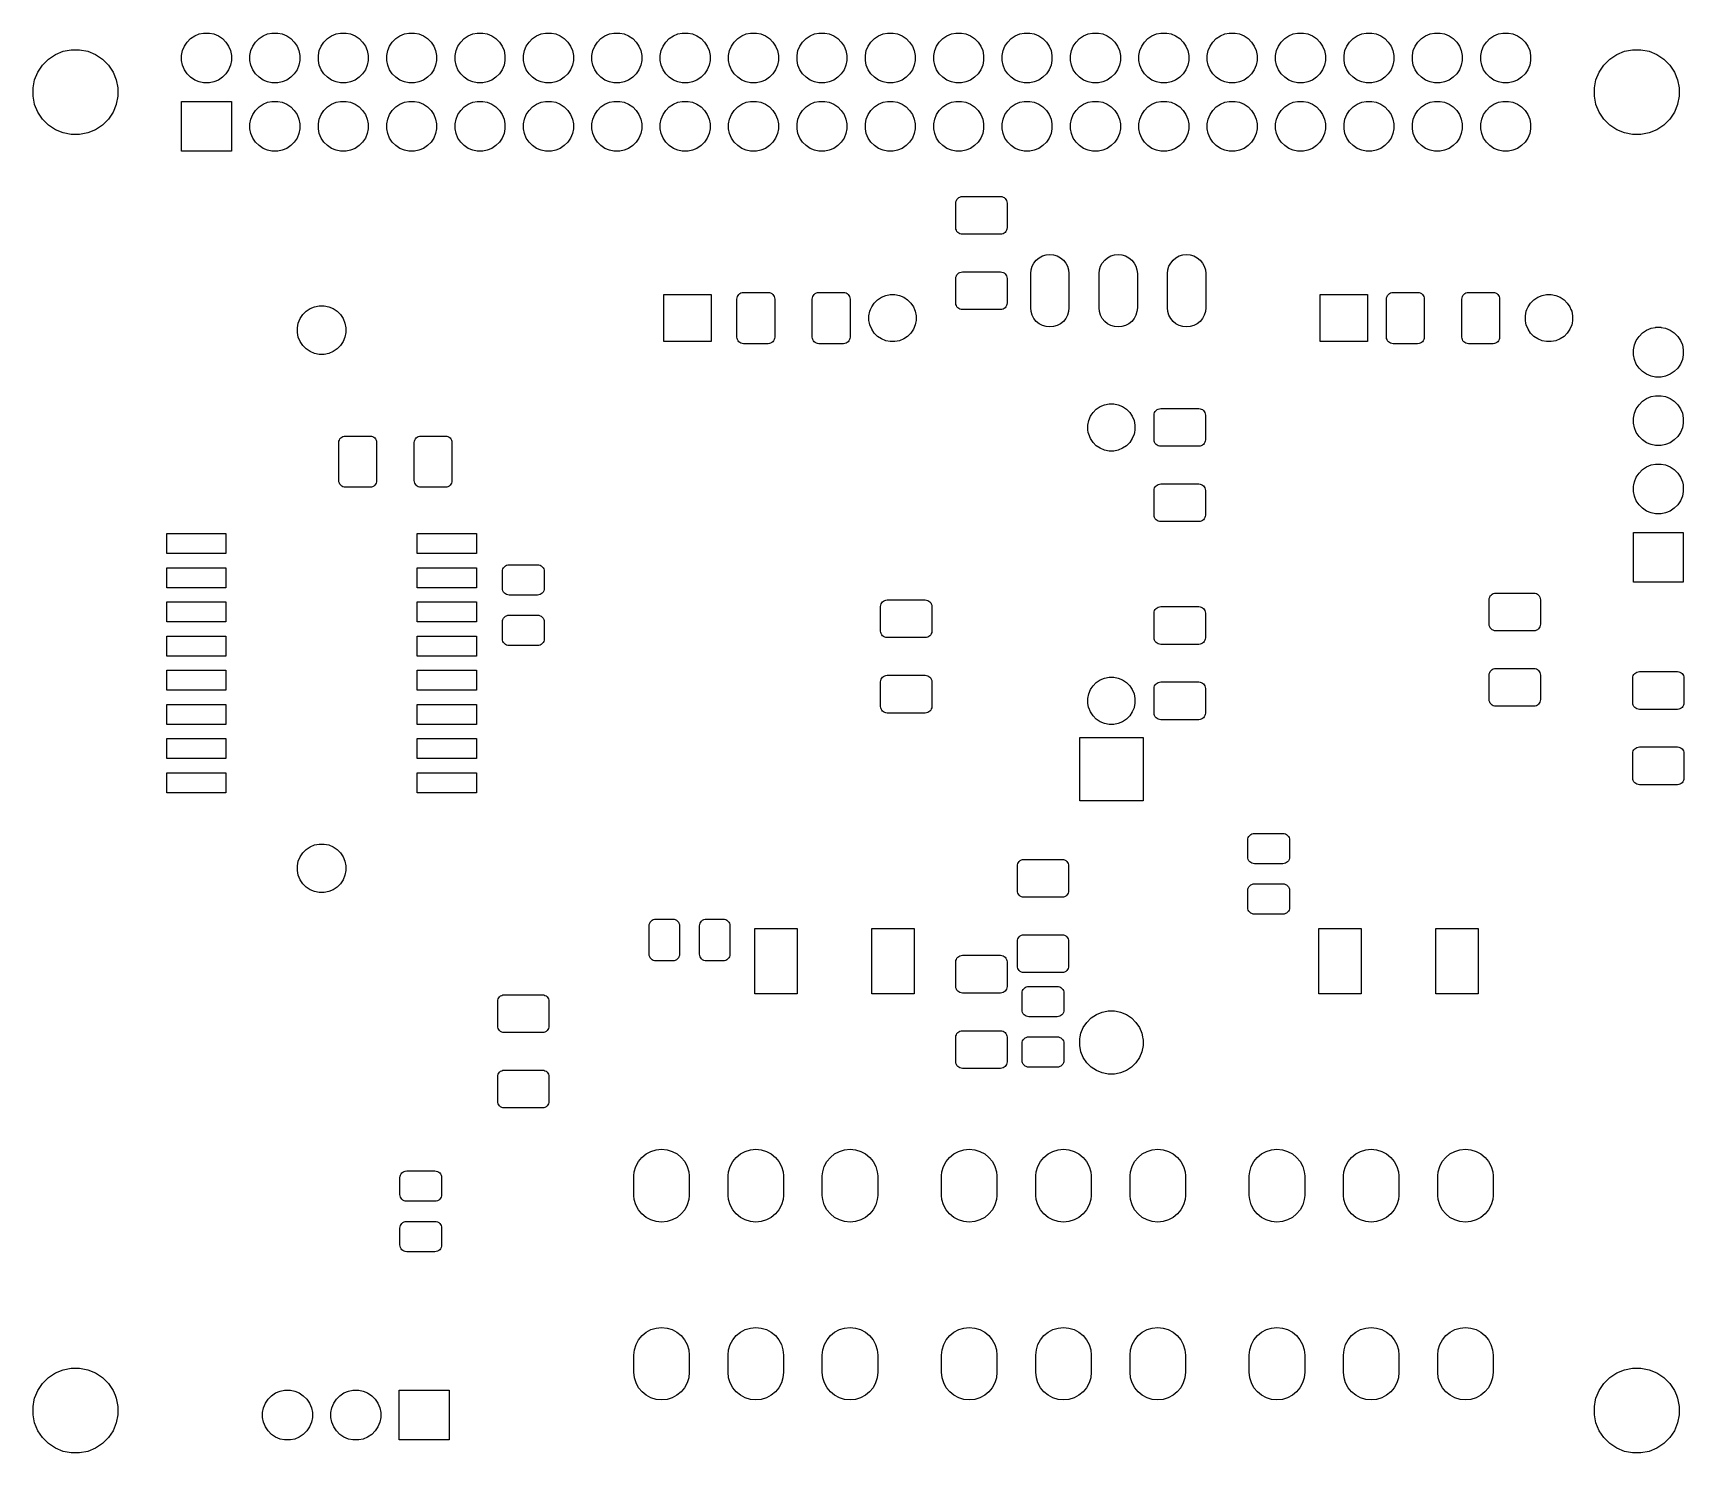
# Model space of a CAD drawing. Extents: x 123.5 to 184.8, y -117.6 to -64.8.
import ezdxf

# ---------------------------------------------------------------- set-up
doc = ezdxf.new("R2010")
doc.units = 0
doc.layers.add('BLACK', color=7, linetype='CONTINUOUS')

msp = doc.modelspace()

# ---------------------------------------------------------------- linework, layer by layer
at = {"layer": 'BLACK', "linetype": 'CONTINUOUS'}
for p, q in [((129.374, -65.0506), (129.525, -64.9492)), ((129.525, -64.9492), (129.694, -64.8794)), ((129.694, -64.8794), (129.855, -64.8473)), ((129.855, -64.8473), (129.873, -64.8438)), ((129.873, -64.8438), (130.055, -64.8438)), ((130.055, -64.8438), (130.073, -64.8473)), ((130.073, -64.8473), (130.234, -64.8794)), ((130.234, -64.8794), (130.403, -64.9492)), ((130.403, -64.9492), (130.554, -65.0506)), ((131.914, -65.0506), (132.065, -64.9492)), ((132.065, -64.9492), (132.234, -64.8794)), ((132.234, -64.8794), (132.395, -64.8473)), ((132.395, -64.8473), (132.413, -64.8438)), ((132.413, -64.8438), (132.595, -64.8438)), ((132.595, -64.8438), (132.613, -64.8473)), ((132.613, -64.8473), (132.774, -64.8794)), ((132.774, -64.8794), (132.943, -64.9492)), ((132.943, -64.9492), (133.094, -65.0506)), ((134.454, -65.0506), (134.605, -64.9492)), ((134.605, -64.9492), (134.774, -64.8794)), ((134.774, -64.8794), (134.935, -64.8473)), ((134.935, -64.8473), (134.953, -64.8438)), ((134.953, -64.8438), (135.135, -64.8438)), ((135.135, -64.8438), (135.153, -64.8473)), ((135.153, -64.8473), (135.314, -64.8794)), ((135.314, -64.8794), (135.483, -64.9492)), ((135.483, -64.9492), (135.634, -65.0506)), ((136.994, -65.0506), (137.145, -64.9492)), ((137.145, -64.9492), (137.314, -64.8794)), ((137.314, -64.8794), (137.475, -64.8473)), ((137.475, -64.8473), (137.493, -64.8438)), ((137.493, -64.8438), (137.675, -64.8438)), ((137.675, -64.8438), (137.693, -64.8473)), ((137.693, -64.8473), (137.854, -64.8794)), ((137.854, -64.8794), (138.023, -64.9492)), ((138.023, -64.9492), (138.174, -65.0506)), ((139.534, -65.0506), (139.685, -64.9492)), ((139.685, -64.9492), (139.854, -64.8794)), ((139.854, -64.8794), (140.015, -64.8473)), ((140.015, -64.8473), (140.033, -64.8438)), ((140.033, -64.8438), (140.215, -64.8438)), ((140.215, -64.8438), (140.233, -64.8473)), ((140.233, -64.8473), (140.394, -64.8794)), ((140.394, -64.8794), (140.563, -64.9492)), ((140.563, -64.9492), (140.714, -65.0506)), ((142.074, -65.0506), (142.225, -64.9492)), ((142.225, -64.9492), (142.394, -64.8794)), ((142.394, -64.8794), (142.555, -64.8473)), ((142.555, -64.8473), (142.573, -64.8438)), ((142.573, -64.8438), (142.755, -64.8438)), ((142.755, -64.8438), (142.773, -64.8473)), ((142.773, -64.8473), (142.934, -64.8794)), ((142.934, -64.8794), (143.103, -64.9492)), ((143.103, -64.9492), (143.254, -65.0506)), ((144.614, -65.0506), (144.765, -64.9492)), ((144.765, -64.9492), (144.934, -64.8794)), ((144.934, -64.8794), (145.095, -64.8473)), ((145.095, -64.8473), (145.113, -64.8438)), ((145.113, -64.8438), (145.295, -64.8438)), ((145.295, -64.8438), (145.313, -64.8473)), ((145.313, -64.8473), (145.474, -64.8794)), ((145.474, -64.8794), (145.643, -64.9492)), ((145.643, -64.9492), (145.794, -65.0506)), ((147.154, -65.0506), (147.305, -64.9492)), ((147.305, -64.9492), (147.474, -64.8794)), ((147.474, -64.8794), (147.635, -64.8473)), ((147.635, -64.8473), (147.653, -64.8438)), ((147.653, -64.8438), (147.835, -64.8438)), ((147.835, -64.8438), (147.853, -64.8473)), ((147.853, -64.8473), (148.014, -64.8794)), ((148.014, -64.8794), (148.183, -64.9492)), ((148.183, -64.9492), (148.334, -65.0506)), ((149.694, -65.0506), (149.845, -64.9492)), ((149.845, -64.9492), (150.014, -64.8794)), ((150.014, -64.8794), (150.175, -64.8473)), ((150.175, -64.8473), (150.193, -64.8438)), ((150.193, -64.8438), (150.375, -64.8438)), ((150.375, -64.8438), (150.393, -64.8473)), ((150.393, -64.8473), (150.554, -64.8794)), ((150.554, -64.8794), (150.723, -64.9492)), ((150.723, -64.9492), (150.874, -65.0506)), ((152.234, -65.0506), (152.385, -64.9492)), ((152.385, -64.9492), (152.554, -64.8794)), ((152.554, -64.8794), (152.715, -64.8473)), ((152.715, -64.8473), (152.733, -64.8438)), ((152.733, -64.8438), (152.915, -64.8438)), ((152.915, -64.8438), (152.933, -64.8473)), ((152.933, -64.8473), (153.094, -64.8794)), ((153.094, -64.8794), (153.263, -64.9492)), ((153.263, -64.9492), (153.414, -65.0506)), ((154.774, -65.0506), (154.925, -64.9492)), ((154.925, -64.9492), (155.094, -64.8794)), ((155.094, -64.8794), (155.255, -64.8473)), ((155.255, -64.8473), (155.273, -64.8438)), ((155.273, -64.8438), (155.455, -64.8438)), ((155.455, -64.8438), (155.473, -64.8473)), ((155.473, -64.8473), (155.634, -64.8794)), ((155.634, -64.8794), (155.803, -64.9492)), ((155.803, -64.9492), (155.954, -65.0506)), ((157.314, -65.0506), (157.465, -64.9492)), ((157.465, -64.9492), (157.634, -64.8794)), ((157.634, -64.8794), (157.795, -64.8473)), ((157.795, -64.8473), (157.813, -64.8438)), ((157.813, -64.8438), (157.995, -64.8438)), ((157.995, -64.8438), (158.013, -64.8473)), ((158.013, -64.8473), (158.174, -64.8794)), ((158.174, -64.8794), (158.343, -64.9492)), ((158.343, -64.9492), (158.494, -65.0506)), ((159.854, -65.0506), (160.005, -64.9492)), ((160.005, -64.9492), (160.174, -64.8794)), ((160.174, -64.8794), (160.335, -64.8473)), ((160.335, -64.8473), (160.353, -64.8438)), ((160.353, -64.8438), (160.535, -64.8438)), ((160.535, -64.8438), (160.553, -64.8473)), ((160.553, -64.8473), (160.714, -64.8794)), ((160.714, -64.8794), (160.883, -64.9492)), ((160.883, -64.9492), (161.034, -65.0506)), ((162.394, -65.0506), (162.545, -64.9492)), ((162.545, -64.9492), (162.714, -64.8794)), ((162.714, -64.8794), (162.875, -64.8473)), ((162.875, -64.8473), (162.893, -64.8438)), ((162.893, -64.8438), (163.075, -64.8438)), ((163.075, -64.8438), (163.093, -64.8473)), ((163.093, -64.8473), (163.254, -64.8794)), ((163.254, -64.8794), (163.423, -64.9492)), ((163.423, -64.9492), (163.574, -65.0506)), ((164.934, -65.0506), (165.085, -64.9492)), ((165.085, -64.9492), (165.254, -64.8794)), ((165.254, -64.8794), (165.415, -64.8473)), ((165.415, -64.8473), (165.433, -64.8438)), ((165.433, -64.8438), (165.615, -64.8438)), ((165.615, -64.8438), (165.633, -64.8473)), ((165.633, -64.8473), (165.794, -64.8794)), ((165.794, -64.8794), (165.963, -64.9492)), ((165.963, -64.9492), (166.114, -65.0506)), ((167.474, -65.0506), (167.625, -64.9492)), ((167.625, -64.9492), (167.794, -64.8794)), ((167.794, -64.8794), (167.955, -64.8473)), ((167.955, -64.8473), (167.973, -64.8438)), ((167.973, -64.8438), (168.155, -64.8438)), ((168.155, -64.8438), (168.173, -64.8473)), ((168.173, -64.8473), (168.334, -64.8794)), ((168.334, -64.8794), (168.503, -64.9492)), ((168.503, -64.9492), (168.654, -65.0506)), ((170.014, -65.0506), (170.165, -64.9492)), ((170.165, -64.9492), (170.334, -64.8794)), ((170.334, -64.8794), (170.495, -64.8473)), ((170.495, -64.8473), (170.513, -64.8438)), ((170.513, -64.8438), (170.695, -64.8438)), ((170.695, -64.8438), (170.713, -64.8473)), ((170.713, -64.8473), (170.874, -64.8794)), ((170.874, -64.8794), (171.043, -64.9492)), ((171.043, -64.9492), (171.194, -65.0506)), ((172.554, -65.0506), (172.705, -64.9492)), ((172.705, -64.9492), (172.874, -64.8794)), ((172.874, -64.8794), (173.035, -64.8473)), ((173.035, -64.8473), (173.053, -64.8438)), ((173.053, -64.8438), (173.235, -64.8438)), ((173.235, -64.8438), (173.253, -64.8473)), ((173.253, -64.8473), (173.414, -64.8794)), ((173.414, -64.8794), (173.583, -64.9492)), ((173.583, -64.9492), (173.734, -65.0506)), ((175.094, -65.0506), (175.245, -64.9492)), ((175.245, -64.9492), (175.414, -64.8794)), ((175.414, -64.8794), (175.575, -64.8473)), ((175.575, -64.8473), (175.593, -64.8438)), ((175.593, -64.8438), (175.775, -64.8438)), ((175.775, -64.8438), (175.793, -64.8473)), ((175.793, -64.8473), (175.954, -64.8794)), ((175.954, -64.8794), (176.123, -64.9492)), ((176.123, -64.9492), (176.274, -65.0506)), ((177.634, -65.0506), (177.785, -64.9492)), ((177.785, -64.9492), (177.954, -64.8794)), ((177.954, -64.8794), (178.115, -64.8473)), ((178.115, -64.8473), (178.133, -64.8438)), ((178.133, -64.8438), (178.315, -64.8438)), ((178.315, -64.8438), (178.333, -64.8473)), ((178.333, -64.8473), (178.494, -64.8794)), ((178.494, -64.8794), (178.663, -64.9492)), ((178.663, -64.9492), (178.814, -65.0506)), ((124.347, -65.6432), (124.634, -65.5244)), ((124.634, -65.5244), (124.939, -65.4638)), ((124.634, -65.5244), (124.634, -65.5244)), ((124.634, -65.5244), (124.634, -65.5244)), ((124.939, -65.4638), (125.249, -65.4638)), ((125.249, -65.4638), (125.554, -65.5244)), ((125.554, -65.5244), (125.554, -65.5244)), ((125.554, -65.5244), (125.554, -65.5244)), ((125.554, -65.5244), (125.841, -65.6432)), ((129.038, -65.6788), (129.073, -65.4998)), ((129.073, -65.4998), (129.143, -65.3313)), ((129.143, -65.3313), (129.245, -65.1796)), ((129.245, -65.1796), (129.374, -65.0506)), ((130.554, -65.0506), (130.683, -65.1796)), ((130.683, -65.1796), (130.785, -65.3313)), ((130.785, -65.3313), (130.855, -65.4998)), ((130.855, -65.4998), (130.89, -65.6788)), ((131.578, -65.6788), (131.613, -65.4998)), ((131.613, -65.4998), (131.683, -65.3313)), ((131.683, -65.3313), (131.785, -65.1796)), ((131.785, -65.1796), (131.914, -65.0506)), ((133.094, -65.0506), (133.223, -65.1796)), ((133.223, -65.1796), (133.325, -65.3313)), ((133.325, -65.3313), (133.395, -65.4998)), ((133.395, -65.4998), (133.43, -65.6788)), ((134.118, -65.6788), (134.153, -65.4998)), ((134.153, -65.4998), (134.223, -65.3313)), ((134.223, -65.3313), (134.325, -65.1796)), ((134.325, -65.1796), (134.454, -65.0506)), ((135.634, -65.0506), (135.763, -65.1796)), ((135.763, -65.1796), (135.865, -65.3313)), ((135.865, -65.3313), (135.935, -65.4998)), ((135.935, -65.4998), (135.97, -65.6788)), ((136.658, -65.6788), (136.693, -65.4998)), ((136.693, -65.4998), (136.763, -65.3313)), ((136.763, -65.3313), (136.865, -65.1796)), ((136.865, -65.1796), (136.994, -65.0506)), ((138.174, -65.0506), (138.303, -65.1796)), ((138.303, -65.1796), (138.405, -65.3313)), ((138.405, -65.3313), (138.475, -65.4998)), ((138.475, -65.4998), (138.51, -65.6788)), ((139.198, -65.6788), (139.233, -65.4998)), ((139.233, -65.4998), (139.303, -65.3313)), ((139.303, -65.3313), (139.405, -65.1796)), ((139.405, -65.1796), (139.534, -65.0506)), ((140.714, -65.0506), (140.843, -65.1796)), ((140.843, -65.1796), (140.945, -65.3313)), ((140.945, -65.3313), (141.015, -65.4998)), ((141.015, -65.4998), (141.05, -65.6788)), ((141.738, -65.6788), (141.773, -65.4998)), ((141.773, -65.4998), (141.843, -65.3313)), ((141.843, -65.3313), (141.945, -65.1796)), ((141.945, -65.1796), (142.074, -65.0506)), ((143.254, -65.0506), (143.383, -65.1796)), ((143.383, -65.1796), (143.485, -65.3313)), ((143.485, -65.3313), (143.555, -65.4998)), ((143.555, -65.4998), (143.59, -65.6788)), ((144.278, -65.6788), (144.313, -65.4998)), ((144.313, -65.4998), (144.383, -65.3313)), ((144.383, -65.3313), (144.485, -65.1796)), ((144.485, -65.1796), (144.614, -65.0506)), ((145.794, -65.0506), (145.923, -65.1796)), ((145.923, -65.1796), (146.025, -65.3313)), ((146.025, -65.3313), (146.095, -65.4998)), ((146.095, -65.4998), (146.13, -65.6788)), ((146.818, -65.6788), (146.853, -65.4998)), ((146.853, -65.4998), (146.923, -65.3313)), ((146.923, -65.3313), (147.025, -65.1796)), ((147.025, -65.1796), (147.154, -65.0506)), ((148.334, -65.0506), (148.463, -65.1796)), ((148.463, -65.1796), (148.565, -65.3313)), ((148.565, -65.3313), (148.635, -65.4998)), ((148.635, -65.4998), (148.67, -65.6788)), ((149.358, -65.6788), (149.393, -65.4998)), ((149.393, -65.4998), (149.463, -65.3313)), ((149.463, -65.3313), (149.565, -65.1796)), ((149.565, -65.1796), (149.694, -65.0506)), ((150.874, -65.0506), (151.003, -65.1796)), ((151.003, -65.1796), (151.105, -65.3313)), ((151.105, -65.3313), (151.175, -65.4998)), ((151.175, -65.4998), (151.21, -65.6788)), ((151.898, -65.6788), (151.933, -65.4998)), ((151.933, -65.4998), (152.003, -65.3313)), ((152.003, -65.3313), (152.105, -65.1796)), ((152.105, -65.1796), (152.234, -65.0506)), ((153.414, -65.0506), (153.543, -65.1796)), ((153.543, -65.1796), (153.645, -65.3313)), ((153.645, -65.3313), (153.715, -65.4998)), ((153.715, -65.4998), (153.75, -65.6788)), ((154.438, -65.6788), (154.473, -65.4998)), ((154.473, -65.4998), (154.543, -65.3313)), ((154.543, -65.3313), (154.645, -65.1796)), ((154.645, -65.1796), (154.774, -65.0506)), ((155.954, -65.0506), (156.083, -65.1796)), ((156.083, -65.1796), (156.185, -65.3313)), ((156.185, -65.3313), (156.255, -65.4998)), ((156.255, -65.4998), (156.29, -65.6788)), ((156.978, -65.6788), (157.013, -65.4998)), ((157.013, -65.4998), (157.083, -65.3313)), ((157.083, -65.3313), (157.185, -65.1796)), ((157.185, -65.1796), (157.314, -65.0506)), ((158.494, -65.0506), (158.623, -65.1796)), ((158.623, -65.1796), (158.725, -65.3313)), ((158.725, -65.3313), (158.795, -65.4998)), ((158.795, -65.4998), (158.83, -65.6788)), ((159.518, -65.6788), (159.553, -65.4998)), ((159.553, -65.4998), (159.623, -65.3313)), ((159.623, -65.3313), (159.725, -65.1796)), ((159.725, -65.1796), (159.854, -65.0506)), ((161.034, -65.0506), (161.163, -65.1796)), ((161.163, -65.1796), (161.265, -65.3313)), ((161.265, -65.3313), (161.335, -65.4998)), ((161.335, -65.4998), (161.37, -65.6788)), ((162.058, -65.6788), (162.093, -65.4998)), ((162.093, -65.4998), (162.163, -65.3313)), ((162.163, -65.3313), (162.265, -65.1796)), ((162.265, -65.1796), (162.394, -65.0506)), ((163.574, -65.0506), (163.703, -65.1796)), ((163.703, -65.1796), (163.805, -65.3313)), ((163.805, -65.3313), (163.875, -65.4998)), ((163.875, -65.4998), (163.91, -65.6788)), ((164.598, -65.6788), (164.633, -65.4998)), ((164.633, -65.4998), (164.703, -65.3313)), ((164.703, -65.3313), (164.805, -65.1796)), ((164.805, -65.1796), (164.934, -65.0506)), ((166.114, -65.0506), (166.243, -65.1796)), ((166.243, -65.1796), (166.345, -65.3313)), ((166.345, -65.3313), (166.415, -65.4998)), ((166.415, -65.4998), (166.45, -65.6788)), ((167.138, -65.6788), (167.173, -65.4998)), ((167.173, -65.4998), (167.243, -65.3313)), ((167.243, -65.3313), (167.345, -65.1796)), ((167.345, -65.1796), (167.474, -65.0506)), ((168.654, -65.0506), (168.783, -65.1796)), ((168.783, -65.1796), (168.885, -65.3313)), ((168.885, -65.3313), (168.955, -65.4998)), ((168.955, -65.4998), (168.99, -65.6788)), ((169.678, -65.6788), (169.713, -65.4998)), ((169.713, -65.4998), (169.783, -65.3313)), ((169.783, -65.3313), (169.885, -65.1796)), ((169.885, -65.1796), (170.014, -65.0506)), ((171.194, -65.0506), (171.323, -65.1796)), ((171.323, -65.1796), (171.425, -65.3313)), ((171.425, -65.3313), (171.495, -65.4998)), ((171.495, -65.4998), (171.53, -65.6788)), ((172.218, -65.6788), (172.253, -65.4998)), ((172.253, -65.4998), (172.323, -65.3313)), ((172.323, -65.3313), (172.425, -65.1796)), ((172.425, -65.1796), (172.554, -65.0506)), ((173.734, -65.0506), (173.863, -65.1796)), ((173.863, -65.1796), (173.965, -65.3313)), ((173.965, -65.3313), (174.035, -65.4998)), ((174.035, -65.4998), (174.07, -65.6788)), ((174.758, -65.6788), (174.793, -65.4998)), ((174.793, -65.4998), (174.863, -65.3313)), ((174.863, -65.3313), (174.965, -65.1796)), ((174.965, -65.1796), (175.094, -65.0506)), ((176.274, -65.0506), (176.403, -65.1796)), ((176.403, -65.1796), (176.505, -65.3313)), ((176.505, -65.3313), (176.575, -65.4998)), ((176.575, -65.4998), (176.61, -65.6788)), ((177.298, -65.6788), (177.333, -65.4998)), ((177.333, -65.4998), (177.403, -65.3313)), ((177.403, -65.3313), (177.505, -65.1796)), ((177.505, -65.1796), (177.634, -65.0506)), ((178.814, -65.0506), (178.943, -65.1796)), ((178.943, -65.1796), (179.045, -65.3313)), ((179.045, -65.3313), (179.115, -65.4998)), ((179.115, -65.4998), (179.15, -65.6788)), ((182.347, -65.6432), (182.634, -65.5244)), ((182.634, -65.5244), (182.939, -65.4638)), ((182.634, -65.5244), (182.634, -65.5244)), ((182.634, -65.5244), (182.634, -65.5244)), ((182.939, -65.4638), (183.249, -65.4638)), ((183.249, -65.4638), (183.554, -65.5244)), ((183.554, -65.5244), (183.554, -65.5244)), ((183.554, -65.5244), (183.554, -65.5244)), ((183.554, -65.5244), (183.841, -65.6432)), ((123.697, -66.2934), (123.87, -66.0352)), ((123.87, -66.0352), (124.089, -65.8157)), ((123.87, -66.0352), (123.87, -66.0352)), ((123.87, -66.0352), (123.87, -66.0352)), ((124.089, -65.8157), (124.347, -65.6432)), ((124.089, -65.8157), (124.089, -65.8157)), ((124.089, -65.8157), (124.089, -65.8157)), ((125.841, -65.6432), (126.099, -65.8157)), ((126.099, -65.8157), (126.099, -65.8157)), ((126.099, -65.8157), (126.099, -65.8157)), ((126.099, -65.8157), (126.318, -66.0352)), ((126.318, -66.0352), (126.318, -66.0352)), ((126.318, -66.0352), (126.318, -66.0352)), ((126.318, -66.0352), (126.491, -66.2934)), ((129.038, -65.8612), (129.038, -65.6788)), ((129.073, -66.0402), (129.038, -65.8612)), ((129.143, -66.2087), (129.073, -66.0402)), ((129.245, -66.3604), (129.143, -66.2087)), ((130.785, -66.2087), (130.683, -66.3604)), ((130.855, -66.0402), (130.785, -66.2087)), ((130.89, -65.8612), (130.855, -66.0402)), ((130.89, -65.6788), (130.89, -65.8612)), ((131.578, -65.8612), (131.578, -65.6788)), ((131.613, -66.0402), (131.578, -65.8612)), ((131.683, -66.2087), (131.613, -66.0402)), ((131.785, -66.3604), (131.683, -66.2087)), ((133.325, -66.2087), (133.223, -66.3604)), ((133.395, -66.0402), (133.325, -66.2087)), ((133.43, -65.8612), (133.395, -66.0402)), ((133.43, -65.6788), (133.43, -65.8612)), ((134.118, -65.8612), (134.118, -65.6788)), ((134.153, -66.0402), (134.118, -65.8612)), ((134.223, -66.2087), (134.153, -66.0402)), ((134.325, -66.3604), (134.223, -66.2087)), ((135.865, -66.2087), (135.763, -66.3604)), ((135.935, -66.0402), (135.865, -66.2087)), ((135.97, -65.8612), (135.935, -66.0402)), ((135.97, -65.6788), (135.97, -65.8612)), ((136.658, -65.8612), (136.658, -65.6788)), ((136.693, -66.0402), (136.658, -65.8612)), ((136.763, -66.2087), (136.693, -66.0402)), ((136.865, -66.3604), (136.763, -66.2087)), ((138.405, -66.2087), (138.303, -66.3604)), ((138.475, -66.0402), (138.405, -66.2087)), ((138.51, -65.8612), (138.475, -66.0402)), ((138.51, -65.6788), (138.51, -65.8612)), ((139.198, -65.8612), (139.198, -65.6788)), ((139.233, -66.0402), (139.198, -65.8612)), ((139.303, -66.2087), (139.233, -66.0402)), ((139.405, -66.3604), (139.303, -66.2087)), ((140.945, -66.2087), (140.843, -66.3604)), ((141.015, -66.0402), (140.945, -66.2087)), ((141.05, -65.8612), (141.015, -66.0402)), ((141.05, -65.6788), (141.05, -65.8612)), ((141.738, -65.8612), (141.738, -65.6788)), ((141.773, -66.0402), (141.738, -65.8612)), ((141.843, -66.2087), (141.773, -66.0402)), ((141.945, -66.3604), (141.843, -66.2087)), ((143.485, -66.2087), (143.383, -66.3604)), ((143.555, -66.0402), (143.485, -66.2087)), ((143.59, -65.8612), (143.555, -66.0402)), ((143.59, -65.6788), (143.59, -65.8612)), ((144.278, -65.8612), (144.278, -65.6788)), ((144.313, -66.0402), (144.278, -65.8612)), ((144.383, -66.2087), (144.313, -66.0402)), ((144.485, -66.3604), (144.383, -66.2087)), ((146.025, -66.2087), (145.923, -66.3604)), ((146.095, -66.0402), (146.025, -66.2087)), ((146.13, -65.8612), (146.095, -66.0402)), ((146.13, -65.6788), (146.13, -65.8612)), ((146.818, -65.8612), (146.818, -65.6788)), ((146.853, -66.0402), (146.818, -65.8612)), ((146.923, -66.2087), (146.853, -66.0402)), ((147.025, -66.3604), (146.923, -66.2087)), ((148.565, -66.2087), (148.463, -66.3604)), ((148.635, -66.0402), (148.565, -66.2087)), ((148.67, -65.8612), (148.635, -66.0402)), ((148.67, -65.6788), (148.67, -65.8612)), ((149.358, -65.8612), (149.358, -65.6788)), ((149.393, -66.0402), (149.358, -65.8612)), ((149.463, -66.2087), (149.393, -66.0402)), ((149.565, -66.3604), (149.463, -66.2087)), ((151.105, -66.2087), (151.003, -66.3604)), ((151.175, -66.0402), (151.105, -66.2087)), ((151.21, -65.8612), (151.175, -66.0402)), ((151.21, -65.6788), (151.21, -65.8612)), ((151.898, -65.8612), (151.898, -65.6788)), ((151.933, -66.0402), (151.898, -65.8612)), ((152.003, -66.2087), (151.933, -66.0402)), ((152.105, -66.3604), (152.003, -66.2087)), ((153.645, -66.2087), (153.543, -66.3604)), ((153.715, -66.0402), (153.645, -66.2087)), ((153.75, -65.8612), (153.715, -66.0402)), ((153.75, -65.6788), (153.75, -65.8612)), ((154.438, -65.8612), (154.438, -65.6788)), ((154.473, -66.0402), (154.438, -65.8612)), ((154.543, -66.2087), (154.473, -66.0402)), ((154.645, -66.3604), (154.543, -66.2087)), ((156.185, -66.2087), (156.083, -66.3604)), ((156.255, -66.0402), (156.185, -66.2087)), ((156.29, -65.8612), (156.255, -66.0402)), ((156.29, -65.6788), (156.29, -65.8612)), ((156.978, -65.8612), (156.978, -65.6788)), ((157.013, -66.0402), (156.978, -65.8612)), ((157.083, -66.2087), (157.013, -66.0402)), ((157.185, -66.3604), (157.083, -66.2087)), ((158.725, -66.2087), (158.623, -66.3604)), ((158.795, -66.0402), (158.725, -66.2087)), ((158.83, -65.8612), (158.795, -66.0402)), ((158.83, -65.6788), (158.83, -65.8612)), ((159.518, -65.8612), (159.518, -65.6788)), ((159.553, -66.0402), (159.518, -65.8612)), ((159.623, -66.2087), (159.553, -66.0402)), ((159.725, -66.3604), (159.623, -66.2087)), ((161.265, -66.2087), (161.163, -66.3604)), ((161.335, -66.0402), (161.265, -66.2087)), ((161.37, -65.8612), (161.335, -66.0402)), ((161.37, -65.6788), (161.37, -65.8612)), ((162.058, -65.8612), (162.058, -65.6788)), ((162.093, -66.0402), (162.058, -65.8612)), ((162.163, -66.2087), (162.093, -66.0402)), ((162.265, -66.3604), (162.163, -66.2087)), ((163.805, -66.2087), (163.703, -66.3604)), ((163.875, -66.0402), (163.805, -66.2087)), ((163.91, -65.8612), (163.875, -66.0402)), ((163.91, -65.6788), (163.91, -65.8612)), ((164.598, -65.8612), (164.598, -65.6788)), ((164.633, -66.0402), (164.598, -65.8612)), ((164.703, -66.2087), (164.633, -66.0402)), ((164.805, -66.3604), (164.703, -66.2087)), ((166.345, -66.2087), (166.243, -66.3604)), ((166.415, -66.0402), (166.345, -66.2087)), ((166.45, -65.8612), (166.415, -66.0402)), ((166.45, -65.6788), (166.45, -65.8612)), ((167.138, -65.8612), (167.138, -65.6788)), ((167.173, -66.0402), (167.138, -65.8612)), ((167.243, -66.2087), (167.173, -66.0402)), ((167.345, -66.3604), (167.243, -66.2087)), ((168.885, -66.2087), (168.783, -66.3604)), ((168.955, -66.0402), (168.885, -66.2087)), ((168.99, -65.8612), (168.955, -66.0402)), ((168.99, -65.6788), (168.99, -65.8612)), ((169.678, -65.8612), (169.678, -65.6788)), ((169.713, -66.0402), (169.678, -65.8612)), ((169.783, -66.2087), (169.713, -66.0402)), ((169.885, -66.3604), (169.783, -66.2087)), ((171.425, -66.2087), (171.323, -66.3604)), ((171.495, -66.0402), (171.425, -66.2087)), ((171.53, -65.8612), (171.495, -66.0402)), ((171.53, -65.6788), (171.53, -65.8612)), ((172.218, -65.8612), (172.218, -65.6788)), ((172.253, -66.0402), (172.218, -65.8612)), ((172.323, -66.2087), (172.253, -66.0402)), ((172.425, -66.3604), (172.323, -66.2087)), ((173.965, -66.2087), (173.863, -66.3604)), ((174.035, -66.0402), (173.965, -66.2087)), ((174.07, -65.8612), (174.035, -66.0402)), ((174.07, -65.6788), (174.07, -65.8612)), ((174.758, -65.8612), (174.758, -65.6788)), ((174.793, -66.0402), (174.758, -65.8612)), ((174.863, -66.2087), (174.793, -66.0402)), ((174.965, -66.3604), (174.863, -66.2087)), ((176.505, -66.2087), (176.403, -66.3604)), ((176.575, -66.0402), (176.505, -66.2087)), ((176.61, -65.8612), (176.575, -66.0402)), ((176.61, -65.6788), (176.61, -65.8612)), ((177.298, -65.8612), (177.298, -65.6788)), ((177.333, -66.0402), (177.298, -65.8612)), ((177.403, -66.2087), (177.333, -66.0402)), ((177.505, -66.3604), (177.403, -66.2087)), ((179.045, -66.2087), (178.943, -66.3604)), ((179.115, -66.0402), (179.045, -66.2087)), ((179.15, -65.8612), (179.115, -66.0402)), ((179.15, -65.6788), (179.15, -65.8612)), ((181.697, -66.2934), (181.87, -66.0352)), ((181.87, -66.0352), (182.089, -65.8157)), ((181.87, -66.0352), (181.87, -66.0352)), ((181.87, -66.0352), (181.87, -66.0352)), ((182.089, -65.8157), (182.347, -65.6432)), ((182.089, -65.8157), (182.089, -65.8157)), ((182.089, -65.8157), (182.089, -65.8157)), ((183.841, -65.6432), (184.099, -65.8157)), ((184.099, -65.8157), (184.099, -65.8157)), ((184.099, -65.8157), (184.099, -65.8157)), ((184.099, -65.8157), (184.318, -66.0352)), ((184.318, -66.0352), (184.318, -66.0352)), ((184.318, -66.0352), (184.318, -66.0352)), ((184.318, -66.0352), (184.491, -66.2934)), ((123.518, -66.8848), (123.578, -66.5802)), ((123.578, -66.5802), (123.697, -66.2934)), ((123.578, -66.5802), (123.578, -66.5802)), ((126.491, -66.2934), (126.61, -66.5802)), ((126.61, -66.5802), (126.61, -66.5802)), ((126.61, -66.5802), (126.67, -66.8848)), ((129.374, -66.4894), (129.245, -66.3604)), ((129.525, -66.5908), (129.374, -66.4894)), ((129.694, -66.6606), (129.525, -66.5908)), ((129.855, -66.6927), (129.694, -66.6606)), ((129.873, -66.6962), (129.855, -66.6927)), ((130.055, -66.6962), (129.873, -66.6962)), ((130.073, -66.6927), (130.055, -66.6962)), ((130.234, -66.6606), (130.073, -66.6927)), ((130.403, -66.5908), (130.234, -66.6606)), ((130.554, -66.4894), (130.403, -66.5908)), ((130.683, -66.3604), (130.554, -66.4894)), ((131.914, -66.4894), (131.785, -66.3604)), ((132.065, -66.5908), (131.914, -66.4894)), ((132.234, -66.6606), (132.065, -66.5908)), ((132.395, -66.6927), (132.234, -66.6606)), ((132.413, -66.6962), (132.395, -66.6927)), ((132.595, -66.6962), (132.413, -66.6962)), ((132.613, -66.6927), (132.595, -66.6962)), ((132.774, -66.6606), (132.613, -66.6927)), ((132.943, -66.5908), (132.774, -66.6606)), ((133.094, -66.4894), (132.943, -66.5908)), ((133.223, -66.3604), (133.094, -66.4894)), ((134.454, -66.4894), (134.325, -66.3604)), ((134.605, -66.5908), (134.454, -66.4894)), ((134.774, -66.6606), (134.605, -66.5908)), ((134.935, -66.6927), (134.774, -66.6606)), ((134.953, -66.6962), (134.935, -66.6927)), ((135.135, -66.6962), (134.953, -66.6962)), ((135.153, -66.6927), (135.135, -66.6962)), ((135.314, -66.6606), (135.153, -66.6927)), ((135.483, -66.5908), (135.314, -66.6606)), ((135.634, -66.4894), (135.483, -66.5908)), ((135.763, -66.3604), (135.634, -66.4894)), ((136.994, -66.4894), (136.865, -66.3604)), ((137.145, -66.5908), (136.994, -66.4894)), ((137.314, -66.6606), (137.145, -66.5908)), ((137.475, -66.6927), (137.314, -66.6606)), ((137.493, -66.6962), (137.475, -66.6927)), ((137.675, -66.6962), (137.493, -66.6962)), ((137.693, -66.6927), (137.675, -66.6962)), ((137.854, -66.6606), (137.693, -66.6927)), ((138.023, -66.5908), (137.854, -66.6606)), ((138.174, -66.4894), (138.023, -66.5908)), ((138.303, -66.3604), (138.174, -66.4894)), ((139.534, -66.4894), (139.405, -66.3604)), ((139.685, -66.5908), (139.534, -66.4894)), ((139.854, -66.6606), (139.685, -66.5908)), ((140.015, -66.6927), (139.854, -66.6606)), ((140.033, -66.6962), (140.015, -66.6927)), ((140.215, -66.6962), (140.033, -66.6962)), ((140.233, -66.6927), (140.215, -66.6962)), ((140.394, -66.6606), (140.233, -66.6927)), ((140.563, -66.5908), (140.394, -66.6606)), ((140.714, -66.4894), (140.563, -66.5908)), ((140.843, -66.3604), (140.714, -66.4894)), ((142.074, -66.4894), (141.945, -66.3604)), ((142.225, -66.5908), (142.074, -66.4894)), ((142.394, -66.6606), (142.225, -66.5908)), ((142.555, -66.6927), (142.394, -66.6606)), ((142.573, -66.6962), (142.555, -66.6927)), ((142.755, -66.6962), (142.573, -66.6962)), ((142.773, -66.6927), (142.755, -66.6962)), ((142.934, -66.6606), (142.773, -66.6927)), ((143.103, -66.5908), (142.934, -66.6606)), ((143.254, -66.4894), (143.103, -66.5908)), ((143.383, -66.3604), (143.254, -66.4894)), ((144.614, -66.4894), (144.485, -66.3604)), ((144.765, -66.5908), (144.614, -66.4894)), ((144.934, -66.6606), (144.765, -66.5908)), ((145.095, -66.6927), (144.934, -66.6606)), ((145.113, -66.6962), (145.095, -66.6927)), ((145.295, -66.6962), (145.113, -66.6962)), ((145.313, -66.6927), (145.295, -66.6962)), ((145.474, -66.6606), (145.313, -66.6927)), ((145.643, -66.5908), (145.474, -66.6606)), ((145.794, -66.4894), (145.643, -66.5908)), ((145.923, -66.3604), (145.794, -66.4894)), ((147.154, -66.4894), (147.025, -66.3604)), ((147.305, -66.5908), (147.154, -66.4894)), ((147.474, -66.6606), (147.305, -66.5908)), ((147.635, -66.6927), (147.474, -66.6606)), ((147.653, -66.6962), (147.635, -66.6927)), ((147.835, -66.6962), (147.653, -66.6962)), ((147.853, -66.6927), (147.835, -66.6962)), ((148.014, -66.6606), (147.853, -66.6927)), ((148.183, -66.5908), (148.014, -66.6606)), ((148.334, -66.4894), (148.183, -66.5908)), ((148.463, -66.3604), (148.334, -66.4894)), ((149.694, -66.4894), (149.565, -66.3604)), ((149.845, -66.5908), (149.694, -66.4894)), ((150.014, -66.6606), (149.845, -66.5908)), ((150.175, -66.6927), (150.014, -66.6606)), ((150.193, -66.6962), (150.175, -66.6927)), ((150.375, -66.6962), (150.193, -66.6962)), ((150.393, -66.6927), (150.375, -66.6962)), ((150.554, -66.6606), (150.393, -66.6927)), ((150.723, -66.5908), (150.554, -66.6606)), ((150.874, -66.4894), (150.723, -66.5908)), ((151.003, -66.3604), (150.874, -66.4894)), ((152.234, -66.4894), (152.105, -66.3604)), ((152.385, -66.5908), (152.234, -66.4894)), ((152.554, -66.6606), (152.385, -66.5908)), ((152.715, -66.6927), (152.554, -66.6606)), ((152.733, -66.6962), (152.715, -66.6927)), ((152.915, -66.6962), (152.733, -66.6962)), ((152.933, -66.6927), (152.915, -66.6962)), ((153.094, -66.6606), (152.933, -66.6927)), ((153.263, -66.5908), (153.094, -66.6606)), ((153.414, -66.4894), (153.263, -66.5908)), ((153.543, -66.3604), (153.414, -66.4894)), ((154.774, -66.4894), (154.645, -66.3604)), ((154.925, -66.5908), (154.774, -66.4894)), ((155.094, -66.6606), (154.925, -66.5908)), ((155.255, -66.6927), (155.094, -66.6606)), ((155.273, -66.6962), (155.255, -66.6927)), ((155.455, -66.6962), (155.273, -66.6962)), ((155.473, -66.6927), (155.455, -66.6962)), ((155.634, -66.6606), (155.473, -66.6927)), ((155.803, -66.5908), (155.634, -66.6606)), ((155.954, -66.4894), (155.803, -66.5908)), ((156.083, -66.3604), (155.954, -66.4894)), ((157.314, -66.4894), (157.185, -66.3604)), ((157.465, -66.5908), (157.314, -66.4894)), ((157.634, -66.6606), (157.465, -66.5908)), ((157.795, -66.6927), (157.634, -66.6606)), ((157.813, -66.6962), (157.795, -66.6927)), ((157.995, -66.6962), (157.813, -66.6962)), ((158.013, -66.6927), (157.995, -66.6962)), ((158.174, -66.6606), (158.013, -66.6927)), ((158.343, -66.5908), (158.174, -66.6606)), ((158.494, -66.4894), (158.343, -66.5908)), ((158.623, -66.3604), (158.494, -66.4894)), ((159.854, -66.4894), (159.725, -66.3604)), ((160.005, -66.5908), (159.854, -66.4894)), ((160.174, -66.6606), (160.005, -66.5908)), ((160.335, -66.6927), (160.174, -66.6606)), ((160.353, -66.6962), (160.335, -66.6927)), ((160.535, -66.6962), (160.353, -66.6962)), ((160.553, -66.6927), (160.535, -66.6962)), ((160.714, -66.6606), (160.553, -66.6927)), ((160.883, -66.5908), (160.714, -66.6606)), ((161.034, -66.4894), (160.883, -66.5908)), ((161.163, -66.3604), (161.034, -66.4894)), ((162.394, -66.4894), (162.265, -66.3604)), ((162.545, -66.5908), (162.394, -66.4894)), ((162.714, -66.6606), (162.545, -66.5908)), ((162.875, -66.6927), (162.714, -66.6606)), ((162.893, -66.6962), (162.875, -66.6927)), ((163.075, -66.6962), (162.893, -66.6962)), ((163.093, -66.6927), (163.075, -66.6962)), ((163.254, -66.6606), (163.093, -66.6927)), ((163.423, -66.5908), (163.254, -66.6606)), ((163.574, -66.4894), (163.423, -66.5908)), ((163.703, -66.3604), (163.574, -66.4894)), ((164.934, -66.4894), (164.805, -66.3604)), ((165.085, -66.5908), (164.934, -66.4894)), ((165.254, -66.6606), (165.085, -66.5908)), ((165.415, -66.6927), (165.254, -66.6606)), ((165.433, -66.6962), (165.415, -66.6927)), ((165.615, -66.6962), (165.433, -66.6962)), ((165.633, -66.6927), (165.615, -66.6962)), ((165.794, -66.6606), (165.633, -66.6927)), ((165.963, -66.5908), (165.794, -66.6606)), ((166.114, -66.4894), (165.963, -66.5908)), ((166.243, -66.3604), (166.114, -66.4894)), ((167.474, -66.4894), (167.345, -66.3604)), ((167.625, -66.5908), (167.474, -66.4894)), ((167.794, -66.6606), (167.625, -66.5908)), ((167.955, -66.6927), (167.794, -66.6606)), ((167.973, -66.6962), (167.955, -66.6927)), ((168.155, -66.6962), (167.973, -66.6962)), ((168.173, -66.6927), (168.155, -66.6962)), ((168.334, -66.6606), (168.173, -66.6927)), ((168.503, -66.5908), (168.334, -66.6606)), ((168.654, -66.4894), (168.503, -66.5908)), ((168.783, -66.3604), (168.654, -66.4894)), ((170.014, -66.4894), (169.885, -66.3604)), ((170.165, -66.5908), (170.014, -66.4894)), ((170.334, -66.6606), (170.165, -66.5908)), ((170.495, -66.6927), (170.334, -66.6606)), ((170.513, -66.6962), (170.495, -66.6927)), ((170.695, -66.6962), (170.513, -66.6962)), ((170.713, -66.6927), (170.695, -66.6962)), ((170.874, -66.6606), (170.713, -66.6927)), ((171.043, -66.5908), (170.874, -66.6606)), ((171.194, -66.4894), (171.043, -66.5908)), ((171.323, -66.3604), (171.194, -66.4894)), ((172.554, -66.4894), (172.425, -66.3604)), ((172.705, -66.5908), (172.554, -66.4894)), ((172.874, -66.6606), (172.705, -66.5908)), ((173.035, -66.6927), (172.874, -66.6606)), ((173.053, -66.6962), (173.035, -66.6927)), ((173.235, -66.6962), (173.053, -66.6962)), ((173.253, -66.6927), (173.235, -66.6962)), ((173.414, -66.6606), (173.253, -66.6927)), ((173.583, -66.5908), (173.414, -66.6606)), ((173.734, -66.4894), (173.583, -66.5908)), ((173.863, -66.3604), (173.734, -66.4894)), ((175.094, -66.4894), (174.965, -66.3604)), ((175.245, -66.5908), (175.094, -66.4894)), ((175.414, -66.6606), (175.245, -66.5908)), ((175.575, -66.6927), (175.414, -66.6606)), ((175.593, -66.6962), (175.575, -66.6927)), ((175.775, -66.6962), (175.593, -66.6962)), ((175.793, -66.6927), (175.775, -66.6962)), ((175.954, -66.6606), (175.793, -66.6927)), ((176.123, -66.5908), (175.954, -66.6606)), ((176.274, -66.4894), (176.123, -66.5908)), ((176.403, -66.3604), (176.274, -66.4894)), ((177.634, -66.4894), (177.505, -66.3604)), ((177.785, -66.5908), (177.634, -66.4894)), ((177.954, -66.6606), (177.785, -66.5908)), ((178.115, -66.6927), (177.954, -66.6606)), ((178.133, -66.6962), (178.115, -66.6927)), ((178.315, -66.6962), (178.133, -66.6962)), ((178.333, -66.6927), (178.315, -66.6962)), ((178.494, -66.6606), (178.333, -66.6927)), ((178.663, -66.5908), (178.494, -66.6606)), ((178.814, -66.4894), (178.663, -66.5908)), ((178.943, -66.3604), (178.814, -66.4894)), ((181.518, -66.8848), (181.578, -66.5802)), ((181.578, -66.5802), (181.697, -66.2934)), ((181.578, -66.5802), (181.578, -66.5802)), ((184.491, -66.2934), (184.61, -66.5802)), ((184.61, -66.5802), (184.61, -66.5802)), ((184.61, -66.5802), (184.67, -66.8848)), ((123.518, -67.1952), (123.518, -66.8848)), ((123.576, -67.4892), (123.518, -67.1952)), ((126.67, -67.1952), (126.612, -67.4892)), ((126.67, -66.8848), (126.67, -67.1952)), ((129.038, -69.2362), (129.038, -67.3838)), ((129.038, -67.3838), (130.89, -67.3838)), ((130.89, -67.3838), (130.89, -69.2362)), ((132.065, -67.4892), (132.234, -67.4194)), ((132.234, -67.4194), (132.395, -67.3873)), ((132.395, -67.3873), (132.413, -67.3838)), ((132.413, -67.3838), (132.595, -67.3838)), ((132.595, -67.3838), (132.613, -67.3873)), ((132.613, -67.3873), (132.774, -67.4194)), ((132.774, -67.4194), (132.943, -67.4892)), ((134.605, -67.4892), (134.774, -67.4194)), ((134.774, -67.4194), (134.935, -67.3873)), ((134.935, -67.3873), (134.953, -67.3838)), ((134.953, -67.3838), (135.135, -67.3838)), ((135.135, -67.3838), (135.153, -67.3873)), ((135.153, -67.3873), (135.314, -67.4194)), ((135.314, -67.4194), (135.483, -67.4892)), ((137.145, -67.4892), (137.314, -67.4194)), ((137.314, -67.4194), (137.475, -67.3873)), ((137.475, -67.3873), (137.493, -67.3838)), ((137.493, -67.3838), (137.675, -67.3838)), ((137.675, -67.3838), (137.693, -67.3873)), ((137.693, -67.3873), (137.854, -67.4194)), ((137.854, -67.4194), (138.023, -67.4892)), ((139.685, -67.4892), (139.854, -67.4194)), ((139.854, -67.4194), (140.015, -67.3873)), ((140.015, -67.3873), (140.033, -67.3838)), ((140.033, -67.3838), (140.215, -67.3838)), ((140.215, -67.3838), (140.233, -67.3873)), ((140.233, -67.3873), (140.394, -67.4194)), ((140.394, -67.4194), (140.563, -67.4892)), ((142.225, -67.4892), (142.394, -67.4194)), ((142.394, -67.4194), (142.555, -67.3873)), ((142.555, -67.3873), (142.573, -67.3838)), ((142.573, -67.3838), (142.755, -67.3838)), ((142.755, -67.3838), (142.773, -67.3873)), ((142.773, -67.3873), (142.934, -67.4194)), ((142.934, -67.4194), (143.103, -67.4892)), ((144.765, -67.4892), (144.934, -67.4194)), ((144.934, -67.4194), (145.095, -67.3873)), ((145.095, -67.3873), (145.113, -67.3838)), ((145.113, -67.3838), (145.295, -67.3838)), ((145.295, -67.3838), (145.313, -67.3873)), ((145.313, -67.3873), (145.474, -67.4194)), ((145.474, -67.4194), (145.643, -67.4892)), ((147.305, -67.4892), (147.474, -67.4194)), ((147.474, -67.4194), (147.635, -67.3873)), ((147.635, -67.3873), (147.653, -67.3838)), ((147.653, -67.3838), (147.835, -67.3838)), ((147.835, -67.3838), (147.853, -67.3873)), ((147.853, -67.3873), (148.014, -67.4194)), ((148.014, -67.4194), (148.183, -67.4892)), ((149.845, -67.4892), (150.014, -67.4194)), ((150.014, -67.4194), (150.175, -67.3873)), ((150.175, -67.3873), (150.193, -67.3838)), ((150.193, -67.3838), (150.375, -67.3838)), ((150.375, -67.3838), (150.393, -67.3873)), ((150.393, -67.3873), (150.554, -67.4194)), ((150.554, -67.4194), (150.723, -67.4892)), ((152.385, -67.4892), (152.554, -67.4194)), ((152.554, -67.4194), (152.715, -67.3873)), ((152.715, -67.3873), (152.733, -67.3838)), ((152.733, -67.3838), (152.915, -67.3838)), ((152.915, -67.3838), (152.933, -67.3873)), ((152.933, -67.3873), (153.094, -67.4194)), ((153.094, -67.4194), (153.263, -67.4892)), ((154.925, -67.4892), (155.094, -67.4194)), ((155.094, -67.4194), (155.255, -67.3873)), ((155.255, -67.3873), (155.273, -67.3838)), ((155.273, -67.3838), (155.455, -67.3838)), ((155.455, -67.3838), (155.473, -67.3873)), ((155.473, -67.3873), (155.634, -67.4194)), ((155.634, -67.4194), (155.803, -67.4892)), ((157.465, -67.4892), (157.634, -67.4194)), ((157.634, -67.4194), (157.795, -67.3873)), ((157.795, -67.3873), (157.813, -67.3838)), ((157.813, -67.3838), (157.995, -67.3838)), ((157.995, -67.3838), (158.013, -67.3873)), ((158.013, -67.3873), (158.174, -67.4194)), ((158.174, -67.4194), (158.343, -67.4892)), ((160.005, -67.4892), (160.174, -67.4194)), ((160.174, -67.4194), (160.335, -67.3873)), ((160.335, -67.3873), (160.353, -67.3838)), ((160.353, -67.3838), (160.535, -67.3838)), ((160.535, -67.3838), (160.553, -67.3873)), ((160.553, -67.3873), (160.714, -67.4194)), ((160.714, -67.4194), (160.883, -67.4892)), ((162.545, -67.4892), (162.714, -67.4194)), ((162.714, -67.4194), (162.875, -67.3873)), ((162.875, -67.3873), (162.893, -67.3838)), ((162.893, -67.3838), (163.075, -67.3838)), ((163.075, -67.3838), (163.093, -67.3873)), ((163.093, -67.3873), (163.254, -67.4194)), ((163.254, -67.4194), (163.423, -67.4892)), ((165.085, -67.4892), (165.254, -67.4194)), ((165.254, -67.4194), (165.415, -67.3873)), ((165.415, -67.3873), (165.433, -67.3838)), ((165.433, -67.3838), (165.615, -67.3838)), ((165.615, -67.3838), (165.633, -67.3873)), ((165.633, -67.3873), (165.794, -67.4194)), ((165.794, -67.4194), (165.963, -67.4892)), ((167.625, -67.4892), (167.794, -67.4194)), ((167.794, -67.4194), (167.955, -67.3873)), ((167.955, -67.3873), (167.973, -67.3838)), ((167.973, -67.3838), (168.155, -67.3838)), ((168.155, -67.3838), (168.173, -67.3873)), ((168.173, -67.3873), (168.334, -67.4194)), ((168.334, -67.4194), (168.503, -67.4892)), ((170.165, -67.4892), (170.334, -67.4194)), ((170.334, -67.4194), (170.495, -67.3873)), ((170.495, -67.3873), (170.513, -67.3838)), ((170.513, -67.3838), (170.695, -67.3838)), ((170.695, -67.3838), (170.713, -67.3873)), ((170.713, -67.3873), (170.874, -67.4194)), ((170.874, -67.4194), (171.043, -67.4892)), ((172.705, -67.4892), (172.874, -67.4194)), ((172.874, -67.4194), (173.035, -67.3873)), ((173.035, -67.3873), (173.053, -67.3838)), ((173.053, -67.3838), (173.235, -67.3838)), ((173.235, -67.3838), (173.253, -67.3873)), ((173.253, -67.3873), (173.414, -67.4194)), ((173.414, -67.4194), (173.583, -67.4892)), ((175.245, -67.4892), (175.414, -67.4194)), ((175.414, -67.4194), (175.575, -67.3873)), ((175.575, -67.3873), (175.593, -67.3838)), ((175.593, -67.3838), (175.775, -67.3838)), ((175.775, -67.3838), (175.793, -67.3873)), ((175.793, -67.3873), (175.954, -67.4194)), ((175.954, -67.4194), (176.123, -67.4892)), ((177.785, -67.4892), (177.954, -67.4194)), ((177.954, -67.4194), (178.115, -67.3873)), ((178.115, -67.3873), (178.133, -67.3838)), ((178.133, -67.3838), (178.315, -67.3838)), ((178.315, -67.3838), (178.333, -67.3873)), ((178.333, -67.3873), (178.494, -67.4194)), ((178.494, -67.4194), (178.663, -67.4892)), ((181.518, -67.1952), (181.518, -66.8848)), ((181.576, -67.4892), (181.518, -67.1952)), ((184.67, -67.1952), (184.612, -67.4892)), ((184.67, -66.8848), (184.67, -67.1952)), ((123.578, -67.4998), (123.576, -67.4892)), ((123.697, -67.7866), (123.578, -67.4998)), ((123.87, -68.0448), (123.697, -67.7866)), ((124.089, -68.2643), (123.87, -68.0448)), ((123.87, -68.0448), (123.87, -68.0448)), ((123.87, -68.0448), (123.87, -68.0448)), ((126.318, -68.0448), (126.099, -68.2643)), ((126.491, -67.7866), (126.318, -68.0448)), ((126.318, -68.0448), (126.318, -68.0448)), ((126.318, -68.0448), (126.318, -68.0448)), ((126.61, -67.4998), (126.491, -67.7866)), ((126.612, -67.4892), (126.61, -67.4998)), ((131.578, -68.2188), (131.613, -68.0398)), ((131.613, -68.0398), (131.683, -67.8713)), ((131.683, -67.8713), (131.785, -67.7196)), ((131.785, -67.7196), (131.914, -67.5906)), ((131.914, -67.5906), (132.065, -67.4892)), ((132.943, -67.4892), (133.094, -67.5906)), ((133.094, -67.5906), (133.223, -67.7196)), ((133.223, -67.7196), (133.325, -67.8713)), ((133.325, -67.8713), (133.395, -68.0398)), ((133.395, -68.0398), (133.43, -68.2188)), ((134.118, -68.2188), (134.153, -68.0398)), ((134.153, -68.0398), (134.223, -67.8713)), ((134.223, -67.8713), (134.325, -67.7196)), ((134.325, -67.7196), (134.454, -67.5906)), ((134.454, -67.5906), (134.605, -67.4892)), ((135.483, -67.4892), (135.634, -67.5906)), ((135.634, -67.5906), (135.763, -67.7196)), ((135.763, -67.7196), (135.865, -67.8713)), ((135.865, -67.8713), (135.935, -68.0398)), ((135.935, -68.0398), (135.97, -68.2188)), ((136.658, -68.2188), (136.693, -68.0398)), ((136.693, -68.0398), (136.763, -67.8713)), ((136.763, -67.8713), (136.865, -67.7196)), ((136.865, -67.7196), (136.994, -67.5906)), ((136.994, -67.5906), (137.145, -67.4892)), ((138.023, -67.4892), (138.174, -67.5906)), ((138.174, -67.5906), (138.303, -67.7196)), ((138.303, -67.7196), (138.405, -67.8713)), ((138.405, -67.8713), (138.475, -68.0398)), ((138.475, -68.0398), (138.51, -68.2188)), ((139.198, -68.2188), (139.233, -68.0398)), ((139.233, -68.0398), (139.303, -67.8713)), ((139.303, -67.8713), (139.405, -67.7196)), ((139.405, -67.7196), (139.534, -67.5906)), ((139.534, -67.5906), (139.685, -67.4892)), ((140.563, -67.4892), (140.714, -67.5906)), ((140.714, -67.5906), (140.843, -67.7196)), ((140.843, -67.7196), (140.945, -67.8713)), ((140.945, -67.8713), (141.015, -68.0398)), ((141.015, -68.0398), (141.05, -68.2188)), ((141.738, -68.2188), (141.773, -68.0398)), ((141.773, -68.0398), (141.843, -67.8713)), ((141.843, -67.8713), (141.945, -67.7196)), ((141.945, -67.7196), (142.074, -67.5906)), ((142.074, -67.5906), (142.225, -67.4892)), ((143.103, -67.4892), (143.254, -67.5906)), ((143.254, -67.5906), (143.383, -67.7196)), ((143.383, -67.7196), (143.485, -67.8713)), ((143.485, -67.8713), (143.555, -68.0398)), ((143.555, -68.0398), (143.59, -68.2188)), ((144.278, -68.2188), (144.313, -68.0398)), ((144.313, -68.0398), (144.383, -67.8713)), ((144.383, -67.8713), (144.485, -67.7196)), ((144.485, -67.7196), (144.614, -67.5906)), ((144.614, -67.5906), (144.765, -67.4892)), ((145.643, -67.4892), (145.794, -67.5906)), ((145.794, -67.5906), (145.923, -67.7196)), ((145.923, -67.7196), (146.025, -67.8713)), ((146.025, -67.8713), (146.095, -68.0398)), ((146.095, -68.0398), (146.13, -68.2188)), ((146.818, -68.2188), (146.853, -68.0398)), ((146.853, -68.0398), (146.923, -67.8713)), ((146.923, -67.8713), (147.025, -67.7196)), ((147.025, -67.7196), (147.154, -67.5906)), ((147.154, -67.5906), (147.305, -67.4892)), ((148.183, -67.4892), (148.334, -67.5906)), ((148.334, -67.5906), (148.463, -67.7196)), ((148.463, -67.7196), (148.565, -67.8713)), ((148.565, -67.8713), (148.635, -68.0398)), ((148.635, -68.0398), (148.67, -68.2188)), ((149.358, -68.2188), (149.393, -68.0398)), ((149.393, -68.0398), (149.463, -67.8713)), ((149.463, -67.8713), (149.565, -67.7196)), ((149.565, -67.7196), (149.694, -67.5906)), ((149.694, -67.5906), (149.845, -67.4892)), ((150.723, -67.4892), (150.874, -67.5906)), ((150.874, -67.5906), (151.003, -67.7196)), ((151.003, -67.7196), (151.105, -67.8713)), ((151.105, -67.8713), (151.175, -68.0398)), ((151.175, -68.0398), (151.21, -68.2188)), ((151.898, -68.2188), (151.933, -68.0398)), ((151.933, -68.0398), (152.003, -67.8713)), ((152.003, -67.8713), (152.105, -67.7196)), ((152.105, -67.7196), (152.234, -67.5906)), ((152.234, -67.5906), (152.385, -67.4892)), ((153.263, -67.4892), (153.414, -67.5906)), ((153.414, -67.5906), (153.543, -67.7196)), ((153.543, -67.7196), (153.645, -67.8713)), ((153.645, -67.8713), (153.715, -68.0398)), ((153.715, -68.0398), (153.75, -68.2188)), ((154.438, -68.2188), (154.473, -68.0398)), ((154.473, -68.0398), (154.543, -67.8713)), ((154.543, -67.8713), (154.645, -67.7196)), ((154.645, -67.7196), (154.774, -67.5906)), ((154.774, -67.5906), (154.925, -67.4892)), ((155.803, -67.4892), (155.954, -67.5906)), ((155.954, -67.5906), (156.083, -67.7196)), ((156.083, -67.7196), (156.185, -67.8713)), ((156.185, -67.8713), (156.255, -68.0398)), ((156.255, -68.0398), (156.29, -68.2188)), ((156.978, -68.2188), (157.013, -68.0398)), ((157.013, -68.0398), (157.083, -67.8713)), ((157.083, -67.8713), (157.185, -67.7196)), ((157.185, -67.7196), (157.314, -67.5906)), ((157.314, -67.5906), (157.465, -67.4892)), ((158.343, -67.4892), (158.494, -67.5906)), ((158.494, -67.5906), (158.623, -67.7196)), ((158.623, -67.7196), (158.725, -67.8713)), ((158.725, -67.8713), (158.795, -68.0398)), ((158.795, -68.0398), (158.83, -68.2188)), ((159.518, -68.2188), (159.553, -68.0398)), ((159.553, -68.0398), (159.623, -67.8713)), ((159.623, -67.8713), (159.725, -67.7196)), ((159.725, -67.7196), (159.854, -67.5906)), ((159.854, -67.5906), (160.005, -67.4892)), ((160.883, -67.4892), (161.034, -67.5906)), ((161.034, -67.5906), (161.163, -67.7196)), ((161.163, -67.7196), (161.265, -67.8713)), ((161.265, -67.8713), (161.335, -68.0398)), ((161.335, -68.0398), (161.37, -68.2188)), ((162.058, -68.2188), (162.093, -68.0398)), ((162.093, -68.0398), (162.163, -67.8713)), ((162.163, -67.8713), (162.265, -67.7196)), ((162.265, -67.7196), (162.394, -67.5906)), ((162.394, -67.5906), (162.545, -67.4892)), ((163.423, -67.4892), (163.574, -67.5906)), ((163.574, -67.5906), (163.703, -67.7196)), ((163.703, -67.7196), (163.805, -67.8713)), ((163.805, -67.8713), (163.875, -68.0398)), ((163.875, -68.0398), (163.91, -68.2188)), ((164.598, -68.2188), (164.633, -68.0398)), ((164.633, -68.0398), (164.703, -67.8713)), ((164.703, -67.8713), (164.805, -67.7196)), ((164.805, -67.7196), (164.934, -67.5906)), ((164.934, -67.5906), (165.085, -67.4892)), ((165.963, -67.4892), (166.114, -67.5906)), ((166.114, -67.5906), (166.243, -67.7196)), ((166.243, -67.7196), (166.345, -67.8713)), ((166.345, -67.8713), (166.415, -68.0398)), ((166.415, -68.0398), (166.45, -68.2188)), ((167.138, -68.2188), (167.173, -68.0398)), ((167.173, -68.0398), (167.243, -67.8713)), ((167.243, -67.8713), (167.345, -67.7196)), ((167.345, -67.7196), (167.474, -67.5906)), ((167.474, -67.5906), (167.625, -67.4892)), ((168.503, -67.4892), (168.654, -67.5906)), ((168.654, -67.5906), (168.783, -67.7196)), ((168.783, -67.7196), (168.885, -67.8713)), ((168.885, -67.8713), (168.955, -68.0398)), ((168.955, -68.0398), (168.99, -68.2188)), ((169.678, -68.2188), (169.713, -68.0398)), ((169.713, -68.0398), (169.783, -67.8713)), ((169.783, -67.8713), (169.885, -67.7196)), ((169.885, -67.7196), (170.014, -67.5906)), ((170.014, -67.5906), (170.165, -67.4892)), ((171.043, -67.4892), (171.194, -67.5906)), ((171.194, -67.5906), (171.323, -67.7196)), ((171.323, -67.7196), (171.425, -67.8713)), ((171.425, -67.8713), (171.495, -68.0398)), ((171.495, -68.0398), (171.53, -68.2188)), ((172.218, -68.2188), (172.253, -68.0398)), ((172.253, -68.0398), (172.323, -67.8713)), ((172.323, -67.8713), (172.425, -67.7196)), ((172.425, -67.7196), (172.554, -67.5906)), ((172.554, -67.5906), (172.705, -67.4892)), ((173.583, -67.4892), (173.734, -67.5906)), ((173.734, -67.5906), (173.863, -67.7196)), ((173.863, -67.7196), (173.965, -67.8713)), ((173.965, -67.8713), (174.035, -68.0398)), ((174.035, -68.0398), (174.07, -68.2188)), ((174.758, -68.2188), (174.793, -68.0398)), ((174.793, -68.0398), (174.863, -67.8713)), ((174.863, -67.8713), (174.965, -67.7196)), ((174.965, -67.7196), (175.094, -67.5906)), ((175.094, -67.5906), (175.245, -67.4892)), ((176.123, -67.4892), (176.274, -67.5906)), ((176.274, -67.5906), (176.403, -67.7196)), ((176.403, -67.7196), (176.505, -67.8713)), ((176.505, -67.8713), (176.575, -68.0398)), ((176.575, -68.0398), (176.61, -68.2188)), ((177.298, -68.2188), (177.333, -68.0398)), ((177.333, -68.0398), (177.403, -67.8713)), ((177.403, -67.8713), (177.505, -67.7196)), ((177.505, -67.7196), (177.634, -67.5906)), ((177.634, -67.5906), (177.785, -67.4892)), ((178.663, -67.4892), (178.814, -67.5906)), ((178.814, -67.5906), (178.943, -67.7196)), ((178.943, -67.7196), (179.045, -67.8713)), ((179.045, -67.8713), (179.115, -68.0398)), ((179.115, -68.0398), (179.15, -68.2188)), ((181.578, -67.4998), (181.576, -67.4892)), ((181.697, -67.7866), (181.578, -67.4998)), ((181.87, -68.0448), (181.697, -67.7866)), ((182.089, -68.2643), (181.87, -68.0448)), ((181.87, -68.0448), (181.87, -68.0448)), ((181.87, -68.0448), (181.87, -68.0448)), ((184.318, -68.0448), (184.099, -68.2643)), ((184.491, -67.7866), (184.318, -68.0448)), ((184.318, -68.0448), (184.318, -68.0448)), ((184.318, -68.0448), (184.318, -68.0448)), ((184.61, -67.4998), (184.491, -67.7866)), ((184.612, -67.4892), (184.61, -67.4998)), ((124.347, -68.4368), (124.089, -68.2643)), ((124.089, -68.2643), (124.089, -68.2643)), ((124.089, -68.2643), (124.089, -68.2643)), ((124.634, -68.5556), (124.347, -68.4368)), ((124.939, -68.6162), (124.634, -68.5556)), ((124.634, -68.5556), (124.634, -68.5556)), ((124.634, -68.5556), (124.634, -68.5556)), ((125.249, -68.6162), (124.939, -68.6162)), ((125.554, -68.5556), (125.249, -68.6162)), ((125.841, -68.4368), (125.554, -68.5556)), ((125.554, -68.5556), (125.554, -68.5556)), ((125.554, -68.5556), (125.554, -68.5556)), ((126.099, -68.2643), (125.841, -68.4368)), ((126.099, -68.2643), (126.099, -68.2643)), ((126.099, -68.2643), (126.099, -68.2643)), ((131.578, -68.4012), (131.578, -68.2188)), ((131.613, -68.5802), (131.578, -68.4012)), ((131.683, -68.7487), (131.613, -68.5802)), ((133.395, -68.5802), (133.325, -68.7487)), ((133.43, -68.4012), (133.395, -68.5802)), ((133.43, -68.2188), (133.43, -68.4012)), ((134.118, -68.4012), (134.118, -68.2188)), ((134.153, -68.5802), (134.118, -68.4012)), ((134.223, -68.7487), (134.153, -68.5802)), ((135.935, -68.5802), (135.865, -68.7487)), ((135.97, -68.4012), (135.935, -68.5802)), ((135.97, -68.2188), (135.97, -68.4012)), ((136.658, -68.4012), (136.658, -68.2188)), ((136.693, -68.5802), (136.658, -68.4012)), ((136.763, -68.7487), (136.693, -68.5802)), ((138.475, -68.5802), (138.405, -68.7487)), ((138.51, -68.4012), (138.475, -68.5802)), ((138.51, -68.2188), (138.51, -68.4012)), ((139.198, -68.4012), (139.198, -68.2188)), ((139.233, -68.5802), (139.198, -68.4012)), ((139.303, -68.7487), (139.233, -68.5802)), ((141.015, -68.5802), (140.945, -68.7487)), ((141.05, -68.4012), (141.015, -68.5802)), ((141.05, -68.2188), (141.05, -68.4012)), ((141.738, -68.4012), (141.738, -68.2188)), ((141.773, -68.5802), (141.738, -68.4012)), ((141.843, -68.7487), (141.773, -68.5802)), ((143.555, -68.5802), (143.485, -68.7487)), ((143.59, -68.4012), (143.555, -68.5802)), ((143.59, -68.2188), (143.59, -68.4012)), ((144.278, -68.4012), (144.278, -68.2188)), ((144.313, -68.5802), (144.278, -68.4012)), ((144.383, -68.7487), (144.313, -68.5802)), ((146.095, -68.5802), (146.025, -68.7487)), ((146.13, -68.4012), (146.095, -68.5802)), ((146.13, -68.2188), (146.13, -68.4012)), ((146.818, -68.4012), (146.818, -68.2188)), ((146.853, -68.5802), (146.818, -68.4012)), ((146.923, -68.7487), (146.853, -68.5802)), ((148.635, -68.5802), (148.565, -68.7487)), ((148.67, -68.4012), (148.635, -68.5802)), ((148.67, -68.2188), (148.67, -68.4012)), ((149.358, -68.4012), (149.358, -68.2188)), ((149.393, -68.5802), (149.358, -68.4012)), ((149.463, -68.7487), (149.393, -68.5802)), ((151.175, -68.5802), (151.105, -68.7487)), ((151.21, -68.4012), (151.175, -68.5802)), ((151.21, -68.2188), (151.21, -68.4012)), ((151.898, -68.4012), (151.898, -68.2188)), ((151.933, -68.5802), (151.898, -68.4012)), ((152.003, -68.7487), (151.933, -68.5802)), ((153.715, -68.5802), (153.645, -68.7487)), ((153.75, -68.4012), (153.715, -68.5802)), ((153.75, -68.2188), (153.75, -68.4012)), ((154.438, -68.4012), (154.438, -68.2188)), ((154.473, -68.5802), (154.438, -68.4012)), ((154.543, -68.7487), (154.473, -68.5802)), ((156.255, -68.5802), (156.185, -68.7487)), ((156.29, -68.4012), (156.255, -68.5802)), ((156.29, -68.2188), (156.29, -68.4012)), ((156.978, -68.4012), (156.978, -68.2188)), ((157.013, -68.5802), (156.978, -68.4012)), ((157.083, -68.7487), (157.013, -68.5802)), ((158.795, -68.5802), (158.725, -68.7487)), ((158.83, -68.4012), (158.795, -68.5802)), ((158.83, -68.2188), (158.83, -68.4012)), ((159.518, -68.4012), (159.518, -68.2188)), ((159.553, -68.5802), (159.518, -68.4012)), ((159.623, -68.7487), (159.553, -68.5802)), ((161.335, -68.5802), (161.265, -68.7487)), ((161.37, -68.4012), (161.335, -68.5802)), ((161.37, -68.2188), (161.37, -68.4012)), ((162.058, -68.4012), (162.058, -68.2188)), ((162.093, -68.5802), (162.058, -68.4012)), ((162.163, -68.7487), (162.093, -68.5802)), ((163.875, -68.5802), (163.805, -68.7487)), ((163.91, -68.4012), (163.875, -68.5802)), ((163.91, -68.2188), (163.91, -68.4012)), ((164.598, -68.4012), (164.598, -68.2188)), ((164.633, -68.5802), (164.598, -68.4012)), ((164.703, -68.7487), (164.633, -68.5802)), ((166.415, -68.5802), (166.345, -68.7487)), ((166.45, -68.4012), (166.415, -68.5802)), ((166.45, -68.2188), (166.45, -68.4012)), ((167.138, -68.4012), (167.138, -68.2188)), ((167.173, -68.5802), (167.138, -68.4012)), ((167.243, -68.7487), (167.173, -68.5802)), ((168.955, -68.5802), (168.885, -68.7487)), ((168.99, -68.4012), (168.955, -68.5802)), ((168.99, -68.2188), (168.99, -68.4012)), ((169.678, -68.4012), (169.678, -68.2188)), ((169.713, -68.5802), (169.678, -68.4012)), ((169.783, -68.7487), (169.713, -68.5802)), ((171.495, -68.5802), (171.425, -68.7487)), ((171.53, -68.4012), (171.495, -68.5802)), ((171.53, -68.2188), (171.53, -68.4012)), ((172.218, -68.4012), (172.218, -68.2188)), ((172.253, -68.5802), (172.218, -68.4012)), ((172.323, -68.7487), (172.253, -68.5802)), ((174.035, -68.5802), (173.965, -68.7487)), ((174.07, -68.4012), (174.035, -68.5802)), ((174.07, -68.2188), (174.07, -68.4012)), ((174.758, -68.4012), (174.758, -68.2188)), ((174.793, -68.5802), (174.758, -68.4012)), ((174.863, -68.7487), (174.793, -68.5802)), ((176.575, -68.5802), (176.505, -68.7487)), ((176.61, -68.4012), (176.575, -68.5802)), ((176.61, -68.2188), (176.61, -68.4012)), ((177.298, -68.4012), (177.298, -68.2188)), ((177.333, -68.5802), (177.298, -68.4012)), ((177.403, -68.7487), (177.333, -68.5802)), ((179.115, -68.5802), (179.045, -68.7487)), ((179.15, -68.4012), (179.115, -68.5802)), ((179.15, -68.2188), (179.15, -68.4012)), ((182.347, -68.4368), (182.089, -68.2643)), ((182.089, -68.2643), (182.089, -68.2643)), ((182.089, -68.2643), (182.089, -68.2643)), ((182.634, -68.5556), (182.347, -68.4368)), ((182.939, -68.6162), (182.634, -68.5556)), ((182.634, -68.5556), (182.634, -68.5556)), ((182.634, -68.5556), (182.634, -68.5556)), ((183.249, -68.6162), (182.939, -68.6162)), ((183.554, -68.5556), (183.249, -68.6162)), ((183.841, -68.4368), (183.554, -68.5556)), ((183.554, -68.5556), (183.554, -68.5556)), ((183.554, -68.5556), (183.554, -68.5556)), ((184.099, -68.2643), (183.841, -68.4368)), ((184.099, -68.2643), (184.099, -68.2643)), ((184.099, -68.2643), (184.099, -68.2643)), ((130.89, -69.2362), (129.038, -69.2362)), ((131.785, -68.9004), (131.683, -68.7487)), ((131.914, -69.0294), (131.785, -68.9004)), ((132.065, -69.1308), (131.914, -69.0294)), ((132.234, -69.2006), (132.065, -69.1308)), ((132.395, -69.2326), (132.234, -69.2006)), ((132.413, -69.2362), (132.395, -69.2326)), ((132.595, -69.2362), (132.413, -69.2362)), ((132.613, -69.2326), (132.595, -69.2362)), ((132.774, -69.2006), (132.613, -69.2326)), ((132.943, -69.1308), (132.774, -69.2006)), ((133.094, -69.0294), (132.943, -69.1308)), ((133.223, -68.9004), (133.094, -69.0294)), ((133.325, -68.7487), (133.223, -68.9004)), ((134.325, -68.9004), (134.223, -68.7487)), ((134.454, -69.0294), (134.325, -68.9004)), ((134.605, -69.1308), (134.454, -69.0294)), ((134.774, -69.2006), (134.605, -69.1308)), ((134.935, -69.2326), (134.774, -69.2006)), ((134.953, -69.2362), (134.935, -69.2326)), ((135.135, -69.2362), (134.953, -69.2362)), ((135.153, -69.2326), (135.135, -69.2362)), ((135.314, -69.2006), (135.153, -69.2326)), ((135.483, -69.1308), (135.314, -69.2006)), ((135.634, -69.0294), (135.483, -69.1308)), ((135.763, -68.9004), (135.634, -69.0294)), ((135.865, -68.7487), (135.763, -68.9004)), ((136.865, -68.9004), (136.763, -68.7487)), ((136.994, -69.0294), (136.865, -68.9004)), ((137.145, -69.1308), (136.994, -69.0294)), ((137.314, -69.2006), (137.145, -69.1308)), ((137.475, -69.2326), (137.314, -69.2006)), ((137.493, -69.2362), (137.475, -69.2326)), ((137.675, -69.2362), (137.493, -69.2362)), ((137.693, -69.2326), (137.675, -69.2362)), ((137.854, -69.2006), (137.693, -69.2326)), ((138.023, -69.1308), (137.854, -69.2006)), ((138.174, -69.0294), (138.023, -69.1308)), ((138.303, -68.9004), (138.174, -69.0294)), ((138.405, -68.7487), (138.303, -68.9004)), ((139.405, -68.9004), (139.303, -68.7487)), ((139.534, -69.0294), (139.405, -68.9004)), ((139.685, -69.1308), (139.534, -69.0294)), ((139.854, -69.2006), (139.685, -69.1308)), ((140.015, -69.2326), (139.854, -69.2006)), ((140.033, -69.2362), (140.015, -69.2326)), ((140.215, -69.2362), (140.033, -69.2362)), ((140.233, -69.2326), (140.215, -69.2362)), ((140.394, -69.2006), (140.233, -69.2326)), ((140.563, -69.1308), (140.394, -69.2006)), ((140.714, -69.0294), (140.563, -69.1308)), ((140.843, -68.9004), (140.714, -69.0294)), ((140.945, -68.7487), (140.843, -68.9004)), ((141.945, -68.9004), (141.843, -68.7487)), ((142.074, -69.0294), (141.945, -68.9004)), ((142.225, -69.1308), (142.074, -69.0294)), ((142.394, -69.2006), (142.225, -69.1308)), ((142.555, -69.2326), (142.394, -69.2006)), ((142.573, -69.2362), (142.555, -69.2326)), ((142.755, -69.2362), (142.573, -69.2362)), ((142.773, -69.2326), (142.755, -69.2362)), ((142.934, -69.2006), (142.773, -69.2326)), ((143.103, -69.1308), (142.934, -69.2006)), ((143.254, -69.0294), (143.103, -69.1308)), ((143.383, -68.9004), (143.254, -69.0294)), ((143.485, -68.7487), (143.383, -68.9004)), ((144.485, -68.9004), (144.383, -68.7487)), ((144.614, -69.0294), (144.485, -68.9004)), ((144.765, -69.1308), (144.614, -69.0294)), ((144.934, -69.2006), (144.765, -69.1308)), ((145.095, -69.2326), (144.934, -69.2006)), ((145.113, -69.2362), (145.095, -69.2326)), ((145.295, -69.2362), (145.113, -69.2362)), ((145.313, -69.2326), (145.295, -69.2362)), ((145.474, -69.2006), (145.313, -69.2326)), ((145.643, -69.1308), (145.474, -69.2006)), ((145.794, -69.0294), (145.643, -69.1308)), ((145.923, -68.9004), (145.794, -69.0294)), ((146.025, -68.7487), (145.923, -68.9004)), ((147.025, -68.9004), (146.923, -68.7487)), ((147.154, -69.0294), (147.025, -68.9004)), ((147.305, -69.1308), (147.154, -69.0294)), ((147.474, -69.2006), (147.305, -69.1308)), ((147.635, -69.2326), (147.474, -69.2006)), ((147.653, -69.2362), (147.635, -69.2326)), ((147.835, -69.2362), (147.653, -69.2362)), ((147.853, -69.2326), (147.835, -69.2362)), ((148.014, -69.2006), (147.853, -69.2326)), ((148.183, -69.1308), (148.014, -69.2006)), ((148.334, -69.0294), (148.183, -69.1308)), ((148.463, -68.9004), (148.334, -69.0294)), ((148.565, -68.7487), (148.463, -68.9004)), ((149.565, -68.9004), (149.463, -68.7487)), ((149.694, -69.0294), (149.565, -68.9004)), ((149.845, -69.1308), (149.694, -69.0294)), ((150.014, -69.2006), (149.845, -69.1308)), ((150.175, -69.2326), (150.014, -69.2006)), ((150.193, -69.2362), (150.175, -69.2326)), ((150.375, -69.2362), (150.193, -69.2362)), ((150.393, -69.2326), (150.375, -69.2362)), ((150.554, -69.2006), (150.393, -69.2326)), ((150.723, -69.1308), (150.554, -69.2006)), ((150.874, -69.0294), (150.723, -69.1308)), ((151.003, -68.9004), (150.874, -69.0294)), ((151.105, -68.7487), (151.003, -68.9004)), ((152.105, -68.9004), (152.003, -68.7487)), ((152.234, -69.0294), (152.105, -68.9004)), ((152.385, -69.1308), (152.234, -69.0294)), ((152.554, -69.2006), (152.385, -69.1308)), ((152.715, -69.2326), (152.554, -69.2006)), ((152.733, -69.2362), (152.715, -69.2326)), ((152.915, -69.2362), (152.733, -69.2362)), ((152.933, -69.2326), (152.915, -69.2362)), ((153.094, -69.2006), (152.933, -69.2326)), ((153.263, -69.1308), (153.094, -69.2006)), ((153.414, -69.0294), (153.263, -69.1308)), ((153.543, -68.9004), (153.414, -69.0294)), ((153.645, -68.7487), (153.543, -68.9004)), ((154.645, -68.9004), (154.543, -68.7487)), ((154.774, -69.0294), (154.645, -68.9004)), ((154.925, -69.1308), (154.774, -69.0294)), ((155.094, -69.2006), (154.925, -69.1308)), ((155.255, -69.2326), (155.094, -69.2006)), ((155.273, -69.2362), (155.255, -69.2326)), ((155.455, -69.2362), (155.273, -69.2362)), ((155.473, -69.2326), (155.455, -69.2362)), ((155.634, -69.2006), (155.473, -69.2326)), ((155.803, -69.1308), (155.634, -69.2006)), ((155.954, -69.0294), (155.803, -69.1308)), ((156.083, -68.9004), (155.954, -69.0294)), ((156.185, -68.7487), (156.083, -68.9004)), ((157.185, -68.9004), (157.083, -68.7487)), ((157.314, -69.0294), (157.185, -68.9004)), ((157.465, -69.1308), (157.314, -69.0294)), ((157.634, -69.2006), (157.465, -69.1308)), ((157.795, -69.2326), (157.634, -69.2006)), ((157.813, -69.2362), (157.795, -69.2326)), ((157.995, -69.2362), (157.813, -69.2362)), ((158.013, -69.2326), (157.995, -69.2362)), ((158.174, -69.2006), (158.013, -69.2326)), ((158.343, -69.1308), (158.174, -69.2006)), ((158.494, -69.0294), (158.343, -69.1308)), ((158.623, -68.9004), (158.494, -69.0294)), ((158.725, -68.7487), (158.623, -68.9004)), ((159.725, -68.9004), (159.623, -68.7487)), ((159.854, -69.0294), (159.725, -68.9004)), ((160.005, -69.1308), (159.854, -69.0294)), ((160.174, -69.2006), (160.005, -69.1308)), ((160.335, -69.2326), (160.174, -69.2006)), ((160.353, -69.2362), (160.335, -69.2326)), ((160.535, -69.2362), (160.353, -69.2362)), ((160.553, -69.2326), (160.535, -69.2362)), ((160.714, -69.2006), (160.553, -69.2326)), ((160.883, -69.1308), (160.714, -69.2006)), ((161.034, -69.0294), (160.883, -69.1308)), ((161.163, -68.9004), (161.034, -69.0294)), ((161.265, -68.7487), (161.163, -68.9004)), ((162.265, -68.9004), (162.163, -68.7487)), ((162.394, -69.0294), (162.265, -68.9004)), ((162.545, -69.1308), (162.394, -69.0294)), ((162.714, -69.2006), (162.545, -69.1308)), ((162.875, -69.2326), (162.714, -69.2006)), ((162.893, -69.2362), (162.875, -69.2326)), ((163.075, -69.2362), (162.893, -69.2362)), ((163.093, -69.2326), (163.075, -69.2362)), ((163.254, -69.2006), (163.093, -69.2326)), ((163.423, -69.1308), (163.254, -69.2006)), ((163.574, -69.0294), (163.423, -69.1308)), ((163.703, -68.9004), (163.574, -69.0294)), ((163.805, -68.7487), (163.703, -68.9004)), ((164.805, -68.9004), (164.703, -68.7487)), ((164.934, -69.0294), (164.805, -68.9004)), ((165.085, -69.1308), (164.934, -69.0294)), ((165.254, -69.2006), (165.085, -69.1308)), ((165.415, -69.2326), (165.254, -69.2006)), ((165.433, -69.2362), (165.415, -69.2326)), ((165.615, -69.2362), (165.433, -69.2362)), ((165.633, -69.2326), (165.615, -69.2362)), ((165.794, -69.2006), (165.633, -69.2326)), ((165.963, -69.1308), (165.794, -69.2006)), ((166.114, -69.0294), (165.963, -69.1308)), ((166.243, -68.9004), (166.114, -69.0294)), ((166.345, -68.7487), (166.243, -68.9004)), ((167.345, -68.9004), (167.243, -68.7487)), ((167.474, -69.0294), (167.345, -68.9004)), ((167.625, -69.1308), (167.474, -69.0294)), ((167.794, -69.2006), (167.625, -69.1308)), ((167.955, -69.2326), (167.794, -69.2006)), ((167.973, -69.2362), (167.955, -69.2326)), ((168.155, -69.2362), (167.973, -69.2362)), ((168.173, -69.2326), (168.155, -69.2362)), ((168.334, -69.2006), (168.173, -69.2326)), ((168.503, -69.1308), (168.334, -69.2006)), ((168.654, -69.0294), (168.503, -69.1308)), ((168.783, -68.9004), (168.654, -69.0294)), ((168.885, -68.7487), (168.783, -68.9004)), ((169.885, -68.9004), (169.783, -68.7487)), ((170.014, -69.0294), (169.885, -68.9004)), ((170.165, -69.1308), (170.014, -69.0294)), ((170.334, -69.2006), (170.165, -69.1308)), ((170.495, -69.2326), (170.334, -69.2006)), ((170.513, -69.2362), (170.495, -69.2326)), ((170.695, -69.2362), (170.513, -69.2362)), ((170.713, -69.2326), (170.695, -69.2362)), ((170.874, -69.2006), (170.713, -69.2326)), ((171.043, -69.1308), (170.874, -69.2006)), ((171.194, -69.0294), (171.043, -69.1308)), ((171.323, -68.9004), (171.194, -69.0294)), ((171.425, -68.7487), (171.323, -68.9004)), ((172.425, -68.9004), (172.323, -68.7487)), ((172.554, -69.0294), (172.425, -68.9004)), ((172.705, -69.1308), (172.554, -69.0294)), ((172.874, -69.2006), (172.705, -69.1308)), ((173.035, -69.2326), (172.874, -69.2006)), ((173.053, -69.2362), (173.035, -69.2326)), ((173.235, -69.2362), (173.053, -69.2362)), ((173.253, -69.2326), (173.235, -69.2362)), ((173.414, -69.2006), (173.253, -69.2326)), ((173.583, -69.1308), (173.414, -69.2006)), ((173.734, -69.0294), (173.583, -69.1308)), ((173.863, -68.9004), (173.734, -69.0294)), ((173.965, -68.7487), (173.863, -68.9004)), ((174.965, -68.9004), (174.863, -68.7487)), ((175.094, -69.0294), (174.965, -68.9004)), ((175.245, -69.1308), (175.094, -69.0294)), ((175.414, -69.2006), (175.245, -69.1308)), ((175.575, -69.2326), (175.414, -69.2006)), ((175.593, -69.2362), (175.575, -69.2326)), ((175.775, -69.2362), (175.593, -69.2362)), ((175.793, -69.2326), (175.775, -69.2362)), ((175.954, -69.2006), (175.793, -69.2326)), ((176.123, -69.1308), (175.954, -69.2006)), ((176.274, -69.0294), (176.123, -69.1308)), ((176.403, -68.9004), (176.274, -69.0294)), ((176.505, -68.7487), (176.403, -68.9004)), ((177.505, -68.9004), (177.403, -68.7487)), ((177.634, -69.0294), (177.505, -68.9004)), ((177.785, -69.1308), (177.634, -69.0294)), ((177.954, -69.2006), (177.785, -69.1308)), ((178.115, -69.2326), (177.954, -69.2006)), ((178.133, -69.2362), (178.115, -69.2326)), ((178.315, -69.2362), (178.133, -69.2362)), ((178.333, -69.2326), (178.315, -69.2362)), ((178.494, -69.2006), (178.333, -69.2326)), ((178.663, -69.1308), (178.494, -69.2006)), ((178.814, -69.0294), (178.663, -69.1308)), ((178.943, -68.9004), (178.814, -69.0294)), ((179.045, -68.7487), (178.943, -68.9004)), ((157.799, -71.1663), (157.804, -71.116)), ((157.804, -71.116), (157.818, -71.0705)), ((157.818, -71.0705), (157.84, -71.0287)), ((157.84, -71.0287), (157.87, -70.992)), ((157.87, -70.992), (157.907, -70.9619)), ((157.907, -70.9619), (157.949, -70.9395)), ((157.949, -70.9395), (157.994, -70.9258)), ((157.994, -70.9258), (158.044, -70.9208)), ((158.044, -70.9208), (159.456, -70.9208)), ((159.456, -70.9208), (159.506, -70.9258)), ((159.506, -70.9258), (159.551, -70.9395)), ((159.551, -70.9395), (159.593, -70.9619)), ((159.593, -70.9619), (159.63, -70.992)), ((159.63, -70.992), (159.66, -71.0287)), ((159.66, -71.0287), (159.682, -71.0705)), ((159.682, -71.0705), (159.696, -71.116)), ((159.696, -71.116), (159.701, -71.1663)), ((157.799, -72.0777), (157.799, -71.1663)), ((159.701, -71.1663), (159.701, -72.0777)), ((157.804, -72.128), (157.799, -72.0777)), ((157.818, -72.1735), (157.804, -72.128)), ((157.84, -72.2153), (157.818, -72.1735)), ((157.87, -72.252), (157.84, -72.2153)), ((157.907, -72.2821), (157.87, -72.252)), ((157.949, -72.3045), (157.907, -72.2821)), ((157.994, -72.3182), (157.949, -72.3045)), ((158.044, -72.3232), (157.994, -72.3182)), ((159.456, -72.3232), (158.044, -72.3232)), ((159.506, -72.3182), (159.456, -72.3232)), ((159.551, -72.3045), (159.506, -72.3182)), ((159.593, -72.2821), (159.551, -72.3045)), ((159.63, -72.252), (159.593, -72.2821)), ((159.66, -72.2153), (159.63, -72.252)), ((159.682, -72.1735), (159.66, -72.2153)), ((159.696, -72.128), (159.682, -72.1735)), ((159.701, -72.0777), (159.696, -72.128)), ((160.592, -73.6483), (160.633, -73.5148)), ((160.633, -73.5148), (160.699, -73.3919)), ((160.699, -73.3919), (160.787, -73.2841)), ((160.787, -73.2841), (160.895, -73.1957)), ((160.895, -73.1957), (161.018, -73.1299)), ((161.018, -73.1299), (161.151, -73.0895)), ((161.151, -73.0895), (161.29, -73.0758)), ((161.29, -73.0758), (161.29, -73.0758)), ((161.29, -73.0758), (161.429, -73.0895)), ((161.429, -73.0895), (161.562, -73.1299)), ((161.562, -73.1299), (161.685, -73.1957)), ((161.685, -73.1957), (161.793, -73.2841)), ((161.793, -73.2841), (161.881, -73.3919)), ((161.881, -73.3919), (161.947, -73.5148)), ((161.947, -73.5148), (161.988, -73.6483)), ((163.132, -73.6483), (163.173, -73.5148)), ((163.173, -73.5148), (163.239, -73.3919)), ((163.239, -73.3919), (163.327, -73.2841)), ((163.327, -73.2841), (163.435, -73.1957)), ((163.435, -73.1957), (163.558, -73.1299)), ((163.558, -73.1299), (163.691, -73.0895)), ((163.691, -73.0895), (163.83, -73.0758)), ((163.83, -73.0758), (163.83, -73.0758)), ((163.83, -73.0758), (163.969, -73.0895)), ((163.969, -73.0895), (164.102, -73.1299)), ((164.102, -73.1299), (164.225, -73.1957)), ((164.225, -73.1957), (164.333, -73.2841)), ((164.333, -73.2841), (164.421, -73.3919)), ((164.421, -73.3919), (164.487, -73.5148)), ((164.487, -73.5148), (164.528, -73.6483)), ((165.672, -73.6483), (165.713, -73.5148)), ((165.713, -73.5148), (165.779, -73.3919)), ((165.779, -73.3919), (165.867, -73.2841)), ((165.867, -73.2841), (165.975, -73.1957)), ((165.975, -73.1957), (166.098, -73.1299)), ((166.098, -73.1299), (166.231, -73.0895)), ((166.231, -73.0895), (166.37, -73.0758)), ((166.37, -73.0758), (166.37, -73.0758)), ((166.37, -73.0758), (166.509, -73.0895)), ((166.509, -73.0895), (166.642, -73.1299)), ((166.642, -73.1299), (166.765, -73.1957)), ((166.765, -73.1957), (166.873, -73.2841)), ((166.873, -73.2841), (166.961, -73.3919)), ((166.961, -73.3919), (167.027, -73.5148)), ((167.027, -73.5148), (167.068, -73.6483)), ((157.799, -73.9663), (157.804, -73.916)), ((157.799, -74.8777), (157.799, -73.9663)), ((157.804, -73.916), (157.818, -73.8705)), ((157.818, -73.8705), (157.84, -73.8287)), ((157.84, -73.8287), (157.87, -73.792)), ((157.87, -73.792), (157.907, -73.7619)), ((157.907, -73.7619), (157.949, -73.7395)), ((157.949, -73.7395), (157.994, -73.7258)), ((157.994, -73.7258), (158.044, -73.7208)), ((158.044, -73.7208), (159.456, -73.7208)), ((159.456, -73.7208), (159.506, -73.7258)), ((159.506, -73.7258), (159.551, -73.7395)), ((159.551, -73.7395), (159.593, -73.7619)), ((159.593, -73.7619), (159.63, -73.792)), ((159.63, -73.792), (159.66, -73.8287)), ((159.66, -73.8287), (159.682, -73.8705)), ((159.682, -73.8705), (159.696, -73.916)), ((159.696, -73.916), (159.701, -73.9663)), ((159.701, -73.9663), (159.701, -74.8777)), ((160.579, -73.787), (160.592, -73.6483)), ((160.579, -75.057), (160.579, -73.787)), ((161.988, -73.6483), (162.001, -73.787)), ((162.001, -73.787), (162.001, -75.057)), ((163.119, -73.787), (163.132, -73.6483)), ((163.119, -75.057), (163.119, -73.787)), ((164.528, -73.6483), (164.541, -73.787)), ((164.541, -73.787), (164.541, -75.057)), ((165.659, -73.787), (165.672, -73.6483)), ((165.659, -75.057), (165.659, -73.787)), ((167.068, -73.6483), (167.081, -73.787)), ((167.081, -73.787), (167.081, -75.057)), ((146.952, -76.3142), (146.952, -74.5618)), ((146.952, -74.5618), (148.704, -74.5618)), ((148.704, -74.5618), (148.704, -76.3142)), ((149.667, -74.7323), (149.672, -74.682)), ((149.667, -76.1437), (149.667, -74.7323)), ((149.672, -74.682), (149.686, -74.6365)), ((149.686, -74.6365), (149.708, -74.5947)), ((149.708, -74.5947), (149.738, -74.558)), ((149.738, -74.558), (149.775, -74.5279)), ((149.775, -74.5279), (149.817, -74.5055)), ((149.817, -74.5055), (149.862, -74.4918)), ((149.862, -74.4918), (149.912, -74.4868)), ((149.912, -74.4868), (150.824, -74.4868)), ((150.824, -74.4868), (150.874, -74.4918)), ((150.874, -74.4918), (150.919, -74.5055)), ((150.919, -74.5055), (150.961, -74.5279)), ((150.961, -74.5279), (150.998, -74.558)), ((150.998, -74.558), (151.028, -74.5947)), ((151.028, -74.5947), (151.05, -74.6365)), ((151.05, -74.6365), (151.064, -74.682)), ((151.064, -74.682), (151.069, -74.7323)), ((151.069, -74.7323), (151.069, -76.1437)), ((152.467, -74.7323), (152.472, -74.682)), ((152.467, -76.1437), (152.467, -74.7323)), ((152.472, -74.682), (152.486, -74.6365)), ((152.486, -74.6365), (152.508, -74.5947)), ((152.508, -74.5947), (152.538, -74.558)), ((152.538, -74.558), (152.575, -74.5279)), ((152.575, -74.5279), (152.617, -74.5055)), ((152.617, -74.5055), (152.662, -74.4918)), ((152.662, -74.4918), (152.712, -74.4868)), ((152.712, -74.4868), (153.624, -74.4868)), ((153.624, -74.4868), (153.674, -74.4918)), ((153.674, -74.4918), (153.719, -74.5055)), ((153.719, -74.5055), (153.761, -74.5279)), ((153.761, -74.5279), (153.798, -74.558)), ((153.798, -74.558), (153.828, -74.5947)), ((153.828, -74.5947), (153.85, -74.6365)), ((153.85, -74.6365), (153.864, -74.682)), ((153.864, -74.682), (153.869, -74.7323)), ((153.869, -74.7323), (153.869, -76.1437)), ((154.767, -74.8795), (154.889, -74.7574)), ((154.889, -74.7574), (155.033, -74.6615)), ((154.889, -74.7574), (154.889, -74.7574)), ((154.889, -74.7574), (154.889, -74.7574)), ((155.033, -74.6615), (155.192, -74.5955)), ((155.192, -74.5955), (155.362, -74.5618)), ((155.192, -74.5955), (155.192, -74.5955)), ((155.192, -74.5955), (155.192, -74.5955)), ((155.362, -74.5618), (155.534, -74.5618)), ((155.534, -74.5618), (155.704, -74.5955)), ((155.704, -74.5955), (155.704, -74.5955)), ((155.704, -74.5955), (155.704, -74.5955)), ((155.704, -74.5955), (155.863, -74.6615)), ((155.863, -74.6615), (156.007, -74.7574)), ((156.007, -74.7574), (156.007, -74.7574)), ((156.007, -74.7574), (156.007, -74.7574)), ((156.007, -74.7574), (156.129, -74.8795)), ((171.336, -76.3142), (171.336, -74.5618)), ((171.336, -74.5618), (173.088, -74.5618)), ((173.088, -74.5618), (173.088, -76.3142)), ((173.797, -74.7323), (173.802, -74.682)), ((173.797, -76.1437), (173.797, -74.7323)), ((173.802, -74.682), (173.816, -74.6365)), ((173.816, -74.6365), (173.838, -74.5947)), ((173.838, -74.5947), (173.868, -74.558)), ((173.868, -74.558), (173.905, -74.5279)), ((173.905, -74.5279), (173.947, -74.5055)), ((173.947, -74.5055), (173.992, -74.4918)), ((173.992, -74.4918), (174.042, -74.4868)), ((174.042, -74.4868), (174.954, -74.4868)), ((174.954, -74.4868), (175.004, -74.4918)), ((175.004, -74.4918), (175.049, -74.5055)), ((175.049, -74.5055), (175.091, -74.5279)), ((175.091, -74.5279), (175.128, -74.558)), ((175.128, -74.558), (175.158, -74.5947)), ((175.158, -74.5947), (175.18, -74.6365)), ((175.18, -74.6365), (175.194, -74.682)), ((175.194, -74.682), (175.199, -74.7323)), ((175.199, -74.7323), (175.199, -76.1437)), ((176.597, -74.7323), (176.602, -74.682)), ((176.597, -76.1437), (176.597, -74.7323)), ((176.602, -74.682), (176.616, -74.6365)), ((176.616, -74.6365), (176.638, -74.5947)), ((176.638, -74.5947), (176.668, -74.558)), ((176.668, -74.558), (176.705, -74.5279)), ((176.705, -74.5279), (176.747, -74.5055)), ((176.747, -74.5055), (176.792, -74.4918)), ((176.792, -74.4918), (176.842, -74.4868)), ((176.842, -74.4868), (177.754, -74.4868)), ((177.754, -74.4868), (177.804, -74.4918)), ((177.804, -74.4918), (177.849, -74.5055)), ((177.849, -74.5055), (177.891, -74.5279)), ((177.891, -74.5279), (177.928, -74.558)), ((177.928, -74.558), (177.958, -74.5947)), ((177.958, -74.5947), (177.98, -74.6365)), ((177.98, -74.6365), (177.994, -74.682)), ((177.994, -74.682), (177.999, -74.7323)), ((177.999, -74.7323), (177.999, -76.1437)), ((179.151, -74.8795), (179.273, -74.7574)), ((179.273, -74.7574), (179.417, -74.6615)), ((179.273, -74.7574), (179.273, -74.7574)), ((179.273, -74.7574), (179.273, -74.7574)), ((179.417, -74.6615), (179.576, -74.5955)), ((179.576, -74.5955), (179.746, -74.5618)), ((179.576, -74.5955), (179.576, -74.5955)), ((179.576, -74.5955), (179.576, -74.5955)), ((179.746, -74.5618), (179.918, -74.5618)), ((179.918, -74.5618), (180.088, -74.5955)), ((180.088, -74.5955), (180.088, -74.5955)), ((180.088, -74.5955), (180.088, -74.5955)), ((180.088, -74.5955), (180.247, -74.6615)), ((180.247, -74.6615), (180.391, -74.7574)), ((180.391, -74.7574), (180.391, -74.7574)), ((180.391, -74.7574), (180.391, -74.7574)), ((180.391, -74.7574), (180.513, -74.8795)), ((133.44, -75.4581), (133.539, -75.3105)), ((133.539, -75.3105), (133.665, -75.185)), ((133.665, -75.185), (133.812, -75.0864)), ((133.812, -75.0864), (133.976, -75.0184)), ((133.976, -75.0184), (134.15, -74.9838)), ((134.15, -74.9838), (134.328, -74.9838)), ((134.328, -74.9838), (134.502, -75.0184)), ((134.502, -75.0184), (134.666, -75.0864)), ((134.666, -75.0864), (134.813, -75.185)), ((134.813, -75.185), (134.939, -75.3105)), ((134.939, -75.3105), (135.038, -75.4581)), ((154.572, -75.3517), (154.605, -75.1824)), ((154.572, -75.5243), (154.572, -75.3517)), ((154.605, -75.1824), (154.63, -75.1232)), ((154.63, -75.1232), (154.672, -75.023)), ((154.672, -75.023), (154.767, -74.8795)), ((154.767, -74.8795), (154.767, -74.8795)), ((154.767, -74.8795), (154.767, -74.8795)), ((156.129, -74.8795), (156.129, -74.8795)), ((156.129, -74.8795), (156.129, -74.8795)), ((156.129, -74.8795), (156.224, -75.023)), ((156.224, -75.023), (156.266, -75.1232)), ((156.266, -75.1232), (156.291, -75.1824)), ((156.291, -75.1824), (156.324, -75.3517)), ((156.324, -75.3517), (156.324, -75.5243)), ((157.804, -74.928), (157.799, -74.8777)), ((157.818, -74.9735), (157.804, -74.928)), ((157.84, -75.0153), (157.818, -74.9735)), ((157.87, -75.052), (157.84, -75.0153)), ((157.907, -75.0821), (157.87, -75.052)), ((157.949, -75.1045), (157.907, -75.0821)), ((157.994, -75.1182), (157.949, -75.1045)), ((158.044, -75.1232), (157.994, -75.1182)), ((159.456, -75.1232), (158.044, -75.1232)), ((159.506, -75.1182), (159.456, -75.1232)), ((159.551, -75.1045), (159.506, -75.1182)), ((159.593, -75.0821), (159.551, -75.1045)), ((159.63, -75.052), (159.593, -75.0821)), ((159.66, -75.0153), (159.63, -75.052)), ((159.682, -74.9735), (159.66, -75.0153)), ((159.696, -74.928), (159.682, -74.9735)), ((159.701, -74.8777), (159.696, -74.928)), ((160.592, -75.1957), (160.579, -75.057)), ((160.633, -75.3292), (160.592, -75.1957)), ((160.699, -75.4521), (160.633, -75.3292)), ((161.947, -75.3292), (161.881, -75.4521)), ((161.988, -75.1957), (161.947, -75.3292)), ((162.001, -75.057), (161.988, -75.1957)), ((163.132, -75.1957), (163.119, -75.057)), ((163.173, -75.3292), (163.132, -75.1957)), ((163.239, -75.4521), (163.173, -75.3292)), ((164.487, -75.3292), (164.421, -75.4521)), ((164.528, -75.1957), (164.487, -75.3292)), ((164.541, -75.057), (164.528, -75.1957)), ((165.672, -75.1957), (165.659, -75.057)), ((165.713, -75.3292), (165.672, -75.1957)), ((165.779, -75.4521), (165.713, -75.3292)), ((167.027, -75.3292), (166.961, -75.4521)), ((167.068, -75.1957), (167.027, -75.3292)), ((167.081, -75.057), (167.068, -75.1957)), ((178.956, -75.3517), (178.989, -75.1824)), ((178.956, -75.5243), (178.956, -75.3517)), ((178.989, -75.1824), (179.014, -75.1232)), ((179.014, -75.1232), (179.056, -75.023)), ((179.056, -75.023), (179.151, -74.8795)), ((179.151, -74.8795), (179.151, -74.8795)), ((179.151, -74.8795), (179.151, -74.8795)), ((180.513, -74.8795), (180.513, -74.8795)), ((180.513, -74.8795), (180.513, -74.8795)), ((180.513, -74.8795), (180.608, -75.023)), ((180.608, -75.023), (180.65, -75.1232)), ((180.65, -75.1232), (180.675, -75.1824)), ((180.675, -75.1824), (180.708, -75.3517)), ((180.708, -75.3517), (180.708, -75.5243)), ((133.338, -75.7962), (133.372, -75.6221)), ((133.338, -75.9738), (133.338, -75.7962)), ((133.372, -76.1479), (133.338, -75.9738)), ((133.372, -75.6221), (133.44, -75.4581)), ((135.038, -75.4581), (135.106, -75.6221)), ((135.106, -75.6221), (135.14, -75.7962)), ((135.14, -75.9738), (135.106, -76.1479)), ((135.14, -75.7962), (135.14, -75.9738)), ((154.591, -75.6221), (154.572, -75.5243)), ((154.605, -75.6936), (154.591, -75.6221)), ((154.672, -75.853), (154.605, -75.6936)), ((154.767, -75.9965), (154.672, -75.853)), ((154.889, -76.1186), (154.767, -75.9965)), ((154.767, -75.9965), (154.767, -75.9965)), ((154.767, -75.9965), (154.767, -75.9965)), ((156.129, -75.9965), (156.007, -76.1186)), ((156.224, -75.853), (156.129, -75.9965)), ((156.129, -75.9965), (156.129, -75.9965)), ((156.129, -75.9965), (156.129, -75.9965)), ((156.291, -75.6936), (156.224, -75.853)), ((156.305, -75.6221), (156.291, -75.6936)), ((156.324, -75.5243), (156.305, -75.6221)), ((160.787, -75.5599), (160.699, -75.4521)), ((160.895, -75.6483), (160.787, -75.5599)), ((161.018, -75.7141), (160.895, -75.6483)), ((161.151, -75.7545), (161.018, -75.7141)), ((161.29, -75.7682), (161.151, -75.7545)), ((161.429, -75.7545), (161.29, -75.7682)), ((161.29, -75.7682), (161.29, -75.7682)), ((161.562, -75.7141), (161.429, -75.7545)), ((161.685, -75.6483), (161.562, -75.7141)), ((161.793, -75.5599), (161.685, -75.6483)), ((161.881, -75.4521), (161.793, -75.5599)), ((163.327, -75.5599), (163.239, -75.4521)), ((163.435, -75.6483), (163.327, -75.5599)), ((163.558, -75.7141), (163.435, -75.6483)), ((163.691, -75.7545), (163.558, -75.7141)), ((163.83, -75.7682), (163.691, -75.7545)), ((163.969, -75.7545), (163.83, -75.7682)), ((163.83, -75.7682), (163.83, -75.7682)), ((164.102, -75.7141), (163.969, -75.7545)), ((164.225, -75.6483), (164.102, -75.7141)), ((164.333, -75.5599), (164.225, -75.6483)), ((164.421, -75.4521), (164.333, -75.5599)), ((165.867, -75.5599), (165.779, -75.4521)), ((165.975, -75.6483), (165.867, -75.5599)), ((166.098, -75.7141), (165.975, -75.6483)), ((166.231, -75.7545), (166.098, -75.7141)), ((166.37, -75.7682), (166.231, -75.7545)), ((166.509, -75.7545), (166.37, -75.7682)), ((166.37, -75.7682), (166.37, -75.7682)), ((166.642, -75.7141), (166.509, -75.7545)), ((166.765, -75.6483), (166.642, -75.7141)), ((166.873, -75.5599), (166.765, -75.6483)), ((166.961, -75.4521), (166.873, -75.5599)), ((178.975, -75.6221), (178.956, -75.5243)), ((178.989, -75.6936), (178.975, -75.6221)), ((179.056, -75.853), (178.989, -75.6936)), ((179.151, -75.9965), (179.056, -75.853)), ((179.273, -76.1186), (179.151, -75.9965)), ((179.151, -75.9965), (179.151, -75.9965)), ((179.151, -75.9965), (179.151, -75.9965)), ((180.513, -75.9965), (180.391, -76.1186)), ((180.608, -75.853), (180.513, -75.9965)), ((180.513, -75.9965), (180.513, -75.9965)), ((180.513, -75.9965), (180.513, -75.9965)), ((180.675, -75.6936), (180.608, -75.853)), ((180.689, -75.6221), (180.675, -75.6936)), ((180.708, -75.5243), (180.689, -75.6221)), ((183.177, -76.1176), (183.306, -75.9886)), ((183.306, -75.9886), (183.457, -75.8872)), ((183.457, -75.8872), (183.626, -75.8174)), ((183.626, -75.8174), (183.787, -75.7853)), ((183.787, -75.7853), (183.805, -75.7818)), ((183.805, -75.7818), (183.987, -75.7818)), ((183.987, -75.7818), (184.005, -75.7853)), ((184.005, -75.7853), (184.166, -75.8174)), ((184.166, -75.8174), (184.335, -75.8872)), ((184.335, -75.8872), (184.486, -75.9886)), ((184.486, -75.9886), (184.615, -76.1176)), ((133.44, -76.3119), (133.372, -76.1479)), ((133.539, -76.4595), (133.44, -76.3119)), ((133.665, -76.585), (133.539, -76.4595)), ((133.812, -76.6836), (133.665, -76.585)), ((134.813, -76.585), (134.666, -76.6836)), ((134.939, -76.4595), (134.813, -76.585)), ((135.038, -76.3119), (134.939, -76.4595)), ((135.106, -76.1479), (135.038, -76.3119)), ((148.704, -76.3142), (146.952, -76.3142)), ((149.672, -76.194), (149.667, -76.1437)), ((149.686, -76.2395), (149.672, -76.194)), ((149.708, -76.2813), (149.686, -76.2395)), ((149.738, -76.318), (149.708, -76.2813)), ((149.775, -76.3481), (149.738, -76.318)), ((149.817, -76.3705), (149.775, -76.3481)), ((149.862, -76.3842), (149.817, -76.3705)), ((149.912, -76.3892), (149.862, -76.3842)), ((150.824, -76.3892), (149.912, -76.3892)), ((150.874, -76.3842), (150.824, -76.3892)), ((150.919, -76.3705), (150.874, -76.3842)), ((150.961, -76.3481), (150.919, -76.3705)), ((150.998, -76.318), (150.961, -76.3481)), ((151.028, -76.2813), (150.998, -76.318)), ((151.05, -76.2395), (151.028, -76.2813)), ((151.064, -76.194), (151.05, -76.2395)), ((151.069, -76.1437), (151.064, -76.194)), ((152.472, -76.194), (152.467, -76.1437)), ((152.486, -76.2395), (152.472, -76.194)), ((152.508, -76.2813), (152.486, -76.2395)), ((152.538, -76.318), (152.508, -76.2813)), ((152.575, -76.3481), (152.538, -76.318)), ((152.617, -76.3705), (152.575, -76.3481)), ((152.662, -76.3842), (152.617, -76.3705)), ((152.712, -76.3892), (152.662, -76.3842)), ((153.624, -76.3892), (152.712, -76.3892)), ((153.674, -76.3842), (153.624, -76.3892)), ((153.719, -76.3705), (153.674, -76.3842)), ((153.761, -76.3481), (153.719, -76.3705)), ((153.798, -76.318), (153.761, -76.3481)), ((153.828, -76.2813), (153.798, -76.318)), ((153.85, -76.2395), (153.828, -76.2813)), ((153.864, -76.194), (153.85, -76.2395)), ((153.869, -76.1437), (153.864, -76.194)), ((155.033, -76.2145), (154.889, -76.1186)), ((154.889, -76.1186), (154.889, -76.1186)), ((154.889, -76.1186), (154.889, -76.1186)), ((155.192, -76.2805), (155.033, -76.2145)), ((155.362, -76.3142), (155.192, -76.2805)), ((155.192, -76.2805), (155.192, -76.2805)), ((155.192, -76.2805), (155.192, -76.2805)), ((155.534, -76.3142), (155.362, -76.3142)), ((155.704, -76.2805), (155.534, -76.3142)), ((155.863, -76.2145), (155.704, -76.2805)), ((155.704, -76.2805), (155.704, -76.2805)), ((155.704, -76.2805), (155.704, -76.2805)), ((156.007, -76.1186), (155.863, -76.2145)), ((156.007, -76.1186), (156.007, -76.1186)), ((156.007, -76.1186), (156.007, -76.1186)), ((173.088, -76.3142), (171.336, -76.3142)), ((173.802, -76.194), (173.797, -76.1437)), ((173.816, -76.2395), (173.802, -76.194)), ((173.838, -76.2813), (173.816, -76.2395)), ((173.868, -76.318), (173.838, -76.2813)), ((173.905, -76.3481), (173.868, -76.318)), ((173.947, -76.3705), (173.905, -76.3481)), ((173.992, -76.3842), (173.947, -76.3705)), ((174.042, -76.3892), (173.992, -76.3842)), ((174.954, -76.3892), (174.042, -76.3892)), ((175.004, -76.3842), (174.954, -76.3892)), ((175.049, -76.3705), (175.004, -76.3842)), ((175.091, -76.3481), (175.049, -76.3705)), ((175.128, -76.318), (175.091, -76.3481)), ((175.158, -76.2813), (175.128, -76.318)), ((175.18, -76.2395), (175.158, -76.2813)), ((175.194, -76.194), (175.18, -76.2395)), ((175.199, -76.1437), (175.194, -76.194)), ((176.602, -76.194), (176.597, -76.1437)), ((176.616, -76.2395), (176.602, -76.194)), ((176.638, -76.2813), (176.616, -76.2395)), ((176.668, -76.318), (176.638, -76.2813)), ((176.705, -76.3481), (176.668, -76.318)), ((176.747, -76.3705), (176.705, -76.3481)), ((176.792, -76.3842), (176.747, -76.3705)), ((176.842, -76.3892), (176.792, -76.3842)), ((177.754, -76.3892), (176.842, -76.3892)), ((177.804, -76.3842), (177.754, -76.3892)), ((177.849, -76.3705), (177.804, -76.3842)), ((177.891, -76.3481), (177.849, -76.3705)), ((177.928, -76.318), (177.891, -76.3481)), ((177.958, -76.2813), (177.928, -76.318)), ((177.98, -76.2395), (177.958, -76.2813)), ((177.994, -76.194), (177.98, -76.2395)), ((177.999, -76.1437), (177.994, -76.194)), ((179.417, -76.2145), (179.273, -76.1186)), ((179.273, -76.1186), (179.273, -76.1186)), ((179.273, -76.1186), (179.273, -76.1186)), ((179.576, -76.2805), (179.417, -76.2145)), ((179.746, -76.3142), (179.576, -76.2805)), ((179.576, -76.2805), (179.576, -76.2805)), ((179.576, -76.2805), (179.576, -76.2805)), ((179.918, -76.3142), (179.746, -76.3142)), ((180.088, -76.2805), (179.918, -76.3142)), ((180.247, -76.2145), (180.088, -76.2805)), ((180.088, -76.2805), (180.088, -76.2805)), ((180.088, -76.2805), (180.088, -76.2805)), ((180.391, -76.1186), (180.247, -76.2145)), ((180.391, -76.1186), (180.391, -76.1186)), ((180.391, -76.1186), (180.391, -76.1186)), ((182.97, -76.6168), (183.005, -76.4378)), ((182.97, -76.7992), (182.97, -76.6168)), ((183.005, -76.4378), (183.075, -76.2693)), ((183.075, -76.2693), (183.177, -76.1176)), ((184.615, -76.1176), (184.717, -76.2693)), ((184.717, -76.2693), (184.787, -76.4378)), ((184.787, -76.4378), (184.822, -76.6168)), ((184.822, -76.6168), (184.822, -76.7992)), ((133.976, -76.7516), (133.812, -76.6836)), ((134.15, -76.7862), (133.976, -76.7516)), ((134.328, -76.7862), (134.15, -76.7862)), ((134.502, -76.7516), (134.328, -76.7862)), ((134.666, -76.6836), (134.502, -76.7516)), ((183.005, -76.9782), (182.97, -76.7992)), ((183.075, -77.1467), (183.005, -76.9782)), ((183.177, -77.2984), (183.075, -77.1467)), ((184.717, -77.1467), (184.615, -77.2984)), ((184.787, -76.9782), (184.717, -77.1467)), ((184.822, -76.7992), (184.787, -76.9782)), ((183.306, -77.4274), (183.177, -77.2984)), ((183.457, -77.5288), (183.306, -77.4274)), ((183.626, -77.5986), (183.457, -77.5288)), ((183.787, -77.6307), (183.626, -77.5986)), ((183.805, -77.6342), (183.787, -77.6307)), ((183.987, -77.6342), (183.805, -77.6342)), ((184.005, -77.6307), (183.987, -77.6342)), ((184.166, -77.5986), (184.005, -77.6307)), ((184.335, -77.5288), (184.166, -77.5986)), ((184.486, -77.4274), (184.335, -77.5288)), ((184.615, -77.2984), (184.486, -77.4274)), ((183.306, -78.5286), (183.457, -78.4272)), ((183.457, -78.4272), (183.626, -78.3574)), ((183.626, -78.3574), (183.787, -78.3254)), ((183.787, -78.3254), (183.805, -78.3218)), ((183.805, -78.3218), (183.987, -78.3218)), ((183.987, -78.3218), (184.005, -78.3254)), ((184.005, -78.3254), (184.166, -78.3574)), ((184.166, -78.3574), (184.335, -78.4272)), ((184.335, -78.4272), (184.486, -78.5286)), ((162.733, -79.2464), (162.8, -79.087)), ((162.8, -79.087), (162.827, -79.0463)), ((162.827, -79.0463), (162.895, -78.9435)), ((162.895, -78.9435), (163.017, -78.8214)), ((162.895, -78.9435), (162.895, -78.9435)), ((162.895, -78.9435), (162.895, -78.9435)), ((163.017, -78.8214), (163.161, -78.7255)), ((163.017, -78.8214), (163.017, -78.8214)), ((163.017, -78.8214), (163.017, -78.8214)), ((163.161, -78.7255), (163.32, -78.6595)), ((163.32, -78.6595), (163.49, -78.6258)), ((163.32, -78.6595), (163.32, -78.6595)), ((163.32, -78.6595), (163.32, -78.6595)), ((163.49, -78.6258), (163.662, -78.6258)), ((163.662, -78.6258), (163.832, -78.6595)), ((163.832, -78.6595), (163.832, -78.6595)), ((163.832, -78.6595), (163.832, -78.6595)), ((163.832, -78.6595), (163.991, -78.7255)), ((163.991, -78.7255), (164.135, -78.8214)), ((164.135, -78.8214), (164.135, -78.8214)), ((164.135, -78.8214), (164.135, -78.8214)), ((164.135, -78.8214), (164.257, -78.9435)), ((164.257, -78.9435), (164.257, -78.9435)), ((164.257, -78.9435), (164.257, -78.9435)), ((164.257, -78.9435), (164.325, -79.0463)), ((164.325, -79.0463), (164.352, -79.087)), ((164.352, -79.087), (164.419, -79.2464)), ((165.165, -79.0463), (165.17, -78.996)), ((165.165, -79.9577), (165.165, -79.0463)), ((165.17, -78.996), (165.184, -78.9505)), ((165.184, -78.9505), (165.206, -78.9087)), ((165.206, -78.9087), (165.236, -78.872)), ((165.236, -78.872), (165.273, -78.8419)), ((165.273, -78.8419), (165.315, -78.8195)), ((165.315, -78.8195), (165.36, -78.8058)), ((165.36, -78.8058), (165.41, -78.8008)), ((165.41, -78.8008), (166.822, -78.8008)), ((166.822, -78.8008), (166.872, -78.8058)), ((166.872, -78.8058), (166.917, -78.8195)), ((166.917, -78.8195), (166.959, -78.8419)), ((166.959, -78.8419), (166.996, -78.872)), ((166.996, -78.872), (167.026, -78.9087)), ((167.026, -78.9087), (167.048, -78.9505)), ((167.048, -78.9505), (167.062, -78.996)), ((167.062, -78.996), (167.067, -79.0463)), ((167.067, -79.0463), (167.067, -79.9577)), ((182.97, -79.1568), (183.005, -78.9778)), ((183.005, -78.9778), (183.075, -78.8093)), ((183.075, -78.8093), (183.177, -78.6576)), ((183.177, -78.6576), (183.306, -78.5286)), ((184.486, -78.5286), (184.615, -78.6576)), ((184.615, -78.6576), (184.717, -78.8093)), ((184.717, -78.8093), (184.787, -78.9778)), ((184.787, -78.9778), (184.822, -79.1568)), ((162.7, -79.4157), (162.733, -79.2464)), ((162.7, -79.5883), (162.7, -79.4157)), ((162.719, -79.6867), (162.7, -79.5883)), ((162.733, -79.7576), (162.719, -79.6867)), ((164.419, -79.2464), (164.452, -79.4157)), ((164.433, -79.6867), (164.419, -79.7576)), ((164.452, -79.5883), (164.433, -79.6867)), ((164.452, -79.4157), (164.452, -79.5883)), ((182.97, -79.3392), (182.97, -79.1568)), ((183.005, -79.5182), (182.97, -79.3392)), ((183.075, -79.6867), (183.005, -79.5182)), ((183.177, -79.8384), (183.075, -79.6867)), ((184.717, -79.6867), (184.615, -79.8384)), ((184.787, -79.5182), (184.717, -79.6867)), ((184.822, -79.3392), (184.787, -79.5182)), ((184.822, -79.1568), (184.822, -79.3392)), ((134.879, -80.0663), (134.884, -80.016)), ((134.879, -81.4777), (134.879, -80.0663)), ((134.884, -80.016), (134.898, -79.9705)), ((134.898, -79.9705), (134.92, -79.9287)), ((134.92, -79.9287), (134.95, -79.892)), ((134.95, -79.892), (134.987, -79.8619)), ((134.987, -79.8619), (135.029, -79.8395)), ((135.029, -79.8395), (135.074, -79.8258)), ((135.074, -79.8258), (135.124, -79.8208)), ((135.124, -79.8208), (136.036, -79.8208)), ((136.036, -79.8208), (136.086, -79.8258)), ((136.086, -79.8258), (136.131, -79.8395)), ((136.131, -79.8395), (136.173, -79.8619)), ((136.173, -79.8619), (136.21, -79.892)), ((136.21, -79.892), (136.24, -79.9287)), ((136.24, -79.9287), (136.262, -79.9705)), ((136.262, -79.9705), (136.276, -80.016)), ((136.276, -80.016), (136.281, -80.0663)), ((136.281, -80.0663), (136.281, -81.4777)), ((137.679, -80.0663), (137.684, -80.016)), ((137.679, -81.4777), (137.679, -80.0663)), ((137.684, -80.016), (137.698, -79.9705)), ((137.698, -79.9705), (137.72, -79.9287)), ((137.72, -79.9287), (137.75, -79.892)), ((137.75, -79.892), (137.787, -79.8619)), ((137.787, -79.8619), (137.829, -79.8395)), ((137.829, -79.8395), (137.874, -79.8258)), ((137.874, -79.8258), (137.924, -79.8208)), ((137.924, -79.8208), (138.836, -79.8208)), ((138.836, -79.8208), (138.886, -79.8258)), ((138.886, -79.8258), (138.931, -79.8395)), ((138.931, -79.8395), (138.973, -79.8619)), ((138.973, -79.8619), (139.01, -79.892)), ((139.01, -79.892), (139.04, -79.9287)), ((139.04, -79.9287), (139.062, -79.9705)), ((139.062, -79.9705), (139.076, -80.016)), ((139.076, -80.016), (139.081, -80.0663)), ((139.081, -80.0663), (139.081, -81.4777)), ((162.8, -79.917), (162.733, -79.7576)), ((162.895, -80.0605), (162.8, -79.917)), ((163.017, -80.1826), (162.895, -80.0605)), ((162.895, -80.0605), (162.895, -80.0605)), ((162.895, -80.0605), (162.895, -80.0605)), ((163.161, -80.2785), (163.017, -80.1826)), ((163.017, -80.1826), (163.017, -80.1826)), ((163.017, -80.1826), (163.017, -80.1826)), ((163.32, -80.3445), (163.161, -80.2785)), ((163.991, -80.2785), (163.832, -80.3445)), ((164.135, -80.1826), (163.991, -80.2785)), ((164.257, -80.0605), (164.135, -80.1826)), ((164.135, -80.1826), (164.135, -80.1826)), ((164.135, -80.1826), (164.135, -80.1826)), ((164.352, -79.917), (164.257, -80.0605)), ((164.257, -80.0605), (164.257, -80.0605)), ((164.257, -80.0605), (164.257, -80.0605)), ((164.419, -79.7576), (164.352, -79.917)), ((165.17, -80.008), (165.165, -79.9577)), ((165.184, -80.0535), (165.17, -80.008)), ((165.206, -80.0953), (165.184, -80.0535)), ((165.236, -80.132), (165.206, -80.0953)), ((165.273, -80.1621), (165.236, -80.132)), ((165.315, -80.1845), (165.273, -80.1621)), ((165.36, -80.1982), (165.315, -80.1845)), ((165.41, -80.2032), (165.36, -80.1982)), ((166.822, -80.2032), (165.41, -80.2032)), ((166.872, -80.1982), (166.822, -80.2032)), ((166.917, -80.1845), (166.872, -80.1982)), ((166.959, -80.1621), (166.917, -80.1845)), ((166.996, -80.132), (166.959, -80.1621)), ((167.026, -80.0953), (166.996, -80.132)), ((167.048, -80.0535), (167.026, -80.0953)), ((167.062, -80.008), (167.048, -80.0535)), ((167.067, -79.9577), (167.062, -80.008)), ((183.306, -79.9674), (183.177, -79.8384)), ((183.457, -80.0688), (183.306, -79.9674)), ((183.626, -80.1386), (183.457, -80.0688)), ((183.787, -80.1706), (183.626, -80.1386)), ((183.805, -80.1742), (183.787, -80.1706)), ((183.987, -80.1742), (183.805, -80.1742)), ((184.005, -80.1706), (183.987, -80.1742)), ((184.166, -80.1386), (184.005, -80.1706)), ((184.335, -80.0688), (184.166, -80.1386)), ((184.486, -79.9674), (184.335, -80.0688)), ((184.615, -79.8384), (184.486, -79.9674)), ((163.49, -80.3782), (163.32, -80.3445)), ((163.32, -80.3445), (163.32, -80.3445)), ((163.32, -80.3445), (163.32, -80.3445)), ((163.662, -80.3782), (163.49, -80.3782)), ((163.832, -80.3445), (163.662, -80.3782)), ((163.832, -80.3445), (163.832, -80.3445)), ((163.832, -80.3445), (163.832, -80.3445)), ((183.457, -80.9672), (183.626, -80.8974)), ((183.626, -80.8974), (183.787, -80.8653)), ((183.787, -80.8653), (183.805, -80.8618)), ((183.805, -80.8618), (183.987, -80.8618)), ((183.987, -80.8618), (184.005, -80.8653)), ((184.005, -80.8653), (184.166, -80.8974)), ((184.166, -80.8974), (184.335, -80.9672)), ((134.884, -81.528), (134.879, -81.4777)), ((134.898, -81.5735), (134.884, -81.528)), ((136.276, -81.528), (136.262, -81.5735)), ((136.281, -81.4777), (136.276, -81.528)), ((137.684, -81.528), (137.679, -81.4777)), ((137.698, -81.5735), (137.684, -81.528)), ((139.076, -81.528), (139.062, -81.5735)), ((139.081, -81.4777), (139.076, -81.528)), ((182.981, -81.641), (183.005, -81.5178)), ((183.005, -81.5178), (183.075, -81.3493)), ((183.075, -81.3493), (183.177, -81.1976)), ((183.177, -81.1976), (183.306, -81.0686)), ((183.306, -81.0686), (183.457, -80.9672)), ((184.335, -80.9672), (184.486, -81.0686)), ((184.486, -81.0686), (184.615, -81.1976)), ((184.615, -81.1976), (184.717, -81.3493)), ((184.717, -81.3493), (184.787, -81.5178)), ((184.787, -81.5178), (184.811, -81.641)), ((134.92, -81.6153), (134.898, -81.5735)), ((134.95, -81.652), (134.92, -81.6153)), ((134.987, -81.6821), (134.95, -81.652)), ((135.029, -81.7045), (134.987, -81.6821)), ((135.074, -81.7182), (135.029, -81.7045)), ((135.124, -81.7232), (135.074, -81.7182)), ((136.036, -81.7232), (135.124, -81.7232)), ((136.086, -81.7182), (136.036, -81.7232)), ((136.131, -81.7045), (136.086, -81.7182)), ((136.173, -81.6821), (136.131, -81.7045)), ((136.21, -81.652), (136.173, -81.6821)), ((136.24, -81.6153), (136.21, -81.652)), ((136.262, -81.5735), (136.24, -81.6153)), ((137.72, -81.6153), (137.698, -81.5735)), ((137.75, -81.652), (137.72, -81.6153)), ((137.787, -81.6821), (137.75, -81.652)), ((137.829, -81.7045), (137.787, -81.6821)), ((137.874, -81.7182), (137.829, -81.7045)), ((137.924, -81.7232), (137.874, -81.7182)), ((138.836, -81.7232), (137.924, -81.7232)), ((138.886, -81.7182), (138.836, -81.7232)), ((138.931, -81.7045), (138.886, -81.7182)), ((138.973, -81.6821), (138.931, -81.7045)), ((139.01, -81.652), (138.973, -81.6821)), ((139.04, -81.6153), (139.01, -81.652)), ((139.062, -81.5735), (139.04, -81.6153)), ((165.165, -81.8463), (165.17, -81.796)), ((165.165, -82.7577), (165.165, -81.8463)), ((165.17, -81.796), (165.184, -81.7505)), ((165.184, -81.7505), (165.206, -81.7087)), ((165.206, -81.7087), (165.236, -81.672)), ((165.236, -81.672), (165.273, -81.6419)), ((165.273, -81.6419), (165.315, -81.6195)), ((165.315, -81.6195), (165.36, -81.6058)), ((165.36, -81.6058), (165.41, -81.6008)), ((165.41, -81.6008), (166.822, -81.6008)), ((166.822, -81.6008), (166.872, -81.6058)), ((166.872, -81.6058), (166.917, -81.6195)), ((166.917, -81.6195), (166.959, -81.6419)), ((166.959, -81.6419), (166.996, -81.672)), ((166.996, -81.672), (167.026, -81.7087)), ((167.026, -81.7087), (167.048, -81.7505)), ((167.048, -81.7505), (167.062, -81.796)), ((167.062, -81.796), (167.067, -81.8463)), ((167.067, -81.8463), (167.067, -82.7577)), ((182.97, -81.6968), (182.973, -81.6821)), ((182.97, -81.8792), (182.97, -81.6968)), ((183.005, -82.0582), (182.97, -81.8792)), ((182.973, -81.6821), (182.981, -81.641)), ((183.075, -82.2267), (183.005, -82.0582)), ((184.787, -82.0582), (184.717, -82.2267)), ((184.822, -81.8792), (184.787, -82.0582)), ((184.811, -81.641), (184.819, -81.6821)), ((184.819, -81.6821), (184.822, -81.6968)), ((184.822, -81.6968), (184.822, -81.8792)), ((165.17, -82.808), (165.165, -82.7577)), ((167.067, -82.7577), (167.062, -82.808)), ((183.177, -82.3784), (183.075, -82.2267)), ((183.306, -82.5074), (183.177, -82.3784)), ((183.457, -82.6088), (183.306, -82.5074)), ((183.626, -82.6786), (183.457, -82.6088)), ((183.787, -82.7107), (183.626, -82.6786)), ((183.805, -82.7142), (183.787, -82.7107)), ((183.987, -82.7142), (183.805, -82.7142)), ((184.005, -82.7107), (183.987, -82.7142)), ((184.166, -82.6786), (184.005, -82.7107)), ((184.335, -82.6088), (184.166, -82.6786)), ((184.486, -82.5074), (184.335, -82.6088)), ((184.615, -82.3784), (184.486, -82.5074)), ((184.717, -82.2267), (184.615, -82.3784)), ((165.184, -82.8535), (165.17, -82.808)), ((165.206, -82.8953), (165.184, -82.8535)), ((165.236, -82.932), (165.206, -82.8953)), ((165.273, -82.9621), (165.236, -82.932)), ((165.315, -82.9845), (165.273, -82.9621)), ((165.36, -82.9982), (165.315, -82.9845)), ((165.41, -83.0032), (165.36, -82.9982)), ((166.822, -83.0032), (165.41, -83.0032)), ((166.872, -82.9982), (166.822, -83.0032)), ((166.917, -82.9845), (166.872, -82.9982)), ((166.959, -82.9621), (166.917, -82.9845)), ((166.996, -82.932), (166.959, -82.9621)), ((167.026, -82.8953), (166.996, -82.932)), ((167.048, -82.8535), (167.026, -82.8953)), ((167.062, -82.808), (167.048, -82.8535)), ((182.97, -85.2542), (182.97, -83.4018)), ((182.97, -83.4018), (184.822, -83.4018)), ((184.822, -83.4018), (184.822, -85.2542)), ((128.483, -84.1912), (128.483, -83.4488)), ((128.483, -83.4488), (130.685, -83.4488)), ((130.685, -83.4488), (130.685, -84.1912)), ((137.793, -84.1912), (137.793, -83.4488)), ((137.793, -83.4488), (139.995, -83.4488)), ((139.995, -83.4488), (139.995, -84.1912)), ((130.685, -84.1912), (128.483, -84.1912)), ((139.995, -84.1912), (137.793, -84.1912)), ((141.067, -84.6472), (141.11, -84.6241)), ((141.11, -84.6241), (141.157, -84.6099)), ((141.157, -84.6099), (141.209, -84.6048)), ((141.209, -84.6048), (142.255, -84.6048)), ((142.255, -84.6048), (142.307, -84.6099)), ((142.307, -84.6099), (142.354, -84.6241)), ((142.354, -84.6241), (142.397, -84.6472)), ((128.483, -85.4612), (128.483, -84.7188)), ((128.483, -84.7188), (130.685, -84.7188)), ((130.685, -84.7188), (130.685, -85.4612)), ((137.793, -85.4612), (137.793, -84.7188)), ((137.793, -84.7188), (139.995, -84.7188)), ((139.995, -84.7188), (139.995, -85.4612)), ((140.956, -84.858), (140.961, -84.8062)), ((140.956, -85.479), (140.956, -84.858)), ((140.961, -84.8062), (140.975, -84.7593)), ((140.975, -84.7593), (140.998, -84.7161)), ((140.998, -84.7161), (141.029, -84.6783)), ((141.029, -84.6783), (141.067, -84.6472)), ((142.397, -84.6472), (142.435, -84.6783)), ((142.435, -84.6783), (142.466, -84.7161)), ((142.466, -84.7161), (142.489, -84.7593)), ((142.489, -84.7593), (142.503, -84.8062)), ((142.503, -84.8062), (142.508, -84.858)), ((142.508, -84.858), (142.508, -85.479)), ((130.685, -85.4612), (128.483, -85.4612)), ((139.995, -85.4612), (137.793, -85.4612)), ((140.961, -85.5308), (140.956, -85.479)), ((140.975, -85.5777), (140.961, -85.5308)), ((140.998, -85.6209), (140.975, -85.5777)), ((141.029, -85.6587), (140.998, -85.6209)), ((141.067, -85.6898), (141.029, -85.6587)), ((141.11, -85.7129), (141.067, -85.6898)), ((141.157, -85.7271), (141.11, -85.7129)), ((141.209, -85.7322), (141.157, -85.7271)), ((142.255, -85.7322), (141.209, -85.7322)), ((142.307, -85.7271), (142.255, -85.7322)), ((142.354, -85.7129), (142.307, -85.7271)), ((142.397, -85.6898), (142.354, -85.7129)), ((142.435, -85.6587), (142.397, -85.6898)), ((142.466, -85.6209), (142.435, -85.6587)), ((142.489, -85.5777), (142.466, -85.6209)), ((142.503, -85.5308), (142.489, -85.5777)), ((142.508, -85.479), (142.503, -85.5308)), ((177.611, -85.9043), (177.616, -85.854)), ((177.616, -85.854), (177.63, -85.8085)), ((177.63, -85.8085), (177.652, -85.7667)), ((177.652, -85.7667), (177.682, -85.73)), ((177.682, -85.73), (177.719, -85.6999)), ((177.719, -85.6999), (177.761, -85.6775)), ((177.761, -85.6775), (177.806, -85.6638)), ((177.806, -85.6638), (177.856, -85.6588)), ((177.856, -85.6588), (179.268, -85.6588)), ((179.268, -85.6588), (179.318, -85.6638)), ((179.318, -85.6638), (179.363, -85.6775)), ((179.363, -85.6775), (179.405, -85.6999)), ((179.405, -85.6999), (179.442, -85.73)), ((179.442, -85.73), (179.472, -85.7667)), ((179.472, -85.7667), (179.494, -85.8085)), ((179.494, -85.8085), (179.508, -85.854)), ((179.508, -85.854), (179.513, -85.9043)), ((184.822, -85.2542), (182.97, -85.2542)), ((128.483, -86.7312), (128.483, -85.9888)), ((128.483, -85.9888), (130.685, -85.9888)), ((130.685, -85.9888), (130.685, -86.7312)), ((137.793, -86.7312), (137.793, -85.9888)), ((137.793, -85.9888), (139.995, -85.9888)), ((139.995, -85.9888), (139.995, -86.7312)), ((155.005, -86.1583), (155.01, -86.108)), ((155.005, -87.0697), (155.005, -86.1583)), ((155.01, -86.108), (155.024, -86.0625)), ((155.024, -86.0625), (155.046, -86.0207)), ((155.046, -86.0207), (155.076, -85.984)), ((155.076, -85.984), (155.113, -85.9539)), ((155.113, -85.9539), (155.155, -85.9315)), ((155.155, -85.9315), (155.2, -85.9178)), ((155.2, -85.9178), (155.25, -85.9128)), ((155.25, -85.9128), (156.662, -85.9128)), ((156.662, -85.9128), (156.712, -85.9178)), ((156.712, -85.9178), (156.757, -85.9315)), ((156.757, -85.9315), (156.799, -85.9539)), ((156.799, -85.9539), (156.836, -85.984)), ((156.836, -85.984), (156.866, -86.0207)), ((156.866, -86.0207), (156.888, -86.0625)), ((156.888, -86.0625), (156.902, -86.108)), ((156.902, -86.108), (156.907, -86.1583)), ((156.907, -86.1583), (156.907, -87.0697)), ((165.165, -86.4063), (165.17, -86.356)), ((165.165, -87.3177), (165.165, -86.4063)), ((165.17, -86.356), (165.184, -86.3105)), ((165.184, -86.3105), (165.206, -86.2687)), ((165.206, -86.2687), (165.236, -86.232)), ((165.236, -86.232), (165.273, -86.2019)), ((165.273, -86.2019), (165.315, -86.1795)), ((165.315, -86.1795), (165.36, -86.1658)), ((165.36, -86.1658), (165.41, -86.1608)), ((165.41, -86.1608), (166.822, -86.1608)), ((166.822, -86.1608), (166.872, -86.1658)), ((166.872, -86.1658), (166.917, -86.1795)), ((166.917, -86.1795), (166.959, -86.2019)), ((166.959, -86.2019), (166.996, -86.232)), ((166.996, -86.232), (167.026, -86.2687)), ((167.026, -86.2687), (167.048, -86.3105)), ((167.048, -86.3105), (167.062, -86.356)), ((167.062, -86.356), (167.067, -86.4063)), ((167.067, -86.4063), (167.067, -87.3177)), ((177.611, -86.8157), (177.611, -85.9043)), ((179.513, -85.9043), (179.513, -86.8157)), ((130.685, -86.7312), (128.483, -86.7312)), ((139.995, -86.7312), (137.793, -86.7312)), ((140.956, -86.733), (140.961, -86.6812)), ((140.956, -87.354), (140.956, -86.733)), ((140.961, -86.6812), (140.975, -86.6343)), ((140.975, -86.6343), (140.998, -86.5911)), ((140.998, -86.5911), (141.029, -86.5533)), ((141.029, -86.5533), (141.067, -86.5222)), ((141.067, -86.5222), (141.11, -86.4991)), ((141.11, -86.4991), (141.157, -86.4849)), ((141.157, -86.4849), (141.209, -86.4798)), ((141.209, -86.4798), (142.255, -86.4798)), ((142.255, -86.4798), (142.307, -86.4849)), ((142.307, -86.4849), (142.354, -86.4991)), ((142.354, -86.4991), (142.397, -86.5222)), ((142.397, -86.5222), (142.435, -86.5533)), ((142.435, -86.5533), (142.466, -86.5911)), ((142.466, -86.5911), (142.489, -86.6343)), ((142.489, -86.6343), (142.503, -86.6812)), ((142.503, -86.6812), (142.508, -86.733)), ((142.508, -86.733), (142.508, -87.354)), ((155.01, -87.12), (155.005, -87.0697)), ((156.907, -87.0697), (156.902, -87.12)), ((177.616, -86.866), (177.611, -86.8157)), ((177.63, -86.9115), (177.616, -86.866)), ((177.652, -86.9533), (177.63, -86.9115)), ((177.682, -86.99), (177.652, -86.9533)), ((177.719, -87.0201), (177.682, -86.99)), ((177.761, -87.0425), (177.719, -87.0201)), ((177.806, -87.0562), (177.761, -87.0425)), ((177.856, -87.0612), (177.806, -87.0562)), ((179.268, -87.0612), (177.856, -87.0612)), ((179.318, -87.0562), (179.268, -87.0612)), ((179.363, -87.0425), (179.318, -87.0562)), ((179.405, -87.0201), (179.363, -87.0425)), ((179.442, -86.99), (179.405, -87.0201)), ((179.472, -86.9533), (179.442, -86.99)), ((179.494, -86.9115), (179.472, -86.9533)), ((179.508, -86.866), (179.494, -86.9115)), ((179.513, -86.8157), (179.508, -86.866)), ((128.483, -88.0012), (128.483, -87.2588)), ((128.483, -87.2588), (130.685, -87.2588)), ((130.685, -87.2588), (130.685, -88.0012)), ((137.793, -88.0012), (137.793, -87.2588)), ((137.793, -87.2588), (139.995, -87.2588)), ((139.995, -87.2588), (139.995, -88.0012)), ((140.961, -87.4058), (140.956, -87.354)), ((140.975, -87.4527), (140.961, -87.4058)), ((140.998, -87.4959), (140.975, -87.4527)), ((141.029, -87.5337), (140.998, -87.4959)), ((141.067, -87.5648), (141.029, -87.5337)), ((141.11, -87.5879), (141.067, -87.5648)), ((141.157, -87.6021), (141.11, -87.5879)), ((141.209, -87.6072), (141.157, -87.6021)), ((142.255, -87.6072), (141.209, -87.6072)), ((142.307, -87.6021), (142.255, -87.6072)), ((142.354, -87.5879), (142.307, -87.6021)), ((142.397, -87.5648), (142.354, -87.5879)), ((142.435, -87.5337), (142.397, -87.5648)), ((142.466, -87.4959), (142.435, -87.5337)), ((142.489, -87.4527), (142.466, -87.4959)), ((142.503, -87.4058), (142.489, -87.4527)), ((142.508, -87.354), (142.503, -87.4058)), ((155.024, -87.1655), (155.01, -87.12)), ((155.046, -87.2073), (155.024, -87.1655)), ((155.076, -87.244), (155.046, -87.2073)), ((155.113, -87.2741), (155.076, -87.244)), ((155.155, -87.2965), (155.113, -87.2741)), ((155.2, -87.3102), (155.155, -87.2965)), ((155.25, -87.3152), (155.2, -87.3102)), ((156.662, -87.3152), (155.25, -87.3152)), ((156.712, -87.3102), (156.662, -87.3152)), ((156.757, -87.2965), (156.712, -87.3102)), ((156.799, -87.2741), (156.757, -87.2965)), ((156.836, -87.244), (156.799, -87.2741)), ((156.866, -87.2073), (156.836, -87.244)), ((156.888, -87.1655), (156.866, -87.2073)), ((156.902, -87.12), (156.888, -87.1655)), ((165.17, -87.368), (165.165, -87.3177)), ((165.184, -87.4135), (165.17, -87.368)), ((165.206, -87.4553), (165.184, -87.4135)), ((165.236, -87.492), (165.206, -87.4553)), ((165.273, -87.5221), (165.236, -87.492)), ((165.315, -87.5445), (165.273, -87.5221)), ((165.36, -87.5582), (165.315, -87.5445)), ((165.41, -87.5632), (165.36, -87.5582)), ((166.822, -87.5632), (165.41, -87.5632)), ((166.872, -87.5582), (166.822, -87.5632)), ((166.917, -87.5445), (166.872, -87.5582)), ((166.959, -87.5221), (166.917, -87.5445)), ((166.996, -87.492), (166.959, -87.5221)), ((167.026, -87.4553), (166.996, -87.492)), ((167.048, -87.4135), (167.026, -87.4553)), ((167.062, -87.368), (167.048, -87.4135)), ((167.067, -87.3177), (167.062, -87.368)), ((130.685, -88.0012), (128.483, -88.0012)), ((139.995, -88.0012), (137.793, -88.0012)), ((128.483, -89.2712), (128.483, -88.5288)), ((128.483, -88.5288), (130.685, -88.5288)), ((130.685, -88.5288), (130.685, -89.2712)), ((137.793, -89.2712), (137.793, -88.5288)), ((137.793, -88.5288), (139.995, -88.5288)), ((139.995, -88.5288), (139.995, -89.2712)), ((155.005, -88.9583), (155.01, -88.908)), ((155.01, -88.908), (155.024, -88.8625)), ((155.024, -88.8625), (155.046, -88.8207)), ((155.046, -88.8207), (155.076, -88.784)), ((155.076, -88.784), (155.113, -88.7539)), ((155.113, -88.7539), (155.155, -88.7315)), ((155.155, -88.7315), (155.2, -88.7178)), ((155.2, -88.7178), (155.25, -88.7128)), ((155.25, -88.7128), (156.662, -88.7128)), ((156.662, -88.7128), (156.712, -88.7178)), ((156.712, -88.7178), (156.757, -88.7315)), ((156.757, -88.7315), (156.799, -88.7539)), ((156.799, -88.7539), (156.836, -88.784)), ((156.836, -88.784), (156.866, -88.8207)), ((156.866, -88.8207), (156.888, -88.8625)), ((156.888, -88.8625), (156.902, -88.908)), ((156.902, -88.908), (156.907, -88.9583)), ((163.017, -88.9814), (163.161, -88.8855)), ((163.161, -88.8855), (163.32, -88.8195)), ((163.32, -88.8195), (163.49, -88.7858)), ((163.32, -88.8195), (163.32, -88.8195)), ((163.32, -88.8195), (163.32, -88.8195)), ((163.49, -88.7858), (163.662, -88.7858)), ((163.662, -88.7858), (163.832, -88.8195)), ((163.832, -88.8195), (163.832, -88.8195)), ((163.832, -88.8195), (163.832, -88.8195)), ((163.832, -88.8195), (163.991, -88.8855)), ((163.991, -88.8855), (164.135, -88.9814)), ((177.611, -88.7043), (177.616, -88.654)), ((177.611, -89.6157), (177.611, -88.7043)), ((177.616, -88.654), (177.63, -88.6085)), ((177.63, -88.6085), (177.652, -88.5667)), ((177.652, -88.5667), (177.682, -88.53)), ((177.682, -88.53), (177.719, -88.4999)), ((177.719, -88.4999), (177.761, -88.4775)), ((177.761, -88.4775), (177.806, -88.4638)), ((177.806, -88.4638), (177.856, -88.4588)), ((177.856, -88.4588), (179.268, -88.4588)), ((179.268, -88.4588), (179.318, -88.4638)), ((179.318, -88.4638), (179.363, -88.4775)), ((179.363, -88.4775), (179.405, -88.4999)), ((179.405, -88.4999), (179.442, -88.53)), ((179.442, -88.53), (179.472, -88.5667)), ((179.472, -88.5667), (179.494, -88.6085)), ((179.494, -88.6085), (179.508, -88.654)), ((179.508, -88.654), (179.513, -88.7043)), ((179.513, -88.7043), (179.513, -89.6157)), ((182.945, -88.8223), (182.95, -88.772)), ((182.945, -89.7337), (182.945, -88.8223)), ((182.95, -88.772), (182.964, -88.7265)), ((182.964, -88.7265), (182.986, -88.6847)), ((182.986, -88.6847), (183.016, -88.648)), ((183.016, -88.648), (183.053, -88.6179)), ((183.053, -88.6179), (183.095, -88.5955)), ((183.095, -88.5955), (183.14, -88.5818)), ((183.14, -88.5818), (183.19, -88.5768)), ((183.19, -88.5768), (184.602, -88.5768)), ((184.602, -88.5768), (184.652, -88.5818)), ((184.652, -88.5818), (184.697, -88.5955)), ((184.697, -88.5955), (184.739, -88.6179)), ((184.739, -88.6179), (184.776, -88.648)), ((184.776, -88.648), (184.806, -88.6847)), ((184.806, -88.6847), (184.828, -88.7265)), ((184.828, -88.7265), (184.842, -88.772)), ((184.842, -88.772), (184.847, -88.8223)), ((184.847, -88.8223), (184.847, -89.7337)), ((130.685, -89.2712), (128.483, -89.2712)), ((139.995, -89.2712), (137.793, -89.2712)), ((155.005, -89.8697), (155.005, -88.9583)), ((156.907, -88.9583), (156.907, -89.8697)), ((162.7, -89.5757), (162.733, -89.4064)), ((162.733, -89.4064), (162.8, -89.247)), ((162.8, -89.247), (162.827, -89.2063)), ((162.827, -89.2063), (162.895, -89.1035)), ((162.895, -89.1035), (163.017, -88.9814)), ((162.895, -89.1035), (162.895, -89.1035)), ((162.895, -89.1035), (162.895, -89.1035)), ((163.017, -88.9814), (163.017, -88.9814)), ((163.017, -88.9814), (163.017, -88.9814)), ((164.135, -88.9814), (164.135, -88.9814)), ((164.135, -88.9814), (164.135, -88.9814)), ((164.135, -88.9814), (164.257, -89.1035)), ((164.257, -89.1035), (164.257, -89.1035)), ((164.257, -89.1035), (164.257, -89.1035)), ((164.257, -89.1035), (164.325, -89.2063)), ((164.325, -89.2063), (164.352, -89.247)), ((164.352, -89.247), (164.419, -89.4064)), ((164.419, -89.4064), (164.452, -89.5757)), ((165.165, -89.2063), (165.17, -89.156)), ((165.165, -90.1177), (165.165, -89.2063)), ((165.17, -89.156), (165.184, -89.1105)), ((165.184, -89.1105), (165.206, -89.0687)), ((165.206, -89.0687), (165.236, -89.032)), ((165.236, -89.032), (165.273, -89.0019)), ((165.273, -89.0019), (165.315, -88.9795)), ((165.315, -88.9795), (165.36, -88.9658)), ((165.36, -88.9658), (165.41, -88.9608)), ((165.41, -88.9608), (166.822, -88.9608)), ((166.822, -88.9608), (166.872, -88.9658)), ((166.872, -88.9658), (166.917, -88.9795)), ((166.917, -88.9795), (166.959, -89.0019)), ((166.959, -89.0019), (166.996, -89.032)), ((166.996, -89.032), (167.026, -89.0687)), ((167.026, -89.0687), (167.048, -89.1105)), ((167.048, -89.1105), (167.062, -89.156)), ((167.062, -89.156), (167.067, -89.2063)), ((167.067, -89.2063), (167.067, -90.1177)), ((128.483, -90.5412), (128.483, -89.7988)), ((128.483, -89.7988), (130.685, -89.7988)), ((130.685, -89.7988), (130.685, -90.5412)), ((137.793, -90.5412), (137.793, -89.7988)), ((137.793, -89.7988), (139.995, -89.7988)), ((139.995, -89.7988), (139.995, -90.5412)), ((155.01, -89.92), (155.005, -89.8697)), ((155.024, -89.9655), (155.01, -89.92)), ((155.046, -90.0073), (155.024, -89.9655)), ((155.076, -90.044), (155.046, -90.0073)), ((155.113, -90.0741), (155.076, -90.044)), ((155.155, -90.0965), (155.113, -90.0741)), ((155.2, -90.1102), (155.155, -90.0965)), ((155.25, -90.1152), (155.2, -90.1102)), ((156.662, -90.1152), (155.25, -90.1152)), ((156.712, -90.1102), (156.662, -90.1152)), ((156.757, -90.0965), (156.712, -90.1102)), ((156.799, -90.0741), (156.757, -90.0965)), ((156.836, -90.044), (156.799, -90.0741)), ((156.866, -90.0073), (156.836, -90.044)), ((156.888, -89.9655), (156.866, -90.0073)), ((156.902, -89.92), (156.888, -89.9655)), ((156.907, -89.8697), (156.902, -89.92)), ((162.7, -89.7483), (162.7, -89.5757)), ((162.732, -89.908), (162.7, -89.7483)), ((162.733, -89.9176), (162.732, -89.908)), ((162.8, -90.077), (162.733, -89.9176)), ((162.895, -90.2205), (162.8, -90.077)), ((164.352, -90.077), (164.257, -90.2205)), ((164.419, -89.9176), (164.352, -90.077)), ((164.42, -89.908), (164.419, -89.9176)), ((164.452, -89.7483), (164.42, -89.908)), ((164.452, -89.5757), (164.452, -89.7483)), ((165.17, -90.168), (165.165, -90.1177)), ((167.067, -90.1177), (167.062, -90.168)), ((177.616, -89.666), (177.611, -89.6157)), ((177.63, -89.7115), (177.616, -89.666)), ((177.652, -89.7533), (177.63, -89.7115)), ((177.682, -89.79), (177.652, -89.7533)), ((177.719, -89.8201), (177.682, -89.79)), ((177.761, -89.8425), (177.719, -89.8201)), ((177.806, -89.8562), (177.761, -89.8425)), ((177.856, -89.8612), (177.806, -89.8562)), ((179.268, -89.8612), (177.856, -89.8612)), ((179.318, -89.8562), (179.268, -89.8612)), ((179.363, -89.8425), (179.318, -89.8562)), ((179.405, -89.8201), (179.363, -89.8425)), ((179.442, -89.79), (179.405, -89.8201)), ((179.472, -89.7533), (179.442, -89.79)), ((179.494, -89.7115), (179.472, -89.7533)), ((179.508, -89.666), (179.494, -89.7115)), ((179.513, -89.6157), (179.508, -89.666)), ((182.95, -89.784), (182.945, -89.7337)), ((182.964, -89.8295), (182.95, -89.784)), ((182.986, -89.8713), (182.964, -89.8295)), ((183.016, -89.908), (182.986, -89.8713)), ((183.053, -89.9381), (183.016, -89.908)), ((183.095, -89.9605), (183.053, -89.9381)), ((183.14, -89.9742), (183.095, -89.9605)), ((183.19, -89.9792), (183.14, -89.9742)), ((184.602, -89.9792), (183.19, -89.9792)), ((184.652, -89.9742), (184.602, -89.9792)), ((184.697, -89.9605), (184.652, -89.9742)), ((184.739, -89.9381), (184.697, -89.9605)), ((184.776, -89.908), (184.739, -89.9381)), ((184.806, -89.8713), (184.776, -89.908)), ((184.828, -89.8295), (184.806, -89.8713)), ((184.842, -89.784), (184.828, -89.8295)), ((184.847, -89.7337), (184.842, -89.784)), ((130.685, -90.5412), (128.483, -90.5412)), ((139.995, -90.5412), (137.793, -90.5412)), ((163.017, -90.3426), (162.895, -90.2205)), ((162.895, -90.2205), (162.895, -90.2205)), ((162.895, -90.2205), (162.895, -90.2205)), ((163.161, -90.4385), (163.017, -90.3426)), ((163.017, -90.3426), (163.017, -90.3426)), ((163.017, -90.3426), (163.017, -90.3426)), ((163.32, -90.5045), (163.161, -90.4385)), ((163.49, -90.5382), (163.32, -90.5045)), ((163.32, -90.5045), (163.32, -90.5045)), ((163.32, -90.5045), (163.32, -90.5045)), ((163.662, -90.5382), (163.49, -90.5382)), ((163.832, -90.5045), (163.662, -90.5382)), ((163.991, -90.4385), (163.832, -90.5045)), ((163.832, -90.5045), (163.832, -90.5045)), ((163.832, -90.5045), (163.832, -90.5045)), ((164.135, -90.3426), (163.991, -90.4385)), ((164.257, -90.2205), (164.135, -90.3426)), ((164.135, -90.3426), (164.135, -90.3426)), ((164.135, -90.3426), (164.135, -90.3426)), ((164.257, -90.2205), (164.257, -90.2205)), ((164.257, -90.2205), (164.257, -90.2205)), ((165.184, -90.2135), (165.17, -90.168)), ((165.206, -90.2553), (165.184, -90.2135)), ((165.236, -90.292), (165.206, -90.2553)), ((165.273, -90.3221), (165.236, -90.292)), ((165.315, -90.3445), (165.273, -90.3221)), ((165.36, -90.3582), (165.315, -90.3445)), ((165.41, -90.3632), (165.36, -90.3582)), ((166.822, -90.3632), (165.41, -90.3632)), ((166.872, -90.3582), (166.822, -90.3632)), ((166.917, -90.3445), (166.872, -90.3582)), ((166.959, -90.3221), (166.917, -90.3445)), ((166.996, -90.292), (166.959, -90.3221)), ((167.026, -90.2553), (166.996, -90.292)), ((167.048, -90.2135), (167.026, -90.2553)), ((167.062, -90.168), (167.048, -90.2135)), ((128.483, -91.8112), (128.483, -91.0688)), ((128.483, -91.0688), (130.685, -91.0688)), ((130.685, -91.0688), (130.685, -91.8112)), ((137.793, -91.8112), (137.793, -91.0688)), ((137.793, -91.0688), (139.995, -91.0688)), ((139.995, -91.0688), (139.995, -91.8112)), ((162.4, -93.3782), (162.4, -91.0258)), ((162.4, -91.0258), (164.752, -91.0258)), ((164.752, -91.0258), (164.752, -93.3782)), ((183.14, -91.3818), (183.19, -91.3768)), ((183.19, -91.3768), (184.602, -91.3768)), ((184.602, -91.3768), (184.652, -91.3818)), ((130.685, -91.8112), (128.483, -91.8112)), ((139.995, -91.8112), (137.793, -91.8112)), ((182.945, -91.6223), (182.95, -91.572)), ((182.945, -92.5337), (182.945, -91.6223)), ((182.95, -91.572), (182.964, -91.5265)), ((182.964, -91.5265), (182.986, -91.4847)), ((182.986, -91.4847), (183.016, -91.448)), ((183.016, -91.448), (183.053, -91.4179)), ((183.053, -91.4179), (183.095, -91.3955)), ((183.095, -91.3955), (183.14, -91.3818)), ((184.652, -91.3818), (184.697, -91.3955)), ((184.697, -91.3955), (184.739, -91.4179)), ((184.739, -91.4179), (184.776, -91.448)), ((184.776, -91.448), (184.806, -91.4847)), ((184.806, -91.4847), (184.828, -91.5265)), ((184.828, -91.5265), (184.842, -91.572)), ((184.842, -91.572), (184.847, -91.6223)), ((184.847, -91.6223), (184.847, -92.5337)), ((128.483, -93.0812), (128.483, -92.3388)), ((128.483, -92.3388), (130.685, -92.3388)), ((130.685, -92.3388), (130.685, -93.0812)), ((137.793, -93.0812), (137.793, -92.3388)), ((137.793, -92.3388), (139.995, -92.3388)), ((139.995, -92.3388), (139.995, -93.0812)), ((182.95, -92.584), (182.945, -92.5337)), ((182.964, -92.6295), (182.95, -92.584)), ((184.842, -92.584), (184.828, -92.6295)), ((184.847, -92.5337), (184.842, -92.584)), ((130.685, -93.0812), (128.483, -93.0812)), ((139.995, -93.0812), (137.793, -93.0812)), ((182.986, -92.6713), (182.964, -92.6295)), ((183.016, -92.708), (182.986, -92.6713)), ((183.053, -92.7381), (183.016, -92.708)), ((183.095, -92.7605), (183.053, -92.7381)), ((183.14, -92.7742), (183.095, -92.7605)), ((183.19, -92.7792), (183.14, -92.7742)), ((184.602, -92.7792), (183.19, -92.7792)), ((184.652, -92.7742), (184.602, -92.7792)), ((184.697, -92.7605), (184.652, -92.7742)), ((184.739, -92.7381), (184.697, -92.7605)), ((184.776, -92.708), (184.739, -92.7381)), ((184.806, -92.6713), (184.776, -92.708)), ((184.828, -92.6295), (184.806, -92.6713)), ((164.752, -93.3782), (162.4, -93.3782)), ((133.812, -95.0864), (133.976, -95.0184)), ((133.976, -95.0184), (134.15, -94.9838)), ((134.15, -94.9838), (134.328, -94.9838)), ((134.328, -94.9838), (134.502, -95.0184)), ((134.502, -95.0184), (134.666, -95.0864)), ((168.642, -94.8425), (168.647, -94.7907)), ((168.642, -95.4635), (168.642, -94.8425)), ((168.647, -94.7907), (168.661, -94.7438)), ((168.661, -94.7438), (168.684, -94.7006)), ((168.684, -94.7006), (168.715, -94.6628)), ((168.715, -94.6628), (168.753, -94.6317)), ((168.753, -94.6317), (168.796, -94.6086)), ((168.796, -94.6086), (168.843, -94.5944)), ((168.843, -94.5944), (168.895, -94.5893)), ((168.895, -94.5893), (169.941, -94.5893)), ((169.941, -94.5893), (169.993, -94.5944)), ((169.993, -94.5944), (170.04, -94.6086)), ((170.04, -94.6086), (170.083, -94.6317)), ((170.083, -94.6317), (170.121, -94.6628)), ((170.121, -94.6628), (170.152, -94.7006)), ((170.152, -94.7006), (170.175, -94.7438)), ((170.175, -94.7438), (170.189, -94.7907)), ((170.189, -94.7907), (170.194, -94.8425)), ((170.194, -94.8425), (170.194, -95.4635)), ((133.338, -95.7962), (133.372, -95.6221)), ((133.372, -95.6221), (133.44, -95.4581)), ((133.44, -95.4581), (133.539, -95.3105)), ((133.539, -95.3105), (133.665, -95.185)), ((133.665, -95.185), (133.812, -95.0864)), ((134.666, -95.0864), (134.813, -95.185)), ((134.813, -95.185), (134.939, -95.3105)), ((134.939, -95.3105), (135.038, -95.4581)), ((135.038, -95.4581), (135.106, -95.6221)), ((135.106, -95.6221), (135.14, -95.7962)), ((160.104, -95.7085), (160.126, -95.6667)), ((160.126, -95.6667), (160.156, -95.63)), ((160.156, -95.63), (160.193, -95.5999)), ((160.193, -95.5999), (160.235, -95.5775)), ((160.235, -95.5775), (160.28, -95.5638)), ((160.28, -95.5638), (160.33, -95.5588)), ((160.33, -95.5588), (161.742, -95.5588)), ((161.742, -95.5588), (161.792, -95.5638)), ((161.792, -95.5638), (161.837, -95.5775)), ((161.837, -95.5775), (161.879, -95.5999)), ((161.879, -95.5999), (161.916, -95.63)), ((161.916, -95.63), (161.946, -95.6667)), ((161.946, -95.6667), (161.968, -95.7085)), ((168.647, -95.5153), (168.642, -95.4635)), ((168.661, -95.5622), (168.647, -95.5153)), ((168.684, -95.6054), (168.661, -95.5622)), ((168.715, -95.6432), (168.684, -95.6054)), ((168.753, -95.6743), (168.715, -95.6432)), ((170.121, -95.6432), (170.083, -95.6743)), ((170.152, -95.6054), (170.121, -95.6432)), ((170.175, -95.5622), (170.152, -95.6054)), ((170.189, -95.5153), (170.175, -95.5622)), ((170.194, -95.4635), (170.189, -95.5153)), ((133.338, -95.9738), (133.338, -95.7962)), ((133.372, -96.1479), (133.338, -95.9738)), ((133.44, -96.3119), (133.372, -96.1479)), ((135.106, -96.1479), (135.038, -96.3119)), ((135.14, -95.9738), (135.106, -96.1479)), ((135.14, -95.7962), (135.14, -95.9738)), ((160.085, -95.8043), (160.09, -95.754)), ((160.085, -96.7157), (160.085, -95.8043)), ((160.09, -95.754), (160.104, -95.7085)), ((161.968, -95.7085), (161.982, -95.754)), ((161.982, -95.754), (161.987, -95.8043)), ((161.987, -95.8043), (161.987, -96.7157)), ((168.796, -95.6974), (168.753, -95.6743)), ((168.843, -95.7116), (168.796, -95.6974)), ((168.895, -95.7167), (168.843, -95.7116)), ((169.941, -95.7167), (168.895, -95.7167)), ((169.993, -95.7116), (169.941, -95.7167)), ((170.04, -95.6974), (169.993, -95.7116)), ((170.083, -95.6743), (170.04, -95.6974)), ((133.539, -96.4595), (133.44, -96.3119)), ((133.665, -96.585), (133.539, -96.4595)), ((133.812, -96.6836), (133.665, -96.585)), ((133.976, -96.7516), (133.812, -96.6836)), ((134.15, -96.7862), (133.976, -96.7516)), ((134.328, -96.7862), (134.15, -96.7862)), ((134.502, -96.7516), (134.328, -96.7862)), ((134.666, -96.6836), (134.502, -96.7516)), ((134.813, -96.585), (134.666, -96.6836)), ((134.939, -96.4595), (134.813, -96.585)), ((135.038, -96.3119), (134.939, -96.4595)), ((160.09, -96.766), (160.085, -96.7157)), ((160.104, -96.8115), (160.09, -96.766)), ((160.126, -96.8533), (160.104, -96.8115)), ((160.156, -96.89), (160.126, -96.8533)), ((160.193, -96.9201), (160.156, -96.89)), ((161.916, -96.89), (161.879, -96.9201)), ((161.946, -96.8533), (161.916, -96.89)), ((161.968, -96.8115), (161.946, -96.8533)), ((161.982, -96.766), (161.968, -96.8115)), ((161.987, -96.7157), (161.982, -96.766)), ((168.642, -96.7175), (168.647, -96.6657)), ((168.642, -97.3385), (168.642, -96.7175)), ((168.647, -96.6657), (168.661, -96.6188)), ((168.661, -96.6188), (168.684, -96.5756)), ((168.684, -96.5756), (168.715, -96.5378)), ((168.715, -96.5378), (168.753, -96.5067)), ((168.753, -96.5067), (168.796, -96.4836)), ((168.796, -96.4836), (168.843, -96.4694)), ((168.843, -96.4694), (168.895, -96.4643)), ((168.895, -96.4643), (169.941, -96.4643)), ((169.941, -96.4643), (169.993, -96.4694)), ((169.993, -96.4694), (170.04, -96.4836)), ((170.04, -96.4836), (170.083, -96.5067)), ((170.083, -96.5067), (170.121, -96.5378)), ((170.121, -96.5378), (170.152, -96.5756)), ((170.152, -96.5756), (170.175, -96.6188)), ((170.175, -96.6188), (170.189, -96.6657)), ((170.189, -96.6657), (170.194, -96.7175)), ((170.194, -96.7175), (170.194, -97.3385)), ((160.235, -96.9425), (160.193, -96.9201)), ((160.28, -96.9562), (160.235, -96.9425)), ((160.33, -96.9612), (160.28, -96.9562)), ((161.742, -96.9612), (160.33, -96.9612)), ((161.792, -96.9562), (161.742, -96.9612)), ((161.837, -96.9425), (161.792, -96.9562)), ((161.879, -96.9201), (161.837, -96.9425)), ((168.647, -97.3903), (168.642, -97.3385)), ((168.661, -97.4372), (168.647, -97.3903)), ((168.684, -97.4804), (168.661, -97.4372)), ((168.715, -97.5182), (168.684, -97.4804)), ((170.152, -97.4804), (170.121, -97.5182)), ((170.175, -97.4372), (170.152, -97.4804)), ((170.189, -97.3903), (170.175, -97.4372)), ((170.194, -97.3385), (170.189, -97.3903)), ((146.405, -98.029), (146.41, -97.9772)), ((146.405, -99.075), (146.405, -98.029)), ((146.41, -97.9772), (146.425, -97.9303)), ((146.425, -97.9303), (146.448, -97.8871)), ((146.448, -97.8871), (146.479, -97.8493)), ((146.479, -97.8493), (146.517, -97.8182)), ((146.517, -97.8182), (146.56, -97.7951)), ((146.56, -97.7951), (146.607, -97.7809)), ((146.607, -97.7809), (146.659, -97.7758)), ((146.659, -97.7758), (147.279, -97.7758)), ((147.279, -97.7758), (147.331, -97.7809)), ((147.331, -97.7809), (147.378, -97.7951)), ((147.378, -97.7951), (147.421, -97.8182)), ((147.421, -97.8182), (147.459, -97.8493)), ((147.459, -97.8493), (147.49, -97.8871)), ((147.49, -97.8871), (147.513, -97.9303)), ((147.513, -97.9303), (147.528, -97.9772)), ((147.528, -97.9772), (147.533, -98.029)), ((147.533, -98.029), (147.533, -99.075)), ((148.28, -98.029), (148.285, -97.9772)), ((148.28, -99.075), (148.28, -98.029)), ((148.285, -97.9772), (148.3, -97.9303)), ((148.3, -97.9303), (148.323, -97.8871)), ((148.323, -97.8871), (148.354, -97.8493)), ((148.354, -97.8493), (148.392, -97.8182)), ((148.392, -97.8182), (148.435, -97.7951)), ((148.435, -97.7951), (148.482, -97.7809)), ((148.482, -97.7809), (148.534, -97.7758)), ((148.534, -97.7758), (149.154, -97.7758)), ((149.154, -97.7758), (149.206, -97.7809)), ((149.206, -97.7809), (149.253, -97.7951)), ((149.253, -97.7951), (149.296, -97.8182)), ((149.296, -97.8182), (149.334, -97.8493)), ((149.334, -97.8493), (149.365, -97.8871)), ((149.365, -97.8871), (149.388, -97.9303)), ((149.388, -97.9303), (149.403, -97.9772)), ((149.403, -97.9772), (149.408, -98.029)), ((149.408, -98.029), (149.408, -99.075)), ((150.33, -100.551), (150.33, -98.1191)), ((150.33, -98.1191), (151.905, -98.1191)), ((151.905, -98.1191), (151.905, -100.551)), ((154.673, -100.551), (154.673, -98.1191)), ((154.673, -98.1191), (156.248, -98.1191)), ((156.248, -98.1191), (156.248, -100.551)), ((168.753, -97.5493), (168.715, -97.5182)), ((168.796, -97.5724), (168.753, -97.5493)), ((168.843, -97.5866), (168.796, -97.5724)), ((168.895, -97.5917), (168.843, -97.5866)), ((169.941, -97.5917), (168.895, -97.5917)), ((169.993, -97.5866), (169.941, -97.5917)), ((170.04, -97.5724), (169.993, -97.5866)), ((170.083, -97.5493), (170.04, -97.5724)), ((170.121, -97.5182), (170.083, -97.5493)), ((171.285, -100.551), (171.285, -98.1191)), ((171.285, -98.1191), (172.86, -98.1191)), ((172.86, -98.1191), (172.86, -100.551)), ((175.628, -100.551), (175.628, -98.1191)), ((175.628, -98.1191), (177.203, -98.1191)), ((177.203, -98.1191), (177.203, -100.551)), ((160.085, -98.6043), (160.09, -98.554)), ((160.085, -99.5157), (160.085, -98.6043)), ((160.09, -98.554), (160.104, -98.5085)), ((160.104, -98.5085), (160.126, -98.4667)), ((160.126, -98.4667), (160.156, -98.43)), ((160.156, -98.43), (160.193, -98.3999)), ((160.193, -98.3999), (160.235, -98.3775)), ((160.235, -98.3775), (160.28, -98.3638)), ((160.28, -98.3638), (160.33, -98.3588)), ((160.33, -98.3588), (161.742, -98.3588)), ((161.742, -98.3588), (161.792, -98.3638)), ((161.792, -98.3638), (161.837, -98.3775)), ((161.837, -98.3775), (161.879, -98.3999)), ((161.879, -98.3999), (161.916, -98.43)), ((161.916, -98.43), (161.946, -98.4667)), ((161.946, -98.4667), (161.968, -98.5085)), ((161.968, -98.5085), (161.982, -98.554)), ((161.982, -98.554), (161.987, -98.6043)), ((161.987, -98.6043), (161.987, -99.5157)), ((146.41, -99.1268), (146.405, -99.075)), ((146.425, -99.1737), (146.41, -99.1268)), ((146.448, -99.2169), (146.425, -99.1737)), ((146.479, -99.2547), (146.448, -99.2169)), ((146.517, -99.2858), (146.479, -99.2547)), ((146.56, -99.3089), (146.517, -99.2858)), ((146.607, -99.3231), (146.56, -99.3089)), ((146.659, -99.3282), (146.607, -99.3231)), ((147.279, -99.3282), (146.659, -99.3282)), ((147.331, -99.3231), (147.279, -99.3282)), ((147.378, -99.3089), (147.331, -99.3231)), ((147.421, -99.2858), (147.378, -99.3089)), ((147.459, -99.2547), (147.421, -99.2858)), ((147.49, -99.2169), (147.459, -99.2547)), ((147.513, -99.1737), (147.49, -99.2169)), ((147.528, -99.1268), (147.513, -99.1737)), ((147.533, -99.075), (147.528, -99.1268)), ((148.285, -99.1268), (148.28, -99.075)), ((148.3, -99.1737), (148.285, -99.1268)), ((148.323, -99.2169), (148.3, -99.1737)), ((148.354, -99.2547), (148.323, -99.2169)), ((148.392, -99.2858), (148.354, -99.2547)), ((148.435, -99.3089), (148.392, -99.2858)), ((148.482, -99.3231), (148.435, -99.3089)), ((148.534, -99.3282), (148.482, -99.3231)), ((149.154, -99.3282), (148.534, -99.3282)), ((149.206, -99.3231), (149.154, -99.3282)), ((149.253, -99.3089), (149.206, -99.3231)), ((149.296, -99.2858), (149.253, -99.3089)), ((149.334, -99.2547), (149.296, -99.2858)), ((149.365, -99.2169), (149.334, -99.2547)), ((149.388, -99.1737), (149.365, -99.2169)), ((149.403, -99.1268), (149.388, -99.1737)), ((149.408, -99.075), (149.403, -99.1268)), ((157.799, -99.3663), (157.804, -99.316)), ((157.804, -99.316), (157.818, -99.2705)), ((157.818, -99.2705), (157.84, -99.2287)), ((157.84, -99.2287), (157.87, -99.192)), ((157.87, -99.192), (157.907, -99.1619)), ((157.907, -99.1619), (157.949, -99.1395)), ((157.949, -99.1395), (157.994, -99.1258)), ((157.994, -99.1258), (158.044, -99.1208)), ((158.044, -99.1208), (159.456, -99.1208)), ((159.456, -99.1208), (159.506, -99.1258)), ((159.506, -99.1258), (159.551, -99.1395)), ((159.551, -99.1395), (159.593, -99.1619)), ((159.593, -99.1619), (159.63, -99.192)), ((159.63, -99.192), (159.66, -99.2287)), ((159.66, -99.2287), (159.682, -99.2705)), ((159.682, -99.2705), (159.696, -99.316)), ((159.696, -99.316), (159.701, -99.3663)), ((157.799, -100.278), (157.799, -99.3663)), ((159.701, -99.3663), (159.701, -100.278)), ((160.09, -99.566), (160.085, -99.5157)), ((160.104, -99.6115), (160.09, -99.566)), ((160.126, -99.6533), (160.104, -99.6115)), ((160.156, -99.69), (160.126, -99.6533)), ((160.193, -99.7201), (160.156, -99.69)), ((160.235, -99.7425), (160.193, -99.7201)), ((160.28, -99.7562), (160.235, -99.7425)), ((160.33, -99.7612), (160.28, -99.7562)), ((161.742, -99.7612), (160.33, -99.7612)), ((161.792, -99.7562), (161.742, -99.7612)), ((161.837, -99.7425), (161.792, -99.7562)), ((161.879, -99.7201), (161.837, -99.7425)), ((161.916, -99.69), (161.879, -99.7201)), ((161.946, -99.6533), (161.916, -99.69)), ((161.968, -99.6115), (161.946, -99.6533)), ((161.982, -99.566), (161.968, -99.6115)), ((161.987, -99.5157), (161.982, -99.566)), ((151.905, -100.551), (150.33, -100.551)), ((156.248, -100.551), (154.673, -100.551)), ((157.804, -100.328), (157.799, -100.278)), ((157.818, -100.373), (157.804, -100.328)), ((157.84, -100.415), (157.818, -100.373)), ((157.87, -100.452), (157.84, -100.415)), ((157.907, -100.482), (157.87, -100.452)), ((157.949, -100.504), (157.907, -100.482)), ((157.994, -100.518), (157.949, -100.504)), ((158.044, -100.523), (157.994, -100.518)), ((159.456, -100.523), (158.044, -100.523)), ((159.506, -100.518), (159.456, -100.523)), ((159.551, -100.504), (159.506, -100.518)), ((159.593, -100.482), (159.551, -100.504)), ((159.63, -100.452), (159.593, -100.482)), ((159.66, -100.415), (159.63, -100.452)), ((159.682, -100.373), (159.66, -100.415)), ((159.696, -100.328), (159.682, -100.373)), ((159.701, -100.278), (159.696, -100.328)), ((160.26, -100.528), (160.265, -100.476)), ((160.26, -101.148), (160.26, -100.528)), ((160.265, -100.476), (160.279, -100.429)), ((160.279, -100.429), (160.302, -100.386)), ((160.302, -100.386), (160.333, -100.348)), ((160.333, -100.348), (160.371, -100.317)), ((160.371, -100.317), (160.414, -100.294)), ((160.414, -100.294), (160.461, -100.279)), ((160.461, -100.279), (160.513, -100.274)), ((160.513, -100.274), (161.559, -100.274)), ((161.559, -100.274), (161.611, -100.279)), ((161.611, -100.279), (161.658, -100.294)), ((161.658, -100.294), (161.701, -100.317)), ((161.701, -100.317), (161.739, -100.348)), ((161.739, -100.348), (161.77, -100.386)), ((161.77, -100.386), (161.793, -100.429)), ((161.793, -100.429), (161.807, -100.476)), ((161.807, -100.476), (161.812, -100.528)), ((161.812, -100.528), (161.812, -101.148)), ((172.86, -100.551), (171.285, -100.551)), ((177.203, -100.551), (175.628, -100.551)), ((140.781, -100.834), (140.786, -100.784)), ((140.781, -101.746), (140.781, -100.834)), ((140.786, -100.784), (140.8, -100.739)), ((140.8, -100.739), (140.822, -100.697)), ((140.822, -100.697), (140.852, -100.66)), ((140.852, -100.66), (140.889, -100.63)), ((140.889, -100.63), (140.931, -100.608)), ((140.931, -100.608), (140.976, -100.594)), ((140.976, -100.594), (141.026, -100.589)), ((141.026, -100.589), (142.438, -100.589)), ((142.438, -100.589), (142.488, -100.594)), ((142.488, -100.594), (142.533, -100.608)), ((142.533, -100.608), (142.575, -100.63)), ((142.575, -100.63), (142.612, -100.66)), ((142.612, -100.66), (142.642, -100.697)), ((142.642, -100.697), (142.664, -100.739)), ((142.664, -100.739), (142.678, -100.784)), ((142.678, -100.784), (142.683, -100.834)), ((142.683, -100.834), (142.683, -101.746)), ((160.265, -101.2), (160.26, -101.148)), ((161.812, -101.148), (161.807, -101.2)), ((163.403, -101.197), (163.46, -101.186)), ((163.46, -101.186), (163.692, -101.186)), ((163.692, -101.186), (163.749, -101.197)), ((140.786, -101.796), (140.781, -101.746)), ((140.8, -101.841), (140.786, -101.796)), ((142.678, -101.796), (142.664, -101.841)), ((142.683, -101.746), (142.678, -101.796)), ((160.279, -101.247), (160.265, -101.2)), ((160.302, -101.29), (160.279, -101.247)), ((160.333, -101.328), (160.302, -101.29)), ((160.371, -101.359), (160.333, -101.328)), ((160.414, -101.382), (160.371, -101.359)), ((160.461, -101.397), (160.414, -101.382)), ((160.513, -101.402), (160.461, -101.397)), ((161.559, -101.402), (160.513, -101.402)), ((161.611, -101.397), (161.559, -101.402)), ((161.658, -101.382), (161.611, -101.397)), ((161.701, -101.359), (161.658, -101.382)), ((161.739, -101.328), (161.701, -101.359)), ((161.77, -101.29), (161.739, -101.328)), ((161.793, -101.247), (161.77, -101.29)), ((161.807, -101.2), (161.793, -101.247)), ((162.445, -102.019), (162.534, -101.805)), ((162.534, -101.805), (162.662, -101.612)), ((162.662, -101.612), (162.826, -101.448)), ((162.662, -101.612), (162.662, -101.612)), ((162.662, -101.612), (162.662, -101.612)), ((162.826, -101.448), (163.019, -101.32)), ((162.826, -101.448), (162.826, -101.448)), ((162.826, -101.448), (162.826, -101.448)), ((163.019, -101.32), (163.233, -101.231)), ((163.233, -101.231), (163.403, -101.197)), ((163.749, -101.197), (163.919, -101.231)), ((163.919, -101.231), (164.133, -101.32)), ((164.133, -101.32), (164.326, -101.448)), ((164.326, -101.448), (164.326, -101.448)), ((164.326, -101.448), (164.326, -101.448)), ((164.326, -101.448), (164.49, -101.612)), ((164.49, -101.612), (164.49, -101.612)), ((164.49, -101.612), (164.49, -101.612)), ((164.49, -101.612), (164.618, -101.805)), ((164.618, -101.805), (164.707, -102.019)), ((140.822, -101.883), (140.8, -101.841)), ((140.852, -101.92), (140.822, -101.883)), ((140.889, -101.95), (140.852, -101.92)), ((140.931, -101.972), (140.889, -101.95)), ((140.976, -101.986), (140.931, -101.972)), ((141.026, -101.991), (140.976, -101.986)), ((142.438, -101.991), (141.026, -101.991)), ((142.488, -101.986), (142.438, -101.991)), ((142.533, -101.972), (142.488, -101.986)), ((142.575, -101.95), (142.533, -101.972)), ((142.612, -101.92), (142.575, -101.95)), ((142.642, -101.883), (142.612, -101.92)), ((142.664, -101.841), (142.642, -101.883)), ((157.799, -102.166), (157.804, -102.116)), ((157.799, -103.078), (157.799, -102.166)), ((157.804, -102.116), (157.818, -102.071)), ((157.818, -102.071), (157.84, -102.029)), ((157.84, -102.029), (157.87, -101.992)), ((157.87, -101.992), (157.907, -101.962)), ((157.907, -101.962), (157.949, -101.94)), ((157.949, -101.94), (157.994, -101.926)), ((157.994, -101.926), (158.044, -101.921)), ((158.044, -101.921), (159.456, -101.921)), ((159.456, -101.921), (159.506, -101.926)), ((159.506, -101.926), (159.551, -101.94)), ((159.551, -101.94), (159.593, -101.962)), ((159.593, -101.962), (159.63, -101.992)), ((159.63, -101.992), (159.66, -102.029)), ((159.66, -102.029), (159.682, -102.071)), ((159.682, -102.071), (159.696, -102.116)), ((159.696, -102.116), (159.701, -102.166)), ((159.701, -102.166), (159.701, -103.078)), ((160.26, -102.403), (160.265, -102.351)), ((160.26, -103.023), (160.26, -102.403)), ((160.265, -102.351), (160.279, -102.304)), ((160.279, -102.304), (160.302, -102.261)), ((160.302, -102.261), (160.333, -102.223)), ((160.333, -102.223), (160.371, -102.192)), ((160.371, -102.192), (160.414, -102.169)), ((160.414, -102.169), (160.461, -102.154)), ((160.461, -102.154), (160.513, -102.149)), ((160.513, -102.149), (161.559, -102.149)), ((161.559, -102.149), (161.611, -102.154)), ((161.611, -102.154), (161.658, -102.169)), ((161.658, -102.169), (161.701, -102.192)), ((161.701, -102.192), (161.739, -102.223)), ((161.739, -102.223), (161.77, -102.261)), ((161.77, -102.261), (161.793, -102.304)), ((161.793, -102.304), (161.807, -102.351)), ((161.807, -102.351), (161.812, -102.403)), ((161.812, -102.403), (161.812, -103.023)), ((162.4, -102.246), (162.404, -102.223)), ((162.4, -102.478), (162.4, -102.246)), ((162.404, -102.223), (162.418, -102.154)), ((162.418, -102.154), (162.445, -102.019)), ((164.707, -102.019), (164.734, -102.154)), ((164.734, -102.154), (164.748, -102.223)), ((164.748, -102.223), (164.752, -102.246)), ((164.752, -102.246), (164.752, -102.478)), ((160.265, -103.075), (160.26, -103.023)), ((161.812, -103.023), (161.807, -103.075)), ((162.445, -102.705), (162.4, -102.478)), ((162.534, -102.919), (162.445, -102.705)), ((162.662, -103.112), (162.534, -102.919)), ((164.618, -102.919), (164.49, -103.112)), ((164.707, -102.705), (164.618, -102.919)), ((164.752, -102.478), (164.707, -102.705)), ((140.781, -103.634), (140.786, -103.584)), ((140.781, -104.546), (140.781, -103.634)), ((140.786, -103.584), (140.8, -103.539)), ((140.8, -103.539), (140.822, -103.497)), ((140.822, -103.497), (140.852, -103.46)), ((140.852, -103.46), (140.889, -103.43)), ((140.889, -103.43), (140.931, -103.408)), ((140.931, -103.408), (140.976, -103.394)), ((140.976, -103.394), (141.026, -103.389)), ((141.026, -103.389), (142.438, -103.389)), ((142.438, -103.389), (142.488, -103.394)), ((142.488, -103.394), (142.533, -103.408)), ((142.533, -103.408), (142.575, -103.43)), ((142.575, -103.43), (142.612, -103.46)), ((142.612, -103.46), (142.642, -103.497)), ((142.642, -103.497), (142.664, -103.539)), ((142.664, -103.539), (142.678, -103.584)), ((142.678, -103.584), (142.683, -103.634)), ((142.683, -103.634), (142.683, -104.546)), ((157.804, -103.128), (157.799, -103.078)), ((157.818, -103.173), (157.804, -103.128)), ((157.84, -103.215), (157.818, -103.173)), ((157.87, -103.252), (157.84, -103.215)), ((157.907, -103.282), (157.87, -103.252)), ((157.949, -103.304), (157.907, -103.282)), ((157.994, -103.318), (157.949, -103.304)), ((158.044, -103.323), (157.994, -103.318)), ((159.456, -103.323), (158.044, -103.323)), ((159.506, -103.318), (159.456, -103.323)), ((159.551, -103.304), (159.506, -103.318)), ((159.593, -103.282), (159.551, -103.304)), ((159.63, -103.252), (159.593, -103.282)), ((159.66, -103.215), (159.63, -103.252)), ((159.682, -103.173), (159.66, -103.215)), ((159.696, -103.128), (159.682, -103.173)), ((159.701, -103.078), (159.696, -103.128)), ((160.279, -103.122), (160.265, -103.075)), ((160.302, -103.165), (160.279, -103.122)), ((160.333, -103.203), (160.302, -103.165)), ((160.371, -103.234), (160.333, -103.203)), ((160.414, -103.257), (160.371, -103.234)), ((160.461, -103.272), (160.414, -103.257)), ((160.513, -103.277), (160.461, -103.272)), ((161.559, -103.277), (160.513, -103.277)), ((161.611, -103.272), (161.559, -103.277)), ((161.658, -103.257), (161.611, -103.272)), ((161.701, -103.234), (161.658, -103.257)), ((161.739, -103.203), (161.701, -103.234)), ((161.77, -103.165), (161.739, -103.203)), ((161.793, -103.122), (161.77, -103.165)), ((161.807, -103.075), (161.793, -103.122)), ((162.826, -103.276), (162.662, -103.112)), ((162.662, -103.112), (162.662, -103.112)), ((162.662, -103.112), (162.662, -103.112)), ((163.019, -103.404), (162.826, -103.276)), ((162.826, -103.276), (162.826, -103.276)), ((162.826, -103.276), (162.826, -103.276)), ((163.233, -103.493), (163.019, -103.404)), ((163.403, -103.527), (163.233, -103.493)), ((163.46, -103.538), (163.403, -103.527)), ((163.692, -103.538), (163.46, -103.538)), ((163.749, -103.527), (163.692, -103.538)), ((163.919, -103.493), (163.749, -103.527)), ((164.133, -103.404), (163.919, -103.493)), ((164.326, -103.276), (164.133, -103.404)), ((164.49, -103.112), (164.326, -103.276)), ((164.326, -103.276), (164.326, -103.276)), ((164.326, -103.276), (164.326, -103.276)), ((164.49, -103.112), (164.49, -103.112)), ((164.49, -103.112), (164.49, -103.112)), ((140.786, -104.596), (140.781, -104.546)), ((140.8, -104.641), (140.786, -104.596)), ((140.822, -104.683), (140.8, -104.641)), ((140.852, -104.72), (140.822, -104.683)), ((140.889, -104.75), (140.852, -104.72)), ((140.931, -104.772), (140.889, -104.75)), ((140.976, -104.786), (140.931, -104.772)), ((141.026, -104.791), (140.976, -104.786)), ((142.438, -104.791), (141.026, -104.791)), ((142.488, -104.786), (142.438, -104.791)), ((142.533, -104.772), (142.488, -104.786)), ((142.575, -104.75), (142.533, -104.772)), ((142.612, -104.72), (142.575, -104.75)), ((142.642, -104.683), (142.612, -104.72)), ((142.664, -104.641), (142.642, -104.683)), ((142.678, -104.596), (142.664, -104.641)), ((142.683, -104.546), (142.678, -104.596)), ((146.009, -106.789), (146.137, -106.633)), ((146.137, -106.633), (146.294, -106.504)), ((146.294, -106.504), (146.472, -106.409)), ((146.472, -106.409), (146.666, -106.35)), ((146.472, -106.409), (146.472, -106.409)), ((146.666, -106.35), (146.868, -106.33)), ((146.868, -106.33), (147.07, -106.35)), ((147.07, -106.35), (147.264, -106.409)), ((147.264, -106.409), (147.264, -106.409)), ((147.264, -106.409), (147.442, -106.504)), ((147.442, -106.504), (147.599, -106.633)), ((147.599, -106.633), (147.727, -106.789)), ((149.509, -106.789), (149.637, -106.633)), ((149.637, -106.633), (149.794, -106.504)), ((149.794, -106.504), (149.972, -106.409)), ((149.972, -106.409), (150.166, -106.35)), ((149.972, -106.409), (149.972, -106.409)), ((150.166, -106.35), (150.368, -106.33)), ((150.368, -106.33), (150.57, -106.35)), ((150.57, -106.35), (150.764, -106.409)), ((150.764, -106.409), (150.764, -106.409)), ((150.764, -106.409), (150.942, -106.504)), ((150.942, -106.504), (151.099, -106.633)), ((151.099, -106.633), (151.227, -106.789)), ((153.009, -106.789), (153.137, -106.633)), ((153.137, -106.633), (153.294, -106.504)), ((153.294, -106.504), (153.472, -106.409)), ((153.472, -106.409), (153.666, -106.35)), ((153.472, -106.409), (153.472, -106.409)), ((153.666, -106.35), (153.868, -106.33)), ((153.868, -106.33), (154.07, -106.35)), ((154.07, -106.35), (154.264, -106.409)), ((154.264, -106.409), (154.264, -106.409)), ((154.264, -106.409), (154.442, -106.504)), ((154.442, -106.504), (154.599, -106.633)), ((154.599, -106.633), (154.727, -106.789)), ((157.439, -106.789), (157.567, -106.633)), ((157.567, -106.633), (157.724, -106.504)), ((157.724, -106.504), (157.902, -106.409)), ((157.902, -106.409), (158.096, -106.35)), ((157.902, -106.409), (157.902, -106.409)), ((158.096, -106.35), (158.298, -106.33)), ((158.298, -106.33), (158.5, -106.35)), ((158.5, -106.35), (158.694, -106.409)), ((158.694, -106.409), (158.694, -106.409)), ((158.694, -106.409), (158.872, -106.504)), ((158.872, -106.504), (159.029, -106.633)), ((159.029, -106.633), (159.157, -106.789)), ((160.939, -106.789), (161.067, -106.633)), ((161.067, -106.633), (161.224, -106.504)), ((161.224, -106.504), (161.402, -106.409)), ((161.402, -106.409), (161.596, -106.35)), ((161.402, -106.409), (161.402, -106.409)), ((161.596, -106.35), (161.798, -106.33)), ((161.798, -106.33), (162, -106.35)), ((162, -106.35), (162.194, -106.409)), ((162.194, -106.409), (162.194, -106.409)), ((162.194, -106.409), (162.372, -106.504)), ((162.372, -106.504), (162.529, -106.633)), ((162.529, -106.633), (162.657, -106.789)), ((164.439, -106.789), (164.567, -106.633)), ((164.567, -106.633), (164.724, -106.504)), ((164.724, -106.504), (164.902, -106.409)), ((164.902, -106.409), (165.096, -106.35)), ((164.902, -106.409), (164.902, -106.409)), ((165.096, -106.35), (165.298, -106.33)), ((165.298, -106.33), (165.5, -106.35)), ((165.5, -106.35), (165.694, -106.409)), ((165.694, -106.409), (165.694, -106.409)), ((165.694, -106.409), (165.872, -106.504)), ((165.872, -106.504), (166.029, -106.633)), ((166.029, -106.633), (166.157, -106.789)), ((168.869, -106.789), (168.997, -106.633)), ((168.997, -106.633), (169.154, -106.504)), ((169.154, -106.504), (169.332, -106.409)), ((169.332, -106.409), (169.526, -106.35)), ((169.332, -106.409), (169.332, -106.409)), ((169.526, -106.35), (169.728, -106.33)), ((169.728, -106.33), (169.93, -106.35)), ((169.93, -106.35), (170.124, -106.409)), ((170.124, -106.409), (170.124, -106.409)), ((170.124, -106.409), (170.302, -106.504)), ((170.302, -106.504), (170.459, -106.633)), ((170.459, -106.633), (170.587, -106.789)), ((172.369, -106.789), (172.497, -106.633)), ((172.497, -106.633), (172.654, -106.504)), ((172.654, -106.504), (172.832, -106.409)), ((172.832, -106.409), (173.026, -106.35)), ((172.832, -106.409), (172.832, -106.409)), ((173.026, -106.35), (173.228, -106.33)), ((173.228, -106.33), (173.43, -106.35)), ((173.43, -106.35), (173.624, -106.409)), ((173.624, -106.409), (173.624, -106.409)), ((173.624, -106.409), (173.802, -106.504)), ((173.802, -106.504), (173.959, -106.633)), ((173.959, -106.633), (174.087, -106.789)), ((175.869, -106.789), (175.997, -106.633)), ((175.997, -106.633), (176.154, -106.504)), ((176.154, -106.504), (176.332, -106.409)), ((176.332, -106.409), (176.526, -106.35)), ((176.332, -106.409), (176.332, -106.409)), ((176.526, -106.35), (176.728, -106.33)), ((176.728, -106.33), (176.93, -106.35)), ((176.93, -106.35), (177.124, -106.409)), ((177.124, -106.409), (177.124, -106.409)), ((177.124, -106.409), (177.302, -106.504)), ((177.302, -106.504), (177.459, -106.633)), ((177.459, -106.633), (177.587, -106.789)), ((137.151, -107.334), (137.165, -107.287)), ((137.165, -107.287), (137.188, -107.244)), ((137.188, -107.244), (137.219, -107.206)), ((137.219, -107.206), (137.257, -107.175)), ((137.257, -107.175), (137.3, -107.152)), ((137.3, -107.152), (137.347, -107.137)), ((137.347, -107.137), (137.399, -107.132)), ((137.399, -107.132), (138.445, -107.132)), ((138.445, -107.132), (138.497, -107.137)), ((138.497, -107.137), (138.544, -107.152)), ((138.544, -107.152), (138.587, -107.175)), ((138.587, -107.175), (138.625, -107.206)), ((138.625, -107.206), (138.656, -107.244)), ((138.656, -107.244), (138.679, -107.287)), ((138.679, -107.287), (138.693, -107.334)), ((145.839, -107.313), (145.854, -107.162)), ((145.839, -108.049), (145.839, -107.313)), ((145.854, -107.162), (145.913, -106.968)), ((145.913, -106.968), (146.009, -106.789)), ((145.913, -106.968), (145.913, -106.968)), ((147.727, -106.789), (147.823, -106.968)), ((147.823, -106.968), (147.823, -106.968)), ((147.823, -106.968), (147.882, -107.162)), ((147.882, -107.162), (147.897, -107.313)), ((147.897, -107.313), (147.897, -108.049)), ((149.339, -107.313), (149.354, -107.162)), ((149.339, -108.049), (149.339, -107.313)), ((149.354, -107.162), (149.413, -106.968)), ((149.413, -106.968), (149.509, -106.789)), ((149.413, -106.968), (149.413, -106.968)), ((151.227, -106.789), (151.323, -106.968)), ((151.323, -106.968), (151.323, -106.968)), ((151.323, -106.968), (151.382, -107.162)), ((151.382, -107.162), (151.397, -107.313)), ((151.397, -107.313), (151.397, -108.049)), ((152.839, -107.313), (152.854, -107.162)), ((152.839, -108.049), (152.839, -107.313)), ((152.854, -107.162), (152.913, -106.968)), ((152.913, -106.968), (153.009, -106.789)), ((152.913, -106.968), (152.913, -106.968)), ((154.727, -106.789), (154.823, -106.968)), ((154.823, -106.968), (154.823, -106.968)), ((154.823, -106.968), (154.882, -107.162)), ((154.882, -107.162), (154.897, -107.313)), ((154.897, -107.313), (154.897, -108.049)), ((157.269, -107.313), (157.284, -107.162)), ((157.269, -108.049), (157.269, -107.313)), ((157.284, -107.162), (157.343, -106.968)), ((157.343, -106.968), (157.439, -106.789)), ((157.343, -106.968), (157.343, -106.968)), ((159.157, -106.789), (159.253, -106.968)), ((159.253, -106.968), (159.253, -106.968)), ((159.253, -106.968), (159.312, -107.162)), ((159.312, -107.162), (159.327, -107.313)), ((159.327, -107.313), (159.327, -108.049)), ((160.769, -107.313), (160.784, -107.162)), ((160.769, -108.049), (160.769, -107.313)), ((160.784, -107.162), (160.843, -106.968)), ((160.843, -106.968), (160.939, -106.789)), ((160.843, -106.968), (160.843, -106.968)), ((162.657, -106.789), (162.753, -106.968)), ((162.753, -106.968), (162.753, -106.968)), ((162.753, -106.968), (162.812, -107.162)), ((162.812, -107.162), (162.827, -107.313)), ((162.827, -107.313), (162.827, -108.049)), ((164.269, -107.313), (164.284, -107.162)), ((164.269, -108.049), (164.269, -107.313)), ((164.284, -107.162), (164.343, -106.968)), ((164.343, -106.968), (164.439, -106.789)), ((164.343, -106.968), (164.343, -106.968)), ((166.157, -106.789), (166.253, -106.968)), ((166.253, -106.968), (166.253, -106.968)), ((166.253, -106.968), (166.312, -107.162)), ((166.312, -107.162), (166.327, -107.313)), ((166.327, -107.313), (166.327, -108.049)), ((168.699, -107.313), (168.714, -107.162)), ((168.699, -108.049), (168.699, -107.313)), ((168.714, -107.162), (168.773, -106.968)), ((168.773, -106.968), (168.869, -106.789)), ((168.773, -106.968), (168.773, -106.968)), ((170.587, -106.789), (170.683, -106.968)), ((170.683, -106.968), (170.683, -106.968)), ((170.683, -106.968), (170.742, -107.162)), ((170.742, -107.162), (170.757, -107.313)), ((170.757, -107.313), (170.757, -108.049)), ((172.199, -107.313), (172.214, -107.162)), ((172.199, -108.049), (172.199, -107.313)), ((172.214, -107.162), (172.273, -106.968)), ((172.273, -106.968), (172.369, -106.789)), ((172.273, -106.968), (172.273, -106.968)), ((174.087, -106.789), (174.183, -106.968)), ((174.183, -106.968), (174.183, -106.968)), ((174.183, -106.968), (174.242, -107.162)), ((174.242, -107.162), (174.257, -107.313)), ((174.257, -107.313), (174.257, -108.049)), ((175.699, -107.313), (175.714, -107.162)), ((175.699, -108.049), (175.699, -107.313)), ((175.714, -107.162), (175.773, -106.968)), ((175.773, -106.968), (175.869, -106.789)), ((175.773, -106.968), (175.773, -106.968)), ((177.587, -106.789), (177.683, -106.968)), ((177.683, -106.968), (177.683, -106.968)), ((177.683, -106.968), (177.742, -107.162)), ((177.742, -107.162), (177.757, -107.313)), ((177.757, -107.313), (177.757, -108.049)), ((137.146, -107.386), (137.151, -107.334)), ((137.146, -108.006), (137.146, -107.386)), ((138.693, -107.334), (138.698, -107.386)), ((138.698, -107.386), (138.698, -108.006)), ((137.151, -108.058), (137.146, -108.006)), ((137.165, -108.105), (137.151, -108.058)), ((137.188, -108.148), (137.165, -108.105)), ((137.219, -108.186), (137.188, -108.148)), ((137.257, -108.217), (137.219, -108.186)), ((137.3, -108.24), (137.257, -108.217)), ((137.347, -108.255), (137.3, -108.24)), ((137.399, -108.26), (137.347, -108.255)), ((138.445, -108.26), (137.399, -108.26)), ((138.497, -108.255), (138.445, -108.26)), ((138.544, -108.24), (138.497, -108.255)), ((138.587, -108.217), (138.544, -108.24)), ((138.625, -108.186), (138.587, -108.217)), ((138.656, -108.148), (138.625, -108.186)), ((138.679, -108.105), (138.656, -108.148)), ((138.693, -108.058), (138.679, -108.105)), ((138.698, -108.006), (138.693, -108.058)), ((145.854, -108.2), (145.839, -108.049)), ((145.913, -108.394), (145.854, -108.2)), ((146.009, -108.573), (145.913, -108.394)), ((145.913, -108.394), (145.913, -108.394)), ((147.823, -108.394), (147.727, -108.573)), ((147.882, -108.2), (147.823, -108.394)), ((147.823, -108.394), (147.823, -108.394)), ((147.897, -108.049), (147.882, -108.2)), ((149.354, -108.2), (149.339, -108.049)), ((149.413, -108.394), (149.354, -108.2)), ((149.509, -108.573), (149.413, -108.394)), ((149.413, -108.394), (149.413, -108.394)), ((151.323, -108.394), (151.227, -108.573)), ((151.382, -108.2), (151.323, -108.394)), ((151.323, -108.394), (151.323, -108.394)), ((151.397, -108.049), (151.382, -108.2)), ((152.854, -108.2), (152.839, -108.049)), ((152.913, -108.394), (152.854, -108.2)), ((153.009, -108.573), (152.913, -108.394)), ((152.913, -108.394), (152.913, -108.394)), ((154.823, -108.394), (154.727, -108.573)), ((154.882, -108.2), (154.823, -108.394)), ((154.823, -108.394), (154.823, -108.394)), ((154.897, -108.049), (154.882, -108.2)), ((157.284, -108.2), (157.269, -108.049)), ((157.343, -108.394), (157.284, -108.2)), ((157.439, -108.573), (157.343, -108.394)), ((157.343, -108.394), (157.343, -108.394)), ((159.253, -108.394), (159.157, -108.573)), ((159.312, -108.2), (159.253, -108.394)), ((159.253, -108.394), (159.253, -108.394)), ((159.327, -108.049), (159.312, -108.2)), ((160.784, -108.2), (160.769, -108.049)), ((160.843, -108.394), (160.784, -108.2)), ((160.939, -108.573), (160.843, -108.394)), ((160.843, -108.394), (160.843, -108.394)), ((162.753, -108.394), (162.657, -108.573)), ((162.812, -108.2), (162.753, -108.394)), ((162.753, -108.394), (162.753, -108.394)), ((162.827, -108.049), (162.812, -108.2)), ((164.284, -108.2), (164.269, -108.049)), ((164.343, -108.394), (164.284, -108.2)), ((164.439, -108.573), (164.343, -108.394)), ((164.343, -108.394), (164.343, -108.394)), ((166.253, -108.394), (166.157, -108.573)), ((166.312, -108.2), (166.253, -108.394)), ((166.253, -108.394), (166.253, -108.394)), ((166.327, -108.049), (166.312, -108.2)), ((168.714, -108.2), (168.699, -108.049)), ((168.773, -108.394), (168.714, -108.2)), ((168.869, -108.573), (168.773, -108.394)), ((168.773, -108.394), (168.773, -108.394)), ((170.683, -108.394), (170.587, -108.573)), ((170.742, -108.2), (170.683, -108.394)), ((170.683, -108.394), (170.683, -108.394)), ((170.757, -108.049), (170.742, -108.2)), ((172.214, -108.2), (172.199, -108.049)), ((172.273, -108.394), (172.214, -108.2)), ((172.369, -108.573), (172.273, -108.394)), ((172.273, -108.394), (172.273, -108.394)), ((174.183, -108.394), (174.087, -108.573)), ((174.242, -108.2), (174.183, -108.394)), ((174.183, -108.394), (174.183, -108.394)), ((174.257, -108.049), (174.242, -108.2)), ((175.714, -108.2), (175.699, -108.049)), ((175.773, -108.394), (175.714, -108.2)), ((175.869, -108.573), (175.773, -108.394)), ((175.773, -108.394), (175.773, -108.394)), ((177.683, -108.394), (177.587, -108.573)), ((177.742, -108.2), (177.683, -108.394)), ((177.683, -108.394), (177.683, -108.394)), ((177.757, -108.049), (177.742, -108.2)), ((137.151, -109.209), (137.165, -109.162)), ((137.165, -109.162), (137.188, -109.119)), ((137.188, -109.119), (137.219, -109.081)), ((137.219, -109.081), (137.257, -109.05)), ((137.257, -109.05), (137.3, -109.027)), ((137.3, -109.027), (137.347, -109.012)), ((137.347, -109.012), (137.399, -109.007)), ((137.399, -109.007), (138.445, -109.007)), ((138.445, -109.007), (138.497, -109.012)), ((138.497, -109.012), (138.544, -109.027)), ((138.544, -109.027), (138.587, -109.05)), ((138.587, -109.05), (138.625, -109.081)), ((138.625, -109.081), (138.656, -109.119)), ((138.656, -109.119), (138.679, -109.162)), ((138.679, -109.162), (138.693, -109.209)), ((146.137, -108.729), (146.009, -108.573)), ((146.294, -108.858), (146.137, -108.729)), ((146.472, -108.953), (146.294, -108.858)), ((146.666, -109.012), (146.472, -108.953)), ((146.472, -108.953), (146.472, -108.953)), ((146.868, -109.032), (146.666, -109.012)), ((147.07, -109.012), (146.868, -109.032)), ((147.264, -108.953), (147.07, -109.012)), ((147.442, -108.858), (147.264, -108.953)), ((147.264, -108.953), (147.264, -108.953)), ((147.599, -108.729), (147.442, -108.858)), ((147.727, -108.573), (147.599, -108.729)), ((149.637, -108.729), (149.509, -108.573)), ((149.794, -108.858), (149.637, -108.729)), ((149.972, -108.953), (149.794, -108.858)), ((150.166, -109.012), (149.972, -108.953)), ((149.972, -108.953), (149.972, -108.953)), ((150.368, -109.032), (150.166, -109.012)), ((150.57, -109.012), (150.368, -109.032)), ((150.764, -108.953), (150.57, -109.012)), ((150.942, -108.858), (150.764, -108.953)), ((150.764, -108.953), (150.764, -108.953)), ((151.099, -108.729), (150.942, -108.858)), ((151.227, -108.573), (151.099, -108.729)), ((153.137, -108.729), (153.009, -108.573)), ((153.294, -108.858), (153.137, -108.729)), ((153.472, -108.953), (153.294, -108.858)), ((153.666, -109.012), (153.472, -108.953)), ((153.472, -108.953), (153.472, -108.953)), ((153.868, -109.032), (153.666, -109.012)), ((154.07, -109.012), (153.868, -109.032)), ((154.264, -108.953), (154.07, -109.012)), ((154.442, -108.858), (154.264, -108.953)), ((154.264, -108.953), (154.264, -108.953)), ((154.599, -108.729), (154.442, -108.858)), ((154.727, -108.573), (154.599, -108.729)), ((157.567, -108.729), (157.439, -108.573)), ((157.724, -108.858), (157.567, -108.729)), ((157.902, -108.953), (157.724, -108.858)), ((158.096, -109.012), (157.902, -108.953)), ((157.902, -108.953), (157.902, -108.953)), ((158.298, -109.032), (158.096, -109.012)), ((158.5, -109.012), (158.298, -109.032)), ((158.694, -108.953), (158.5, -109.012)), ((158.872, -108.858), (158.694, -108.953)), ((158.694, -108.953), (158.694, -108.953)), ((159.029, -108.729), (158.872, -108.858)), ((159.157, -108.573), (159.029, -108.729)), ((161.067, -108.729), (160.939, -108.573)), ((161.224, -108.858), (161.067, -108.729)), ((161.402, -108.953), (161.224, -108.858)), ((161.596, -109.012), (161.402, -108.953)), ((161.402, -108.953), (161.402, -108.953)), ((161.798, -109.032), (161.596, -109.012)), ((162, -109.012), (161.798, -109.032)), ((162.194, -108.953), (162, -109.012)), ((162.372, -108.858), (162.194, -108.953)), ((162.194, -108.953), (162.194, -108.953)), ((162.529, -108.729), (162.372, -108.858)), ((162.657, -108.573), (162.529, -108.729)), ((164.567, -108.729), (164.439, -108.573)), ((164.724, -108.858), (164.567, -108.729)), ((164.902, -108.953), (164.724, -108.858)), ((165.096, -109.012), (164.902, -108.953)), ((164.902, -108.953), (164.902, -108.953)), ((165.298, -109.032), (165.096, -109.012)), ((165.5, -109.012), (165.298, -109.032)), ((165.694, -108.953), (165.5, -109.012)), ((165.872, -108.858), (165.694, -108.953)), ((165.694, -108.953), (165.694, -108.953)), ((166.029, -108.729), (165.872, -108.858)), ((166.157, -108.573), (166.029, -108.729)), ((168.997, -108.729), (168.869, -108.573)), ((169.154, -108.858), (168.997, -108.729)), ((169.332, -108.953), (169.154, -108.858)), ((169.526, -109.012), (169.332, -108.953)), ((169.332, -108.953), (169.332, -108.953)), ((169.728, -109.032), (169.526, -109.012)), ((169.93, -109.012), (169.728, -109.032)), ((170.124, -108.953), (169.93, -109.012)), ((170.302, -108.858), (170.124, -108.953)), ((170.124, -108.953), (170.124, -108.953)), ((170.459, -108.729), (170.302, -108.858)), ((170.587, -108.573), (170.459, -108.729)), ((172.497, -108.729), (172.369, -108.573)), ((172.654, -108.858), (172.497, -108.729)), ((172.832, -108.953), (172.654, -108.858)), ((173.026, -109.012), (172.832, -108.953)), ((172.832, -108.953), (172.832, -108.953)), ((173.228, -109.032), (173.026, -109.012)), ((173.43, -109.012), (173.228, -109.032)), ((173.624, -108.953), (173.43, -109.012)), ((173.802, -108.858), (173.624, -108.953)), ((173.624, -108.953), (173.624, -108.953)), ((173.959, -108.729), (173.802, -108.858)), ((174.087, -108.573), (173.959, -108.729)), ((175.997, -108.729), (175.869, -108.573)), ((176.154, -108.858), (175.997, -108.729)), ((176.332, -108.953), (176.154, -108.858)), ((176.526, -109.012), (176.332, -108.953)), ((176.332, -108.953), (176.332, -108.953)), ((176.728, -109.032), (176.526, -109.012)), ((176.93, -109.012), (176.728, -109.032)), ((177.124, -108.953), (176.93, -109.012)), ((177.302, -108.858), (177.124, -108.953)), ((177.124, -108.953), (177.124, -108.953)), ((177.459, -108.729), (177.302, -108.858)), ((177.587, -108.573), (177.459, -108.729)), ((137.146, -109.261), (137.151, -109.209)), ((137.146, -109.881), (137.146, -109.261)), ((138.693, -109.209), (138.698, -109.261)), ((138.698, -109.261), (138.698, -109.881)), ((137.151, -109.933), (137.146, -109.881)), ((137.165, -109.98), (137.151, -109.933)), ((137.188, -110.023), (137.165, -109.98)), ((137.219, -110.061), (137.188, -110.023)), ((137.257, -110.092), (137.219, -110.061)), ((137.3, -110.115), (137.257, -110.092)), ((137.347, -110.13), (137.3, -110.115)), ((137.399, -110.135), (137.347, -110.13)), ((138.445, -110.135), (137.399, -110.135)), ((138.497, -110.13), (138.445, -110.135)), ((138.544, -110.115), (138.497, -110.13)), ((138.587, -110.092), (138.544, -110.115)), ((138.625, -110.061), (138.587, -110.092)), ((138.656, -110.023), (138.625, -110.061)), ((138.679, -109.98), (138.656, -110.023)), ((138.693, -109.933), (138.679, -109.98)), ((138.698, -109.881), (138.693, -109.933)), ((145.918, -113.589), (146.013, -113.411)), ((146.013, -113.411), (146.141, -113.255)), ((146.141, -113.255), (146.296, -113.127)), ((146.296, -113.127), (146.474, -113.032)), ((146.474, -113.032), (146.667, -112.974)), ((146.667, -112.974), (146.868, -112.954)), ((146.868, -112.954), (146.868, -112.954)), ((146.868, -112.954), (147.069, -112.974)), ((147.069, -112.974), (147.262, -113.032)), ((147.262, -113.032), (147.44, -113.127)), ((147.44, -113.127), (147.595, -113.255)), ((147.595, -113.255), (147.723, -113.411)), ((147.723, -113.411), (147.818, -113.589)), ((149.418, -113.589), (149.513, -113.411)), ((149.513, -113.411), (149.641, -113.255)), ((149.641, -113.255), (149.796, -113.127)), ((149.796, -113.127), (149.974, -113.032)), ((149.974, -113.032), (150.167, -112.974)), ((150.167, -112.974), (150.368, -112.954)), ((150.368, -112.954), (150.368, -112.954)), ((150.368, -112.954), (150.569, -112.974)), ((150.569, -112.974), (150.762, -113.032)), ((150.762, -113.032), (150.94, -113.127)), ((150.94, -113.127), (151.095, -113.255)), ((151.095, -113.255), (151.223, -113.411)), ((151.223, -113.411), (151.318, -113.589)), ((152.918, -113.589), (153.013, -113.411)), ((153.013, -113.411), (153.141, -113.255)), ((153.141, -113.255), (153.296, -113.127)), ((153.296, -113.127), (153.474, -113.032)), ((153.474, -113.032), (153.667, -112.974)), ((153.667, -112.974), (153.868, -112.954)), ((153.868, -112.954), (153.868, -112.954)), ((153.868, -112.954), (154.069, -112.974)), ((154.069, -112.974), (154.262, -113.032)), ((154.262, -113.032), (154.44, -113.127)), ((154.44, -113.127), (154.595, -113.255)), ((154.595, -113.255), (154.723, -113.411)), ((154.723, -113.411), (154.818, -113.589)), ((157.348, -113.589), (157.443, -113.411)), ((157.443, -113.411), (157.571, -113.255)), ((157.571, -113.255), (157.726, -113.127)), ((157.726, -113.127), (157.904, -113.032)), ((157.904, -113.032), (158.097, -112.974)), ((158.097, -112.974), (158.298, -112.954)), ((158.298, -112.954), (158.298, -112.954)), ((158.298, -112.954), (158.499, -112.974)), ((158.499, -112.974), (158.692, -113.032)), ((158.692, -113.032), (158.87, -113.127)), ((158.87, -113.127), (159.025, -113.255)), ((159.025, -113.255), (159.153, -113.411)), ((159.153, -113.411), (159.248, -113.589)), ((160.848, -113.589), (160.943, -113.411)), ((160.943, -113.411), (161.071, -113.255)), ((161.071, -113.255), (161.226, -113.127)), ((161.226, -113.127), (161.404, -113.032)), ((161.404, -113.032), (161.597, -112.974)), ((161.597, -112.974), (161.798, -112.954)), ((161.798, -112.954), (161.798, -112.954)), ((161.798, -112.954), (161.999, -112.974)), ((161.999, -112.974), (162.192, -113.032)), ((162.192, -113.032), (162.37, -113.127)), ((162.37, -113.127), (162.525, -113.255)), ((162.525, -113.255), (162.653, -113.411)), ((162.653, -113.411), (162.748, -113.589)), ((164.348, -113.589), (164.443, -113.411)), ((164.443, -113.411), (164.571, -113.255)), ((164.571, -113.255), (164.726, -113.127)), ((164.726, -113.127), (164.904, -113.032)), ((164.904, -113.032), (165.097, -112.974)), ((165.097, -112.974), (165.298, -112.954)), ((165.298, -112.954), (165.298, -112.954)), ((165.298, -112.954), (165.499, -112.974)), ((165.499, -112.974), (165.692, -113.032)), ((165.692, -113.032), (165.87, -113.127)), ((165.87, -113.127), (166.025, -113.255)), ((166.025, -113.255), (166.153, -113.411)), ((166.153, -113.411), (166.248, -113.589)), ((168.778, -113.589), (168.873, -113.411)), ((168.873, -113.411), (169.001, -113.255)), ((169.001, -113.255), (169.156, -113.127)), ((169.156, -113.127), (169.334, -113.032)), ((169.334, -113.032), (169.527, -112.974)), ((169.527, -112.974), (169.728, -112.954)), ((169.728, -112.954), (169.728, -112.954)), ((169.728, -112.954), (169.929, -112.974)), ((169.929, -112.974), (170.122, -113.032)), ((170.122, -113.032), (170.3, -113.127)), ((170.3, -113.127), (170.455, -113.255)), ((170.455, -113.255), (170.583, -113.411)), ((170.583, -113.411), (170.678, -113.589)), ((172.278, -113.589), (172.373, -113.411)), ((172.373, -113.411), (172.501, -113.255)), ((172.501, -113.255), (172.656, -113.127)), ((172.656, -113.127), (172.834, -113.032)), ((172.834, -113.032), (173.027, -112.974)), ((173.027, -112.974), (173.228, -112.954)), ((173.228, -112.954), (173.228, -112.954)), ((173.228, -112.954), (173.429, -112.974)), ((173.429, -112.974), (173.622, -113.032)), ((173.622, -113.032), (173.8, -113.127)), ((173.8, -113.127), (173.955, -113.255)), ((173.955, -113.255), (174.083, -113.411)), ((174.083, -113.411), (174.178, -113.589)), ((175.778, -113.589), (175.873, -113.411)), ((175.873, -113.411), (176.001, -113.255)), ((176.001, -113.255), (176.156, -113.127)), ((176.156, -113.127), (176.334, -113.032)), ((176.334, -113.032), (176.527, -112.974)), ((176.527, -112.974), (176.728, -112.954)), ((176.728, -112.954), (176.728, -112.954)), ((176.728, -112.954), (176.929, -112.974)), ((176.929, -112.974), (177.122, -113.032)), ((177.122, -113.032), (177.3, -113.127)), ((177.3, -113.127), (177.455, -113.255)), ((177.455, -113.255), (177.583, -113.411)), ((177.583, -113.411), (177.678, -113.589)), ((145.839, -113.983), (145.859, -113.782)), ((145.839, -114.617), (145.839, -113.983)), ((145.859, -113.782), (145.918, -113.589)), ((147.818, -113.589), (147.877, -113.782)), ((147.877, -113.782), (147.897, -113.983)), ((147.897, -113.983), (147.897, -114.617)), ((149.339, -113.983), (149.359, -113.782)), ((149.339, -114.617), (149.339, -113.983)), ((149.359, -113.782), (149.418, -113.589)), ((151.318, -113.589), (151.377, -113.782)), ((151.377, -113.782), (151.397, -113.983)), ((151.397, -113.983), (151.397, -114.617)), ((152.839, -113.983), (152.859, -113.782)), ((152.839, -114.617), (152.839, -113.983)), ((152.859, -113.782), (152.918, -113.589)), ((154.818, -113.589), (154.877, -113.782)), ((154.877, -113.782), (154.897, -113.983)), ((154.897, -113.983), (154.897, -114.617)), ((157.269, -113.983), (157.289, -113.782)), ((157.269, -114.617), (157.269, -113.983)), ((157.289, -113.782), (157.348, -113.589)), ((159.248, -113.589), (159.307, -113.782)), ((159.307, -113.782), (159.327, -113.983)), ((159.327, -113.983), (159.327, -114.617)), ((160.769, -113.983), (160.789, -113.782)), ((160.769, -114.617), (160.769, -113.983)), ((160.789, -113.782), (160.848, -113.589)), ((162.748, -113.589), (162.807, -113.782)), ((162.807, -113.782), (162.827, -113.983)), ((162.827, -113.983), (162.827, -114.617)), ((164.269, -113.983), (164.289, -113.782)), ((164.269, -114.617), (164.269, -113.983)), ((164.289, -113.782), (164.348, -113.589)), ((166.248, -113.589), (166.307, -113.782)), ((166.307, -113.782), (166.327, -113.983)), ((166.327, -113.983), (166.327, -114.617)), ((168.699, -113.983), (168.719, -113.782)), ((168.699, -114.617), (168.699, -113.983)), ((168.719, -113.782), (168.778, -113.589)), ((170.678, -113.589), (170.737, -113.782)), ((170.737, -113.782), (170.757, -113.983)), ((170.757, -113.983), (170.757, -114.617)), ((172.199, -113.983), (172.219, -113.782)), ((172.199, -114.617), (172.199, -113.983)), ((172.219, -113.782), (172.278, -113.589)), ((174.178, -113.589), (174.237, -113.782)), ((174.237, -113.782), (174.257, -113.983)), ((174.257, -113.983), (174.257, -114.617)), ((175.699, -113.983), (175.719, -113.782)), ((175.699, -114.617), (175.699, -113.983)), ((175.719, -113.782), (175.778, -113.589)), ((177.678, -113.589), (177.737, -113.782)), ((177.737, -113.782), (177.757, -113.983)), ((177.757, -113.983), (177.757, -114.617)), ((124.089, -114.816), (124.347, -114.643)), ((124.347, -114.643), (124.634, -114.524)), ((124.634, -114.524), (124.939, -114.464)), ((124.634, -114.524), (124.634, -114.524)), ((124.634, -114.524), (124.634, -114.524)), ((124.939, -114.464), (125.249, -114.464)), ((125.249, -114.464), (125.554, -114.524)), ((125.554, -114.524), (125.554, -114.524)), ((125.554, -114.524), (125.554, -114.524)), ((125.554, -114.524), (125.841, -114.643)), ((125.841, -114.643), (126.099, -114.816)), ((145.859, -114.818), (145.839, -114.617)), ((147.897, -114.617), (147.877, -114.818)), ((149.359, -114.818), (149.339, -114.617)), ((151.397, -114.617), (151.377, -114.818)), ((152.859, -114.818), (152.839, -114.617)), ((154.897, -114.617), (154.877, -114.818)), ((157.289, -114.818), (157.269, -114.617)), ((159.327, -114.617), (159.307, -114.818)), ((160.789, -114.818), (160.769, -114.617)), ((162.827, -114.617), (162.807, -114.818)), ((164.289, -114.818), (164.269, -114.617)), ((166.327, -114.617), (166.307, -114.818)), ((168.719, -114.818), (168.699, -114.617)), ((170.757, -114.617), (170.737, -114.818)), ((172.219, -114.818), (172.199, -114.617)), ((174.257, -114.617), (174.237, -114.818)), ((175.719, -114.818), (175.699, -114.617)), ((177.757, -114.617), (177.737, -114.818)), ((182.089, -114.816), (182.347, -114.643)), ((182.347, -114.643), (182.634, -114.524)), ((182.634, -114.524), (182.939, -114.464)), ((182.634, -114.524), (182.634, -114.524)), ((182.634, -114.524), (182.634, -114.524)), ((182.939, -114.464), (183.249, -114.464)), ((183.249, -114.464), (183.554, -114.524)), ((183.554, -114.524), (183.554, -114.524)), ((183.554, -114.524), (183.554, -114.524)), ((183.554, -114.524), (183.841, -114.643)), ((183.841, -114.643), (184.099, -114.816)), ((123.623, -115.473), (123.697, -115.293)), ((123.697, -115.293), (123.87, -115.035)), ((123.87, -115.035), (124.089, -114.816)), ((123.87, -115.035), (123.87, -115.035)), ((123.87, -115.035), (123.87, -115.035)), ((124.089, -114.816), (124.089, -114.816)), ((124.089, -114.816), (124.089, -114.816)), ((126.099, -114.816), (126.099, -114.816)), ((126.099, -114.816), (126.099, -114.816)), ((126.099, -114.816), (126.318, -115.035)), ((126.318, -115.035), (126.318, -115.035)), ((126.318, -115.035), (126.318, -115.035)), ((126.318, -115.035), (126.491, -115.293)), ((126.491, -115.293), (126.565, -115.473)), ((132.699, -115.314), (132.86, -115.282)), ((132.86, -115.282), (132.878, -115.279)), ((132.878, -115.279), (133.06, -115.279)), ((133.06, -115.279), (133.078, -115.282)), ((133.078, -115.282), (133.239, -115.314)), ((135.239, -115.314), (135.4, -115.282)), ((135.4, -115.282), (135.418, -115.279)), ((135.418, -115.279), (135.6, -115.279)), ((135.6, -115.279), (135.618, -115.282)), ((135.618, -115.282), (135.779, -115.314)), ((137.123, -117.131), (137.123, -115.279)), ((137.123, -115.279), (138.975, -115.279)), ((138.975, -115.279), (138.975, -117.131)), ((145.918, -115.011), (145.859, -114.818)), ((146.013, -115.189), (145.918, -115.011)), ((146.141, -115.345), (146.013, -115.189)), ((147.723, -115.189), (147.595, -115.345)), ((147.818, -115.011), (147.723, -115.189)), ((147.877, -114.818), (147.818, -115.011)), ((149.418, -115.011), (149.359, -114.818)), ((149.513, -115.189), (149.418, -115.011)), ((149.641, -115.345), (149.513, -115.189)), ((151.223, -115.189), (151.095, -115.345)), ((151.318, -115.011), (151.223, -115.189)), ((151.377, -114.818), (151.318, -115.011)), ((152.918, -115.011), (152.859, -114.818)), ((153.013, -115.189), (152.918, -115.011)), ((153.141, -115.345), (153.013, -115.189)), ((154.723, -115.189), (154.595, -115.345)), ((154.818, -115.011), (154.723, -115.189)), ((154.877, -114.818), (154.818, -115.011)), ((157.348, -115.011), (157.289, -114.818)), ((157.443, -115.189), (157.348, -115.011)), ((157.571, -115.345), (157.443, -115.189)), ((159.153, -115.189), (159.025, -115.345)), ((159.248, -115.011), (159.153, -115.189)), ((159.307, -114.818), (159.248, -115.011)), ((160.848, -115.011), (160.789, -114.818)), ((160.943, -115.189), (160.848, -115.011)), ((161.071, -115.345), (160.943, -115.189)), ((162.653, -115.189), (162.525, -115.345)), ((162.748, -115.011), (162.653, -115.189)), ((162.807, -114.818), (162.748, -115.011)), ((164.348, -115.011), (164.289, -114.818)), ((164.443, -115.189), (164.348, -115.011)), ((164.571, -115.345), (164.443, -115.189)), ((166.153, -115.189), (166.025, -115.345)), ((166.248, -115.011), (166.153, -115.189)), ((166.307, -114.818), (166.248, -115.011)), ((168.778, -115.011), (168.719, -114.818)), ((168.873, -115.189), (168.778, -115.011)), ((169.001, -115.345), (168.873, -115.189)), ((170.583, -115.189), (170.455, -115.345)), ((170.678, -115.011), (170.583, -115.189)), ((170.737, -114.818), (170.678, -115.011)), ((172.278, -115.011), (172.219, -114.818)), ((172.373, -115.189), (172.278, -115.011)), ((172.501, -115.345), (172.373, -115.189)), ((174.083, -115.189), (173.955, -115.345)), ((174.178, -115.011), (174.083, -115.189)), ((174.237, -114.818), (174.178, -115.011)), ((175.778, -115.011), (175.719, -114.818)), ((175.873, -115.189), (175.778, -115.011)), ((176.001, -115.345), (175.873, -115.189)), ((177.583, -115.189), (177.455, -115.345)), ((177.678, -115.011), (177.583, -115.189)), ((177.737, -114.818), (177.678, -115.011)), ((181.623, -115.473), (181.697, -115.293)), ((181.697, -115.293), (181.87, -115.035)), ((181.87, -115.035), (182.089, -114.816)), ((181.87, -115.035), (181.87, -115.035)), ((181.87, -115.035), (181.87, -115.035)), ((182.089, -114.816), (182.089, -114.816)), ((182.089, -114.816), (182.089, -114.816)), ((184.099, -114.816), (184.099, -114.816)), ((184.099, -114.816), (184.099, -114.816)), ((184.099, -114.816), (184.318, -115.035)), ((184.318, -115.035), (184.318, -115.035)), ((184.318, -115.035), (184.318, -115.035)), ((184.318, -115.035), (184.491, -115.293)), ((184.491, -115.293), (184.565, -115.473)), ((123.518, -115.885), (123.565, -115.646)), ((123.518, -116.195), (123.518, -115.885)), ((123.565, -115.646), (123.578, -115.58)), ((123.578, -115.58), (123.623, -115.473)), ((126.565, -115.473), (126.61, -115.58)), ((126.61, -115.58), (126.623, -115.646)), ((126.623, -115.646), (126.67, -115.885)), ((126.67, -115.885), (126.67, -116.195)), ((132.078, -115.935), (132.148, -115.766)), ((132.148, -115.766), (132.25, -115.615)), ((132.25, -115.615), (132.379, -115.486)), ((132.379, -115.486), (132.53, -115.384)), ((132.53, -115.384), (132.699, -115.314)), ((133.239, -115.314), (133.408, -115.384)), ((133.408, -115.384), (133.559, -115.486)), ((133.559, -115.486), (133.688, -115.615)), ((133.688, -115.615), (133.79, -115.766)), ((133.79, -115.766), (133.86, -115.935)), ((134.618, -115.935), (134.688, -115.766)), ((134.688, -115.766), (134.79, -115.615)), ((134.79, -115.615), (134.919, -115.486)), ((134.919, -115.486), (135.07, -115.384)), ((135.07, -115.384), (135.239, -115.314)), ((135.779, -115.314), (135.948, -115.384)), ((135.948, -115.384), (136.099, -115.486)), ((136.099, -115.486), (136.228, -115.615)), ((136.228, -115.615), (136.33, -115.766)), ((136.33, -115.766), (136.4, -115.935)), ((146.296, -115.473), (146.141, -115.345)), ((146.474, -115.568), (146.296, -115.473)), ((146.667, -115.626), (146.474, -115.568)), ((146.868, -115.646), (146.667, -115.626)), ((147.069, -115.626), (146.868, -115.646)), ((146.868, -115.646), (146.868, -115.646)), ((147.262, -115.568), (147.069, -115.626)), ((147.44, -115.473), (147.262, -115.568)), ((147.595, -115.345), (147.44, -115.473)), ((149.796, -115.473), (149.641, -115.345)), ((149.974, -115.568), (149.796, -115.473)), ((150.167, -115.626), (149.974, -115.568)), ((150.368, -115.646), (150.167, -115.626)), ((150.569, -115.626), (150.368, -115.646)), ((150.368, -115.646), (150.368, -115.646)), ((150.762, -115.568), (150.569, -115.626)), ((150.94, -115.473), (150.762, -115.568)), ((151.095, -115.345), (150.94, -115.473)), ((153.296, -115.473), (153.141, -115.345)), ((153.474, -115.568), (153.296, -115.473)), ((153.667, -115.626), (153.474, -115.568)), ((153.868, -115.646), (153.667, -115.626)), ((154.069, -115.626), (153.868, -115.646)), ((153.868, -115.646), (153.868, -115.646)), ((154.262, -115.568), (154.069, -115.626)), ((154.44, -115.473), (154.262, -115.568)), ((154.595, -115.345), (154.44, -115.473)), ((157.726, -115.473), (157.571, -115.345)), ((157.904, -115.568), (157.726, -115.473)), ((158.097, -115.626), (157.904, -115.568)), ((158.298, -115.646), (158.097, -115.626)), ((158.499, -115.626), (158.298, -115.646)), ((158.298, -115.646), (158.298, -115.646)), ((158.692, -115.568), (158.499, -115.626)), ((158.87, -115.473), (158.692, -115.568)), ((159.025, -115.345), (158.87, -115.473)), ((161.226, -115.473), (161.071, -115.345)), ((161.404, -115.568), (161.226, -115.473)), ((161.597, -115.626), (161.404, -115.568)), ((161.798, -115.646), (161.597, -115.626)), ((161.999, -115.626), (161.798, -115.646)), ((161.798, -115.646), (161.798, -115.646)), ((162.192, -115.568), (161.999, -115.626)), ((162.37, -115.473), (162.192, -115.568)), ((162.525, -115.345), (162.37, -115.473)), ((164.726, -115.473), (164.571, -115.345)), ((164.904, -115.568), (164.726, -115.473)), ((165.097, -115.626), (164.904, -115.568)), ((165.298, -115.646), (165.097, -115.626)), ((165.499, -115.626), (165.298, -115.646)), ((165.298, -115.646), (165.298, -115.646)), ((165.692, -115.568), (165.499, -115.626)), ((165.87, -115.473), (165.692, -115.568)), ((166.025, -115.345), (165.87, -115.473)), ((169.156, -115.473), (169.001, -115.345)), ((169.334, -115.568), (169.156, -115.473)), ((169.527, -115.626), (169.334, -115.568)), ((169.728, -115.646), (169.527, -115.626)), ((169.929, -115.626), (169.728, -115.646)), ((169.728, -115.646), (169.728, -115.646)), ((170.122, -115.568), (169.929, -115.626)), ((170.3, -115.473), (170.122, -115.568)), ((170.455, -115.345), (170.3, -115.473)), ((172.656, -115.473), (172.501, -115.345)), ((172.834, -115.568), (172.656, -115.473)), ((173.027, -115.626), (172.834, -115.568)), ((173.228, -115.646), (173.027, -115.626)), ((173.429, -115.626), (173.228, -115.646)), ((173.228, -115.646), (173.228, -115.646)), ((173.622, -115.568), (173.429, -115.626)), ((173.8, -115.473), (173.622, -115.568)), ((173.955, -115.345), (173.8, -115.473)), ((176.156, -115.473), (176.001, -115.345)), ((176.334, -115.568), (176.156, -115.473)), ((176.527, -115.626), (176.334, -115.568)), ((176.728, -115.646), (176.527, -115.626)), ((176.929, -115.626), (176.728, -115.646)), ((176.728, -115.646), (176.728, -115.646)), ((177.122, -115.568), (176.929, -115.626)), ((177.3, -115.473), (177.122, -115.568)), ((177.455, -115.345), (177.3, -115.473)), ((181.518, -115.885), (181.565, -115.646)), ((181.518, -116.195), (181.518, -115.885)), ((181.565, -115.646), (181.578, -115.58)), ((181.578, -115.58), (181.623, -115.473)), ((184.565, -115.473), (184.61, -115.58)), ((184.61, -115.58), (184.623, -115.646)), ((184.623, -115.646), (184.67, -115.885)), ((184.67, -115.885), (184.67, -116.195)), ((123.578, -116.5), (123.518, -116.195)), ((123.697, -116.787), (123.578, -116.5)), ((126.61, -116.5), (126.491, -116.787)), ((126.67, -116.195), (126.61, -116.5)), ((132.043, -116.114), (132.078, -115.935)), ((132.043, -116.296), (132.043, -116.114)), ((132.078, -116.475), (132.043, -116.296)), ((132.148, -116.644), (132.078, -116.475)), ((133.86, -116.475), (133.79, -116.644)), ((133.86, -115.935), (133.895, -116.114)), ((133.895, -116.296), (133.86, -116.475)), ((133.895, -116.114), (133.895, -116.296)), ((134.583, -116.114), (134.618, -115.935)), ((134.583, -116.296), (134.583, -116.114)), ((134.618, -116.475), (134.583, -116.296)), ((134.688, -116.644), (134.618, -116.475)), ((136.4, -116.475), (136.33, -116.644)), ((136.4, -115.935), (136.435, -116.114)), ((136.435, -116.296), (136.4, -116.475)), ((136.435, -116.114), (136.435, -116.296)), ((181.578, -116.5), (181.518, -116.195)), ((181.697, -116.787), (181.578, -116.5)), ((184.61, -116.5), (184.491, -116.787)), ((184.67, -116.195), (184.61, -116.5)), ((123.87, -117.045), (123.697, -116.787)), ((124.089, -117.264), (123.87, -117.045)), ((123.87, -117.045), (123.87, -117.045)), ((123.87, -117.045), (123.87, -117.045)), ((126.318, -117.045), (126.099, -117.264)), ((126.491, -116.787), (126.318, -117.045)), ((126.318, -117.045), (126.318, -117.045)), ((126.318, -117.045), (126.318, -117.045)), ((132.25, -116.795), (132.148, -116.644)), ((132.379, -116.924), (132.25, -116.795)), ((132.53, -117.026), (132.379, -116.924)), ((132.699, -117.096), (132.53, -117.026)), ((132.86, -117.128), (132.699, -117.096)), ((132.878, -117.131), (132.86, -117.128)), ((133.06, -117.131), (132.878, -117.131)), ((133.078, -117.128), (133.06, -117.131)), ((133.239, -117.096), (133.078, -117.128)), ((133.408, -117.026), (133.239, -117.096)), ((133.559, -116.924), (133.408, -117.026)), ((133.688, -116.795), (133.559, -116.924)), ((133.79, -116.644), (133.688, -116.795)), ((134.79, -116.795), (134.688, -116.644)), ((134.919, -116.924), (134.79, -116.795)), ((135.07, -117.026), (134.919, -116.924)), ((135.239, -117.096), (135.07, -117.026)), ((135.4, -117.128), (135.239, -117.096)), ((135.418, -117.131), (135.4, -117.128)), ((135.6, -117.131), (135.418, -117.131)), ((135.618, -117.128), (135.6, -117.131)), ((135.779, -117.096), (135.618, -117.128)), ((135.948, -117.026), (135.779, -117.096)), ((136.099, -116.924), (135.948, -117.026)), ((136.228, -116.795), (136.099, -116.924)), ((136.33, -116.644), (136.228, -116.795)), ((138.975, -117.131), (137.123, -117.131)), ((181.87, -117.045), (181.697, -116.787)), ((182.089, -117.264), (181.87, -117.045)), ((181.87, -117.045), (181.87, -117.045)), ((181.87, -117.045), (181.87, -117.045)), ((184.318, -117.045), (184.099, -117.264)), ((184.491, -116.787), (184.318, -117.045)), ((184.318, -117.045), (184.318, -117.045)), ((184.318, -117.045), (184.318, -117.045)), ((124.347, -117.437), (124.089, -117.264)), ((124.089, -117.264), (124.089, -117.264)), ((124.089, -117.264), (124.089, -117.264)), ((124.634, -117.556), (124.347, -117.437)), ((124.939, -117.616), (124.634, -117.556)), ((124.634, -117.556), (124.634, -117.556)), ((124.634, -117.556), (124.634, -117.556)), ((125.249, -117.616), (124.939, -117.616)), ((125.554, -117.556), (125.249, -117.616)), ((125.841, -117.437), (125.554, -117.556)), ((125.554, -117.556), (125.554, -117.556)), ((125.554, -117.556), (125.554, -117.556)), ((126.099, -117.264), (125.841, -117.437)), ((126.099, -117.264), (126.099, -117.264)), ((126.099, -117.264), (126.099, -117.264)), ((182.347, -117.437), (182.089, -117.264)), ((182.089, -117.264), (182.089, -117.264)), ((182.089, -117.264), (182.089, -117.264)), ((182.634, -117.556), (182.347, -117.437)), ((182.939, -117.616), (182.634, -117.556)), ((182.634, -117.556), (182.634, -117.556)), ((182.634, -117.556), (182.634, -117.556)), ((183.249, -117.616), (182.939, -117.616)), ((183.554, -117.556), (183.249, -117.616)), ((183.841, -117.437), (183.554, -117.556)), ((183.554, -117.556), (183.554, -117.556)), ((183.554, -117.556), (183.554, -117.556)), ((184.099, -117.264), (183.841, -117.437)), ((184.099, -117.264), (184.099, -117.264)), ((184.099, -117.264), (184.099, -117.264))]:
    msp.add_line(p, q, dxfattribs=at)

doc.saveas('drawing.dxf')
